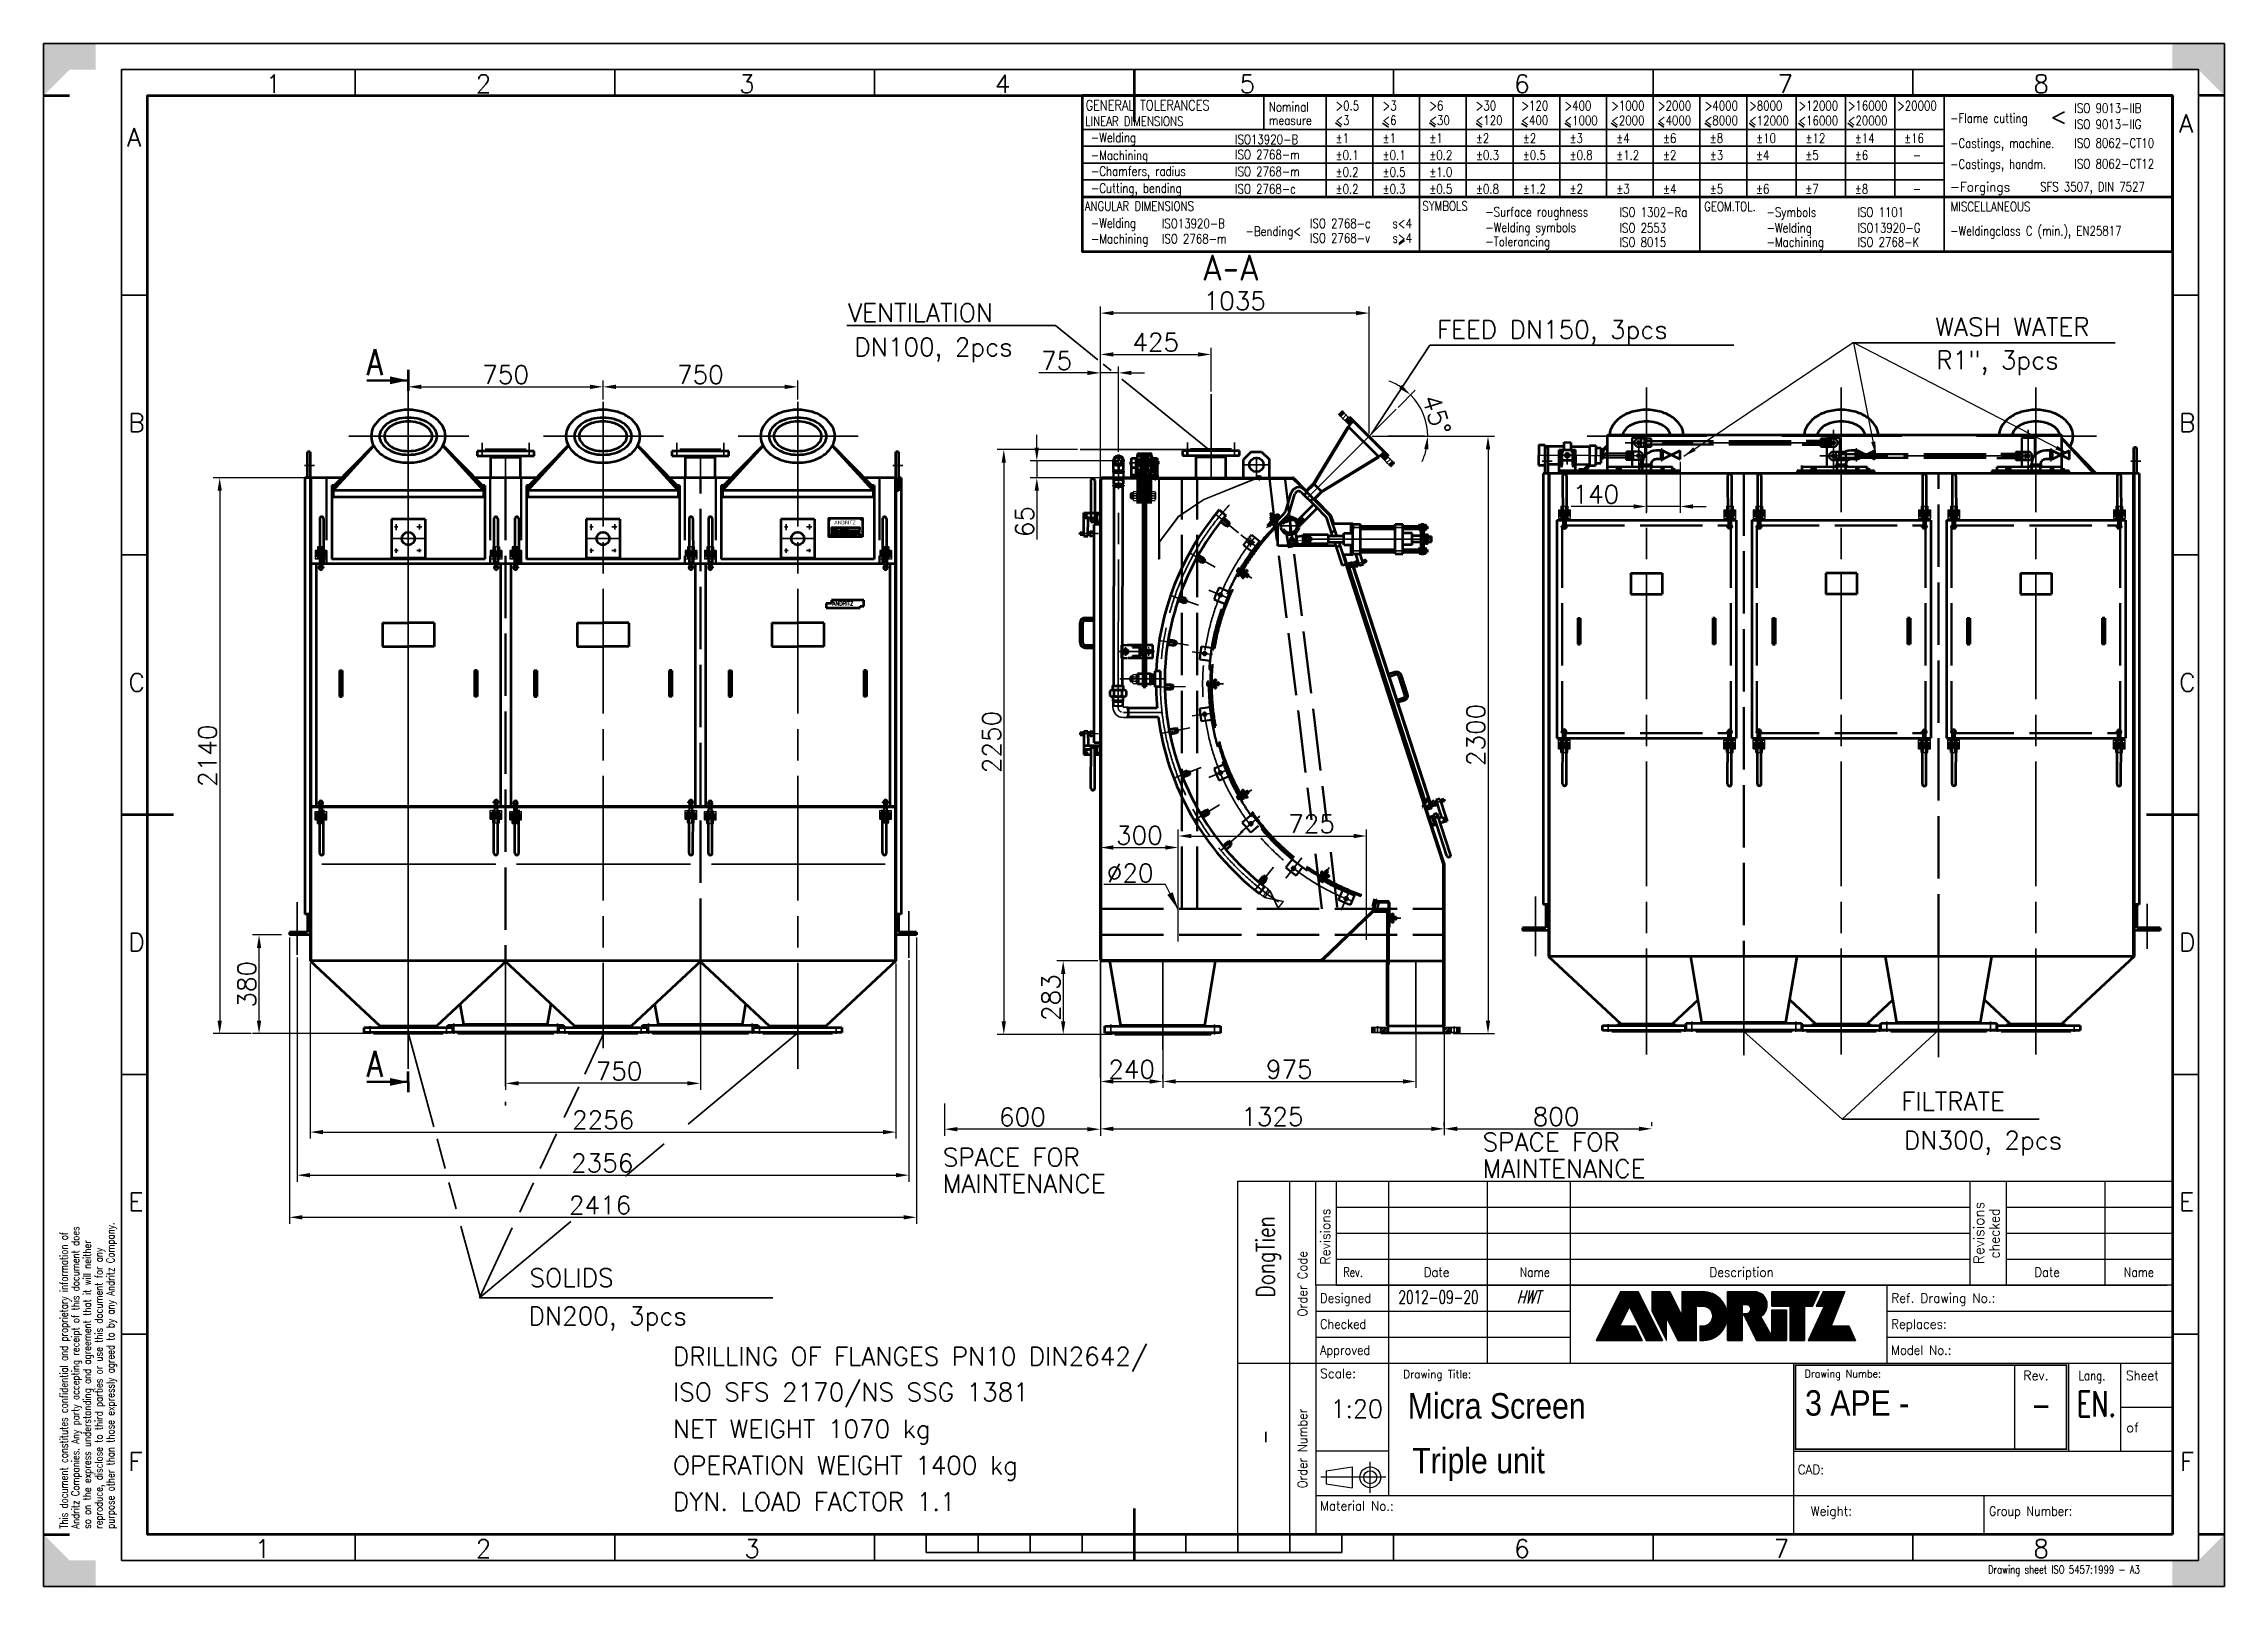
# Model space of a CAD drawing. Extents: x 0 to 8400, y -53 to 5887.
import ezdxf
from ezdxf.enums import TextEntityAlignment as Align

# ---------------------------------------------------------------- set-up
doc = ezdxf.new("R2010")
doc.units = 0
doc.header["$LTSCALE"] = 20
doc.header["$PDSIZE"] = -1
for name, pattern in [('ACAD_ISO02W100', [15, 12, -3]), ('ACAD_ISO08W100', [36, 24, -3, 6, -3]), ('CENTER', [2, 1.25, -0.25, 0.25, -0.25]), ('DASHDOT', [1, 0.5, -0.25, 0, -0.25])]:
    doc.linetypes.add(name, pattern=pattern)
doc.layers.get('0').update_dxf_attribs({"linetype": 'CONTINUOUS'})
doc.layers.get('DEFPOINTS').update_dxf_attribs({"linetype": 'CONTINUOUS'})
for name, color, linetype in [('10', 3, 'CONTINUOUS'), ('20', 4, 'CONTINUOUS'), ('AHG-CON-35', 3, 'CONTINUOUS'), ('AHG-CON-70', 7, 'CONTINUOUS'), ('DIM', 3, 'CONTINUOUS'), ('GEOM1', 7, 'CONTINUOUS'), ('schriftfeld', 7, 'CONTINUOUS')]:
    doc.layers.add(name, color=color, linetype=linetype)
for name, color, linetype, lineweight in [('M_EQUIP_A1', 1, 'CONTINUOUS', 35), ('M_EQUIP_D1', 3, 'CONTINUOUS', 35), ('M_EQUIP_E3', 3, 'ACAD_ISO08W100', 35), ('M_EQUIP_E5', 2, 'ACAD_ISO02W100', 50), ('M_EQUIP_E7', 7, 'CONTINUOUS', 70), ('M_EQUIP_E8', 8, 'ACAD_ISO08W100', 18), ('M_EQUIP_H_', 4, 'CONTINUOUS', 25), ('M_EQUIP_T13', 3, 'CONTINUOUS', 35), ('M_EQUIP_TA5', 2, 'CONTINUOUS', 50), ('Y_______B1', 3, 'CONTINUOUS', 35)]:
    doc.layers.add(name, color=color, linetype=linetype, lineweight=lineweight)
doc.styles.add('Drawing NO', font='arial.ttf')
doc.styles.add('ISOCP2', font='ISOCP2.shx')
doc.styles.add('ROMANS', font='romans')
doc.styles.add('S', font='simplex.shx', dxfattribs={"width": 0.8})
doc.styles.add('SIMPLEX', font='simplex')
doc.dimstyles.new('NORDIC', dxfattribs={"dimscale": 20, "dimtxt": 3.5, "dimasz": 3.5, "dimexe": 1.25, "dimexo": 0, "dimgap": 0.6, "dimtad": 0, "dimdec": 0, "dimdsep": 46, "dimtxsty": 'SIMPLEX', "dimcen": 2.5, "dimclrd": 3, "dimclre": 3, "dimclrt": 3, "dimadec": 0, "dimazin": 0, "dimtfac": 1, "dimtdec": 0, "dimtmove": 2, "dimatfit": 3, "dimfxl": 0, "dimtvp": 1, "dimtolj": 1, "dimarcsym": 0})
doc.dimstyles.new('NORDIC-1-35-0', dxfattribs={"dimscale": 20, "dimtxt": 3.5, "dimasz": 2.5, "dimexe": 1.25, "dimexo": 0.5, "dimgap": 0.6, "dimtad": 1, "dimdec": 0, "dimdsep": 46, "dimtxsty": 'SIMPLEX', "dimcen": 2.5, "dimclrd": 256, "dimclre": 256, "dimclrt": 3, "dimadec": 1, "dimazin": 2, "dimtfac": 1, "dimtdec": 0, "dimtmove": 0, "dimatfit": 0, "dimfxl": 0, "dimtolj": 1, "dimtzin": 0, "dimarcsym": 0})

msp = doc.modelspace()

# ---------------------------------------------------------------- texts
at = {"color": 3, "linetype": 'Continuous', "lineweight": 70, "style": 'ROMANS'}
for s, p in [('PRODUCT', (3037.7, 4015.4)), ('MANUF.NO.', (3037.7, 4005.4)), ('MANUF.YEAR', (3037.7, 3995.4))]:
    msp.add_text(s, height=3.5, dxfattribs=at).set_placement(p)
at = {"color": 1}
for s, style, width, p in [('Micra Screen', 'Drawing NO', 0.85, (5254.3, 592.6)), ('3 APE -', 'Drawing NO', 0.85, (6785, 603.9)), ('EN.', 'SIMPLEX', 0.710102, (7830.8, 600.5)), ('-', 'SIMPLEX', 0.710102, (7655.5, 596.7)), ('Triple unit', 'Drawing NO', 0.85, (5271.9, 381.9))]:
    msp.add_text(s, height=98, dxfattribs=dict(at, style=style, width=width)).set_placement(p)
at = {"color": 4, "linetype": 'Continuous', "lineweight": 70, "insert": (3044.8, 4049.6), "char_height": 14, "width": 25.616, "attachment_point": 1, "style": 'ISOCP2'}
msp.add_mtext('ANDRITZ', dxfattribs=at)
at = {"color": 1, "linetype": 'Continuous', "lineweight": 70, "style": 'ROMANS'}
for tag, p in [('2', (3076.7, 4005.2)), ('3', (3076.6, 3995.2)), ('ENGLANTI', (3076.7, 4015.3))]:
    msp.add_attdef(tag, p, '', height=4, dxfattribs=at)
at = {"layer": '10', "color": 3, "style": 'SIMPLEX', "width": 0.750376}
for s, p in [('DongTien', (4741.6, 1215.1)), ('-', (4737.8, 521.9))]:
    msp.add_text(s, height=70, rotation=90, dxfattribs=at).set_placement(p, align=Align.CENTER)
at = {"layer": '10', "color": 3, "style": 'SIMPLEX', "width": 0.960632}
msp.add_text('1:20', height=70, dxfattribs=at).set_placement((4957.1, 595.4))
at = {"layer": '20', "color": 4, "style": 'SIMPLEX', "width": 0.679426}
msp.add_text('2012-09-20', height=50, dxfattribs=at).set_placement((5373, 1035.2), align=Align.CENTER)
at = {"layer": '20', "color": 4, "style": 'SIMPLEX', "oblique": 15, "width": 0.691837}
msp.add_text('HWT', height=50, dxfattribs=at).set_placement((5720.1, 1035.2), align=Align.CENTER)
at = {"layer": 'M_EQUIP_D1', "linetype": 'Continuous', "lineweight": 35, "style": 'SIMPLEX'}
for s, height, p in [('ANDRITZ', 15, (3038.3, 3723.6)), ('%%c20', 70, (4095.1, 2658.4))]:
    msp.add_text(s, height=height, dxfattribs=at).set_placement(p)
at = {"layer": 'M_EQUIP_T13', "linetype": 'Continuous', "lineweight": 35, "style": 'SIMPLEX'}
for s, p in [('VENTILATION', (3099, 4815.6)), ('FEED DN150, 3pcs', (5367.6, 4750.8)), ('WASH WATER ', (7286.8, 4761.3)), ('DN100, 2pcs', (3122.9, 4683.8)), ('R1", 3pcs', (7290.3, 4633.2)), ('FILTRATE ', (7155.5, 1778.9)), ('SPACE FOR ', (5542.9, 1622.6)), ('DN300, 2pcs', (7165.7, 1629.4)), ('SPACE FOR ', (3463.5, 1564.1)), ('MAINTENANCE', (3463.5, 1462.4)), ('MAINTENANCE', (5542.9, 1519.8)), ('SOLIDS', (1871.6, 1100.1)), ('DN200, 3pcs', (1868.1, 952.8)), ('DRILLING OF FLANGES PN10 DIN2642/', (2423.9, 797.4)), ('ISO SFS 2170/NS SSG 1381', (2423.9, 659.9)), ('NET WEIGHT 1070 kg', (2423.9, 517.9)), ('OPERATION WEIGHT 1400 kg', (2423.9, 377.9)), ('DYN. LOAD FACTOR 1.1', (2423.9, 237.9))]:
    msp.add_text(s, height=70, dxfattribs=at).set_placement(p)
at = {"layer": 'M_EQUIP_TA5', "linetype": 'Continuous', "lineweight": 50, "style": 'ISOCP2'}
msp.add_text('A-A', height=100, dxfattribs=at).set_placement((4461.9, 4974.3))

# ---------------------------------------------------------------- blocks, each defined once
blk = doc.blocks.new('*D27')
at = {"layer": 'DEFPOINTS', "color": 0, "linetype": 'Continuous', "lineweight": 35, "transparency": 16777216}
for p in [(4070.7, 2012.5), (4310.7, 1890.6), (4310.7, 1890.6)]:
    blk.add_point(p, dxfattribs=at)
at = {"layer": 'M_EQUIP_D1', "color": 3, "linetype": 'Continuous', "lineweight": -2, "transparency": 16777216}
for p, q in [((4070.7, 2002.5), (4070.7, 1865.6)), ((4120.7, 1890.6), (4260.7, 1890.6)), ((4310.7, 1900.6), (4310.7, 1915.6))]:
    blk.add_line(p, q, dxfattribs=at)
at = {"layer": 'M_EQUIP_D1', "color": 3, "linetype": 'Continuous', "lineweight": 35, "transparency": 16777216}
for points in [[(4120.7, 1899), (4120.7, 1882.3), (4070.7, 1890.6)], [(4260.7, 1899), (4260.7, 1882.3), (4310.7, 1890.6)]]:
    blk.add_solid(points, dxfattribs=at)
at = {"layer": 'M_EQUIP_D1', "color": 3, "linetype": 'Continuous', "lineweight": 35, "transparency": 16777216, "insert": (4190.7, 1937.6), "char_height": 70, "attachment_point": 5, "style": 'SIMPLEX'}
blk.add_mtext('\\A1;240', dxfattribs=at)
blk = doc.blocks.new('*D25')
at = {"layer": 'DEFPOINTS', "color": 0, "linetype": 'Continuous', "lineweight": 35, "transparency": 16777216}
for p in [(5395.2, 2098), (4070.7, 1959.3), (5395.2, 1708.3)]:
    blk.add_point(p, dxfattribs=at)
at = {"layer": 'M_EQUIP_D1', "color": 3, "linetype": 'Continuous', "lineweight": -2, "transparency": 16777216}
for p, q in [((5395.2, 2088), (5395.2, 1683.3)), ((4070.7, 1949.3), (4070.7, 1683.3)), ((4120.7, 1708.3), (5345.2, 1708.3))]:
    blk.add_line(p, q, dxfattribs=at)
at = {"layer": 'M_EQUIP_D1', "color": 3, "linetype": 'Continuous', "lineweight": 35, "transparency": 16777216}
for points in [[(4120.7, 1716.6), (4120.7, 1699.9), (4070.7, 1708.3)], [(5345.2, 1716.6), (5345.2, 1699.9), (5395.2, 1708.3)]]:
    blk.add_solid(points, dxfattribs=at)
at = {"layer": 'M_EQUIP_D1', "color": 3, "linetype": 'Continuous', "lineweight": 35, "transparency": 16777216, "insert": (4732.9, 1755.3), "char_height": 70, "attachment_point": 5, "style": 'SIMPLEX'}
blk.add_mtext('\\A1;1325', dxfattribs=at)
blk = doc.blocks.new('*X2')
at = {"color": 0, "linetype": 'Continuous'}
for p, q in [((3479.6, 976.4), (3481.4, 978.3)), ((3481.7, 974.3), (3485.7, 978.3)), ((3485.9, 974.3), (3489.9, 978.3)), ((3490.2, 974.3), (3494.2, 978.3)), ((3494.4, 974.3), (3498.4, 978.3)), ((3498.6, 974.3), (3508.1, 983.7)), ((3503.2, 974.6), (3507.7, 979.1)), ((3504.1, 1000.9), (3506.6, 1003.4)), ((3504.1, 996.6), (3508.1, 1000.6)), ((3504.1, 992.4), (3508.1, 996.4)), ((3504.1, 988.2), (3508.1, 992.2)), ((3504.1, 983.9), (3508.1, 987.9)), ((3719.2, 1003.9), (3719.4, 1004.1)), ((3719.2, 999.6), (3722.1, 1002.6)), ((3719.2, 995.4), (3723.2, 999.4)), ((3719.2, 991.1), (3723.2, 995.1)), ((3719.2, 986.9), (3723.2, 990.9)), ((3719.2, 982.6), (3723.2, 986.6)), ((3719.6, 978.8), (3723.2, 982.4)), ((3721.3, 976.3), (3724.1, 979.1)), ((3723.9, 974.6), (3727.5, 978.3)), ((3727.7, 974.3), (3731.7, 978.3)), ((3732, 974.3), (3736, 978.3)), ((3736.2, 974.3), (3740.2, 978.3)), ((3740.5, 974.3), (3744.5, 978.3)), ((3744.7, 974.3), (3747.6, 977.2))]:
    blk.add_line(p, q, dxfattribs=at)
blk = doc.blocks.new('09565564')
at = {"layer": 'M_EQUIP_A1', "color": 7, "linetype": 'Continuous'}
for p, q in [((-109.6, -2.3), (-105.5, 0)), ((105.6, 0), (-105.5, 0)), ((105.6, 0), (109.6, -2.3)), ((-134, -30), (-134, -26)), ((134, -30), (-134, -30)), ((134, -26), (134, -30))]:
    blk.add_line(p, q, dxfattribs=at)
at = {"layer": 'M_EQUIP_A1', "color": 1, "linetype": 'CENTER'}
for p in [(0, 4), (0, -34)]:
    blk.add_line(p, (0, -21), dxfattribs=at)
at = {"layer": 'M_EQUIP_A1', "color": 7, "linetype": 'Continuous'}
for points in [[(-134, -30), (-112.5, -30, 0.414214), (-105.5, -23), (-105.5, 0)], [(105.6, 0), (105.6, -23, 0.414214), (112.6, -30), (134, -30)], [(-134, -26), (-112.5, -26, 0.414214), (-109.6, -23), (-109.6, -2.3)], [(109.6, -2.3), (109.6, -23, 0.414214), (112.6, -26), (134, -26)]]:
    blk.add_lwpolyline(points, format="xyb", dxfattribs=at)
at = {"layer": 'M_EQUIP_H_', "color": 4, "linetype": 'Continuous'}
blk.add_blockref('*X2', (-3613.6, -1004.3), dxfattribs=at)
blk = doc.blocks.new('*X4')
at = {"color": 0, "linetype": 'Continuous'}
for p, q in [((3443.6, 989.9), (3454.2, 1000.5)), ((3443.6, 997), (3447.1, 1000.5)), ((3443.6, 982.9), (3455.1, 994.4)), ((3448.3, 980.5), (3455.1, 987.3)), ((3477.1, 981), (3496.6, 1000.5)), ((3477.1, 988.1), (3489.5, 1000.5)), ((3477.1, 995.2), (3482.4, 1000.5)), ((3483.7, 980.5), (3503.7, 1000.5)), ((3490.7, 980.5), (3504.1, 993.8)), ((3497.8, 980.5), (3504.1, 986.7)), ((3723.2, 993.7), (3729.9, 1000.5)), ((3723.2, 986.6), (3737, 1000.5)), ((3726.1, 982.5), (3744.1, 1000.5)), ((3731.1, 980.5), (3750.1, 999.5)), ((3738.2, 980.5), (3750.1, 992.4)), ((3745.3, 980.5), (3750.1, 985.3)), ((3772.1, 1000.2), (3772.4, 1000.5)), ((3772.1, 993.2), (3779.4, 1000.5)), ((3772.1, 986.1), (3783.6, 997.6)), ((3773.6, 980.5), (3783.6, 990.5)), ((3780.6, 980.5), (3783.6, 983.5))]:
    blk.add_line(p, q, dxfattribs=at)
blk = doc.blocks.new('09580249')
at = {"layer": 'M_EQUIP_A1', "color": 7, "linetype": 'Continuous'}
for p, q in [((-158.5, 15), (-136.5, 15)), ((136.5, 15), (158.5, 15)), ((-136.5, -5), (-158.5, -5)), ((114.6, -5), (-114.5, -5)), ((158.5, -5), (136.5, -5))]:
    blk.add_line(p, q, dxfattribs=at)
at = {"layer": 'M_EQUIP_A1', "color": 1, "linetype": 'CENTER'}
for p, q in [((-147.5, 20), (-147.5, -10)), ((0, 0), (0, -10)), ((147.5, 18.8), (147.5, -10))]:
    blk.add_line(p, q, dxfattribs=at)
at = {"layer": 'M_EQUIP_A1', "color": 7, "linetype": 'Continuous'}
for points in [[(-158.5, -5), (-170, -5), (-170, 15), (-158.5, 15)], [(-114.5, -5), (-136.5, -5), (-136.5, 15), (-109.5, 15), (-109.5, 0)], [(109.6, 15), (136.5, 15), (136.5, -5), (114.6, -5), (109.6, 0)], [(158.5, 15), (170, 15), (170, -5), (158.5, -5)]]:
    blk.add_lwpolyline(points, close=True, dxfattribs=at)
at = {"layer": 'M_EQUIP_H_', "color": 4, "linetype": 'Continuous'}
blk.add_blockref('*X4', (-3613.6, -985.5), dxfattribs=at)
blk = doc.blocks.new('*D26')
at = {"layer": 'DEFPOINTS', "color": 0, "linetype": 'Continuous', "lineweight": 35, "transparency": 16777216}
for p in [(5285.6, 2111.8), (4310.7, 2023), (5285.6, 1890.6)]:
    blk.add_point(p, dxfattribs=at)
at = {"layer": 'M_EQUIP_D1', "color": 3, "linetype": 'Continuous', "lineweight": -2, "transparency": 16777216}
for p, q in [((5285.6, 2101.8), (5285.6, 1865.6)), ((4310.7, 2013), (4310.7, 1865.6)), ((4360.7, 1890.6), (5235.6, 1890.6))]:
    blk.add_line(p, q, dxfattribs=at)
at = {"layer": 'M_EQUIP_D1', "color": 3, "linetype": 'Continuous', "lineweight": 35, "transparency": 16777216}
for points in [[(4360.7, 1899), (4360.7, 1882.3), (4310.7, 1890.6)], [(5235.6, 1899), (5235.6, 1882.3), (5285.6, 1890.6)]]:
    blk.add_solid(points, dxfattribs=at)
at = {"layer": 'M_EQUIP_D1', "color": 3, "linetype": 'Continuous', "lineweight": 35, "transparency": 16777216, "insert": (4798.2, 1937.6), "char_height": 70, "attachment_point": 5, "style": 'SIMPLEX'}
blk.add_mtext('\\A1;975', dxfattribs=at)
blk = doc.blocks.new('15443974')
at = {"layer": 'GEOM1', "color": 1, "linetype": 'CENTER'}
blk.add_line((-3, 0), (6, 0), dxfattribs=at)
at = {"layer": 'GEOM1', "color": 7, "linetype": 'Continuous'}
for p, q in [((0, 18), (0, -18)), ((3, 18), (0, 18)), ((3, -18), (3, 18)), ((0, -18), (3, -18))]:
    blk.add_line(p, q, dxfattribs=at)
blk = doc.blocks.new('15431673')
at = {"layer": 'GEOM1', "color": 1, "linetype": 'CENTER'}
blk.add_line((-2.7, 0), (18.7, 0), dxfattribs=at)
at = {"layer": 'GEOM1', "color": 7, "linetype": 'Continuous'}
for p, q in [((0, 13), (0, -13.1)), ((2.7, 17.4), (13.3, 17.4)), ((2.7, 8.7), (13.3, 8.7)), ((16, 13), (16, -13.1)), ((2.7, -8.7), (13.3, -8.7)), ((2.7, -17.4), (13.3, -17.4))]:
    blk.add_line(p, q, dxfattribs=at)
for centre, radius, start, end in [((4.9, 13), 4.88, 116.98117, 243.01883), ((15.5, 0), 15.5, 145.91799, 214.08201), ((11.1, 13), 4.88, 296.98117, 63.01883), ((0.5, 0), 15.5, 325.91799, 34.08201), ((4.9, -13.1), 4.88, 116.98117, 243.01883), ((11.1, -13.1), 4.88, 296.98117, 63.01883)]:
    blk.add_arc(centre, radius, start, end, dxfattribs=at)
blk = doc.blocks.new('17313462')
at = {"layer": 'GEOM1', "color": 1, "linetype": 'CENTER'}
for p, q in [((16.5, 0), (-16.5, 0)), ((0, 16.5), (0, -16.5))]:
    blk.add_line(p, q, dxfattribs=at)
at = {"layer": 'GEOM1', "color": 7, "linetype": 'Continuous'}
for p, q in [((-9.5, 5.5), (0, 11)), ((-9.5, -5.5), (-9.5, 5.5)), ((0, 11), (9.5, 5.5)), ((9.5, 5.5), (9.5, -5.5)), ((0, -11), (-9.5, -5.5)), ((9.5, -5.5), (0, -11))]:
    blk.add_line(p, q, dxfattribs=at)
for radius in [9, 6]:
    blk.add_circle((0, 0), radius, dxfattribs=at)
at = {"layer": 'GEOM1', "color": 3, "linetype": 'Continuous'}
blk.add_arc((0, 0), 6.9, 270, 180, dxfattribs=at)
blk = doc.blocks.new('LINKKU12')
at = {"layer": 'GEOM1', "color": 7, "linetype": 'Continuous'}
for p, q in [((-13, 64.9), (-22.5, 64.9)), ((-22.5, 64.9), (-22.5, 31.6)), ((-7, 31.6), (-22.5, 31.6)), ((13, 78.8), (-13, 78.8)), ((-13, 78.8), (-13, 31.6)), ((-10, 78.8), (-10, 31.6)), ((-7, 78.8), (-7, -4.7)), ((-4, 78.8), (-4, -4.7)), ((4, 31.6), (-4, 31.6)), ((4, 78.8), (4, -4.7)), ((7, 78.8), (7, -4.7)), ((22.5, 31.6), (7, 31.6)), ((10, 78.8), (10, 31.6)), ((13, 78.8), (13, 31.6)), ((22.5, 64.9), (13, 64.9)), ((22.5, 64.9), (22.5, 31.6))]:
    blk.add_line(p, q, dxfattribs=at)
at = {"layer": 'GEOM1', "color": 1, "linetype": 'CENTER'}
for p, q in [((20.5, 57.3), (-21.4, 57.3)), ((20.5, 39.2), (-20.3, 39.2)), ((-17.5, 64.9), (-17.5, 34.4)), ((14.3, 0), (-12.8, 0)), ((0, 64.9), (0, -11.7)), ((17.5, 64.9), (17.5, 35.9))]:
    blk.add_line(p, q, dxfattribs=at)
at = {"layer": 'GEOM1', "color": 7, "linetype": 'Continuous'}
blk.add_circle((0, 0), 4, dxfattribs=at)
for centre, radius, start, end in [((0, 0), 10, 134.427, 230.77022), ((0, 0), 10, 309.22978, 45.573), ((0, -4.7), 7, 180, 0), ((0, -4.7), 4, 180, 0)]:
    blk.add_arc(centre, radius, start, end, dxfattribs=at)
blk = doc.blocks.new('*D24')
at = {"layer": 'DEFPOINTS', "color": 0, "linetype": 'Continuous', "lineweight": 35, "transparency": 16777216}
for p in [(2154.7, 4565.2), (1404.7, 4507), (2154.7, 4507)]:
    blk.add_point(p, dxfattribs=at)
at = {"layer": 'M_EQUIP_D1', "color": 3, "linetype": 'Continuous', "lineweight": -2, "transparency": 16777216}
for p, q in [((1404.7, 4517), (1404.7, 4590.2)), ((1454.7, 4565.2), (2104.7, 4565.2)), ((2154.7, 4517), (2154.7, 4590.2))]:
    blk.add_line(p, q, dxfattribs=at)
at = {"layer": 'M_EQUIP_D1', "color": 3, "linetype": 'Continuous', "lineweight": 35, "transparency": 16777216}
for points in [[(1454.7, 4573.5), (1454.7, 4556.8), (1404.7, 4565.2)], [(2104.7, 4573.5), (2104.7, 4556.8), (2154.7, 4565.2)]]:
    blk.add_solid(points, dxfattribs=at)
at = {"layer": 'M_EQUIP_D1', "color": 3, "linetype": 'Continuous', "lineweight": 35, "transparency": 16777216, "insert": (1779.7, 4612.2), "char_height": 70, "attachment_point": 5, "style": 'SIMPLEX'}
blk.add_mtext('\\A1;750', dxfattribs=at)
blk = doc.blocks.new('*D23')
at = {"layer": 'DEFPOINTS', "color": 0, "linetype": 'Continuous', "lineweight": 35, "transparency": 16777216}
for p in [(2904.7, 4565.2), (2154.7, 4507), (2904.7, 4507)]:
    blk.add_point(p, dxfattribs=at)
at = {"layer": 'M_EQUIP_D1', "color": 3, "linetype": 'Continuous', "lineweight": -2, "transparency": 16777216}
for p, q in [((2154.7, 4517), (2154.7, 4590.2)), ((2204.7, 4565.2), (2854.7, 4565.2)), ((2904.7, 4517), (2904.7, 4590.2))]:
    blk.add_line(p, q, dxfattribs=at)
at = {"layer": 'M_EQUIP_D1', "color": 3, "linetype": 'Continuous', "lineweight": 35, "transparency": 16777216}
for points in [[(2204.7, 4573.5), (2204.7, 4556.8), (2154.7, 4565.2)], [(2854.7, 4573.5), (2854.7, 4556.8), (2904.7, 4565.2)]]:
    blk.add_solid(points, dxfattribs=at)
at = {"layer": 'M_EQUIP_D1', "color": 3, "linetype": 'Continuous', "lineweight": 35, "transparency": 16777216, "insert": (2529.7, 4612.2), "char_height": 70, "attachment_point": 5, "style": 'SIMPLEX'}
blk.add_mtext('\\A1;750', dxfattribs=at)
blk = doc.blocks.new('*D28')
at = {"layer": 'DEFPOINTS', "color": 0, "linetype": 'Continuous', "lineweight": 35, "transparency": 16777216}
for p in [(829.8, 2454.9), (926.7, 2454.9), (1270.7, 2074.9)]:
    blk.add_point(p, dxfattribs=at)
at = {"layer": 'M_EQUIP_D1', "color": 3, "linetype": 'Continuous', "lineweight": -2, "transparency": 16777216}
for p, q in [((916.7, 2454.9), (804.8, 2454.9)), ((829.8, 2124.9), (829.8, 2404.9)), ((1260.7, 2074.9), (804.8, 2074.9))]:
    blk.add_line(p, q, dxfattribs=at)
at = {"layer": 'M_EQUIP_D1', "color": 3, "linetype": 'Continuous', "lineweight": 35, "transparency": 16777216}
for points in [[(821.5, 2404.9), (838.2, 2404.9), (829.8, 2454.9)], [(821.5, 2124.9), (838.2, 2124.9), (829.8, 2074.9)]]:
    blk.add_solid(points, dxfattribs=at)
at = {"layer": 'M_EQUIP_D1', "color": 3, "linetype": 'Continuous', "lineweight": 35, "transparency": 16777216, "insert": (782.8, 2264.9), "char_height": 70, "attachment_point": 5, "rotation": 90, "style": 'SIMPLEX'}
blk.add_mtext('\\A1;380', dxfattribs=at)
blk = doc.blocks.new('*D31')
at = {"layer": 'DEFPOINTS', "color": 0, "linetype": 'Continuous', "lineweight": 35, "transparency": 16777216}
for p in [(4140.2, 4619), (4140.2, 4304.8), (4070.7, 4200.5)]:
    blk.add_point(p, dxfattribs=at)
at = {"layer": 'M_EQUIP_D1', "color": 3, "linetype": 'Continuous', "lineweight": -2, "transparency": 16777216}
for p, q in [((4070.7, 4210.5), (4070.7, 4644)), ((4140.2, 4314.8), (4140.2, 4644)), ((4020.7, 4619), (3833.3, 4619)), ((4140.2, 4619), (4070.7, 4619)), ((4190.2, 4619), (4240.2, 4619))]:
    blk.add_line(p, q, dxfattribs=at)
at = {"layer": 'M_EQUIP_D1', "color": 3, "linetype": 'Continuous', "lineweight": 35, "transparency": 16777216}
for points in [[(4020.7, 4627.3), (4020.7, 4610.7), (4070.7, 4619)], [(4190.2, 4627.3), (4190.2, 4610.7), (4140.2, 4619)]]:
    blk.add_solid(points, dxfattribs=at)
at = {"layer": 'M_EQUIP_D1', "color": 3, "linetype": 'Continuous', "lineweight": 35, "transparency": 16777216, "insert": (3902, 4666), "char_height": 70, "attachment_point": 5, "style": 'SIMPLEX'}
blk.add_mtext('\\A1;75', dxfattribs=at)
blk = doc.blocks.new('*D30')
at = {"layer": 'DEFPOINTS', "color": 0, "linetype": 'Continuous', "lineweight": 35, "transparency": 16777216}
for p in [(6303.6, 4286.4), (6174.2, 4104.5), (6174.2, 4068.5)]:
    blk.add_point(p, dxfattribs=at)
at = {"layer": 'M_EQUIP_D1', "color": 3, "linetype": 'Continuous', "lineweight": -2, "transparency": 16777216}
for p, q in [((6303.6, 4276.4), (6303.6, 4079.5)), ((6174.2, 4078.5), (6174.2, 4129.5)), ((6124.2, 4104.5), (5883.5, 4104.5)), ((6303.6, 4104.5), (6174.2, 4104.5)), ((6353.6, 4104.5), (6403.6, 4104.5))]:
    blk.add_line(p, q, dxfattribs=at)
at = {"layer": 'M_EQUIP_D1', "color": 3, "linetype": 'Continuous', "lineweight": 35, "transparency": 16777216}
for points in [[(6124.2, 4112.8), (6124.2, 4096.2), (6174.2, 4104.5)], [(6353.6, 4112.8), (6353.6, 4096.2), (6303.6, 4104.5)]]:
    blk.add_solid(points, dxfattribs=at)
at = {"layer": 'M_EQUIP_D1', "color": 3, "linetype": 'Continuous', "lineweight": 35, "transparency": 16777216, "insert": (5978.8, 4151.5), "char_height": 70, "attachment_point": 5, "style": 'SIMPLEX'}
blk.add_mtext('\\A1;140', dxfattribs=at)
blk = doc.blocks.new('07303098')
at = {"layer": 'GEOM1', "color": 1, "linetype": 'CENTER'}
for p, q in [((16.5, 0), (-16.5, 0)), ((0, 16.5), (0, -16.5))]:
    blk.add_line(p, q, dxfattribs=at)
at = {"layer": 'GEOM1', "color": 7, "linetype": 'Continuous'}
for p, q in [((-9.5, 5.5), (0, 11)), ((-9.5, -5.5), (-9.5, 5.5)), ((0, 11), (9.5, 5.5)), ((9.5, 5.5), (9.5, -5.5)), ((0, -11), (-9.5, -5.5)), ((9.5, -5.5), (0, -11))]:
    blk.add_line(p, q, dxfattribs=at)
for radius in [9, 6]:
    blk.add_circle((0, 0), radius, dxfattribs=at)
at = {"layer": 'GEOM1', "color": 3, "linetype": 'Continuous'}
blk.add_arc((0, 0), 6.9, 270, 180, dxfattribs=at)
blk = doc.blocks.new('SIVU')
at = {"layer": 'DEFPOINTS', "color": 0, "linetype": 'Continuous'}
for p in [(-15, 0), (0, 5.1), (401, 5.1), (416, 0), (187.6, -82.3), (386.4, -2), (386.4, -2), (416, -2)]:
    blk.add_point(p, dxfattribs=at)
at = {"layer": 'DIM', "color": 7, "linetype": 'Continuous'}
for p, q in [((-15, 0), (-15, -2)), ((15, 0), (-15, 0)), ((15, 0), (15, -308.5)), ((416, 0), (416, -2)), ((13, -2), (-15, -2)), ((13, -2), (13, -308.5)), ((13, -308.5), (17, -308.5))]:
    blk.add_line(p, q, dxfattribs=at)
at = {"layer": 'DIM', "color": 1, "linetype": 'CENTER'}
for p, q in [((0, 5.1), (0, -7.5)), ((401, 5.1), (401, -7.5))]:
    blk.add_line(p, q, dxfattribs=at)
at = {"layer": 'GEOM1', "color": 7, "linetype": 'Continuous'}
for points in [[(416, 0), (386, 0), (186.7, -80.5), (87.2, -147.6), (15, -243.5), (15, -308.5)], [(416, -2), (386.4, -2), (187.6, -82.3), (88.6, -149.1), (17, -244.1), (17, -308.5)]]:
    blk.add_lwpolyline(points, dxfattribs=at)
blk = doc.blocks.new('SIVUL')
at = {"layer": 'GEOM1', "color": 7, "linetype": 'Continuous'}
for p, q in [((19.5, -48.4), (2.5, -48.4)), ((2.5, -48.4), (2.5, -50)), ((2.5, -50), (19.5, -50)), ((3.5, -48.4), (3.5, -43.7)), ((3.5, -48.4), (18.6, -48.4)), ((5.4, -42.8), (16.7, -42.8)), ((7, -48.4), (7, -50)), ((7.3, -48.4), (7.3, -43.7)), ((14.8, -48.4), (14.8, -43.7)), ((15, -50), (15, -48.4)), ((18.6, -48.4), (18.6, -43.7)), ((19.5, -50), (19.5, -48.4))]:
    blk.add_line(p, q, dxfattribs=at)
at = {"layer": 'GEOM1', "color": 1, "linetype": 'CENTER'}
blk.add_line((11, -50), (11, -40), dxfattribs=at)
at = {"layer": 'GEOM1', "color": 7, "linetype": 'Continuous'}
for centre, radius, start, end in [((5.4, -45.2), 2.37, 37.31657, 142.68343), ((11, -50.9), 8.08, 62.1899, 117.8101), ((16.7, -45.2), 2.37, 37.31657, 142.68343)]:
    blk.add_arc(centre, radius, start, end, dxfattribs=at)
at = {"layer": 'GEOM1', "color": 1, "linetype": 'Continuous'}
blk.add_blockref('SIVU', (-390, -53), dxfattribs=at)
blk = doc.blocks.new('14275546')
at = {"layer": 'M_EQUIP_A1', "color": 7, "linetype": 'Continuous'}
for p, q in [((-19.75, 0), (-19.75, 19)), ((19.75, 0), (-19.75, 0)), ((19.75, 58.5), (38.75, 58.5)), ((38.75, 19), (19.75, 19)), ((19.75, 19), (19.75, 0)), ((38.75, 58.5), (38.75, 19))]:
    blk.add_line(p, q, dxfattribs=at)
at = {"layer": 'M_EQUIP_A1', "color": 1, "linetype": 'CENTER'}
for p, q in [((0, -9.5), (0, 19)), ((19.75, 38.75), (48.25, 38.75))]:
    blk.add_line(p, q, dxfattribs=at)
at = {"layer": 'M_EQUIP_A1', "color": 7, "linetype": 'Continuous'}
blk.add_arc((19.75, 19), 39.5, 90, 180, dxfattribs=at)
at = {"layer": 'M_EQUIP_A1', "color": 1, "linetype": 'CENTER'}
blk.add_arc((19.75, 19), 19.75, 90, 180, dxfattribs=at)
blk = doc.blocks.new('18221981')
at = {"color": 1, "linetype": 'CENTER'}
for p, q in [((-23.7, 38), (23.7, 38)), ((0, 61.7), (0, -3.95))]:
    blk.add_line(p, q, dxfattribs=at)
at = {"color": 7, "linetype": 'Continuous'}
for p, q in [((-19.75, 0), (-19.75, 38)), ((-19.75, 0), (19.75, 0)), ((19.75, 0), (19.75, 38))]:
    blk.add_line(p, q, dxfattribs=at)
for radius in [19.75, 15.14]:
    blk.add_circle((0, 38), radius, dxfattribs=at)
at = {"color": 3, "linetype": 'Continuous'}
blk.add_arc((0, 38), 16.63, 175, 95, dxfattribs=at)
blk = doc.blocks.new('13250724')
at = {"layer": 'AHG-CON-35', "linetype": 'Continuous'}
for p, q in [((6.4, 15.545), (0, 15.145)), ((6.4, -15.545), (0, -15.145))]:
    blk.add_line(p, q, dxfattribs=at)
at = {"layer": 'AHG-CON-70', "linetype": 'Continuous'}
for p, q in [((0, 16.625), (6.4, 17.025)), ((6.4, 17.025), (26.4, 17.025)), ((6.4, 17.025), (6.4, -17.025)), ((26.4, 17.025), (26.4, -17.025)), ((0, -16.625), (6.4, -17.025)), ((6.4, -17.025), (26.4, -17.025))]:
    blk.add_line(p, q, dxfattribs=at)
at = {"layer": 'M_EQUIP_E8', "linetype": 'CENTER'}
blk.add_line((-4, 0), (30.4, 0), dxfattribs=at)
blk = doc.blocks.new('A$C5092')
at = {"layer": 'AHG-CON-35', "linetype": 'Continuous'}
blk.add_line((44.5, 71.1), (24, 44.9), dxfattribs=at)
at = {"layer": 'GEOM1', "color": 7, "linetype": 'Continuous'}
for p, q in [((23.8, 87.6), (3.1, 61)), ((44.2, 71.4), (23.5, 44.8)), ((76.7, 3.4), (97.4, 30))]:
    blk.add_line(p, q, dxfattribs=at)
at = {"layer": 'M_EQUIP_A1', "color": 7, "linetype": 'Continuous'}
for p, q in [((23.5, 44.8), (97.4, 30)), ((44.2, 71.4), (76.7, 3.4))]:
    blk.add_line(p, q, dxfattribs=at)
at = {"linetype": 'Continuous', "rotation": 141.8341628584372}
blk.add_blockref('13250724', (34.2, 58), dxfattribs=at)
blk = doc.blocks.new('*D22')
at = {"layer": 'DEFPOINTS', "color": 0, "linetype": 'Continuous', "lineweight": 35, "transparency": 16777216}
for p in [(4496.7, 4690), (4496.7, 4537), (4070.7, 4200.5)]:
    blk.add_point(p, dxfattribs=at)
at = {"layer": 'M_EQUIP_D1', "color": 3, "linetype": 'Continuous', "lineweight": -2, "transparency": 16777216}
for p, q in [((4070.7, 4210.5), (4070.7, 4715)), ((4496.7, 4547), (4496.7, 4715)), ((4120.7, 4690), (4446.7, 4690))]:
    blk.add_line(p, q, dxfattribs=at)
at = {"layer": 'M_EQUIP_D1', "color": 3, "linetype": 'Continuous', "lineweight": 35, "transparency": 16777216}
for points in [[(4120.7, 4698.3), (4120.7, 4681.6), (4070.7, 4690)], [(4446.7, 4698.3), (4446.7, 4681.6), (4496.7, 4690)]]:
    blk.add_solid(points, dxfattribs=at)
at = {"layer": 'M_EQUIP_D1', "color": 3, "linetype": 'Continuous', "lineweight": 35, "transparency": 16777216, "insert": (4283.7, 4737), "char_height": 70, "attachment_point": 5, "style": 'SIMPLEX'}
blk.add_mtext('\\A1;{425}', dxfattribs=at)
blk = doc.blocks.new('*D29')
at = {"layer": 'DEFPOINTS', "color": 0, "linetype": 'Continuous', "lineweight": 35, "transparency": 16777216}
for p in [(1089.7, 4214.9), (678.2, 2074.9), (809.4, 2074.9)]:
    blk.add_point(p, dxfattribs=at)
at = {"layer": 'M_EQUIP_D1', "color": 3, "linetype": 'Continuous', "lineweight": -2, "transparency": 16777216}
for p, q in [((1079.7, 4214.9), (653.2, 4214.9)), ((678.2, 4164.9), (678.2, 2124.9)), ((799.4, 2074.9), (653.2, 2074.9))]:
    blk.add_line(p, q, dxfattribs=at)
at = {"layer": 'M_EQUIP_D1', "color": 3, "linetype": 'Continuous', "lineweight": 35, "transparency": 16777216}
for points in [[(669.8, 4164.9), (686.5, 4164.9), (678.2, 4214.9)], [(669.8, 2124.9), (686.5, 2124.9), (678.2, 2074.9)]]:
    blk.add_solid(points, dxfattribs=at)
at = {"layer": 'M_EQUIP_D1', "color": 3, "linetype": 'Continuous', "lineweight": 35, "transparency": 16777216, "insert": (631.2, 3144.9), "char_height": 70, "attachment_point": 5, "rotation": 90, "style": 'SIMPLEX'}
blk.add_mtext('\\A1;2140', dxfattribs=at)
blk = doc.blocks.new('*D32')
at = {"layer": 'DEFPOINTS', "color": 0, "linetype": 'Continuous', "lineweight": 35, "transparency": 16777216}
for p in [(3825.6, 4214.9), (4076.7, 4214.9), (4140.2, 4280.6)]:
    blk.add_point(p, dxfattribs=at)
at = {"layer": 'M_EQUIP_D1', "color": 3, "linetype": 'Continuous', "lineweight": -2, "transparency": 16777216}
for p, q in [((3825.6, 4330.6), (3825.6, 4380.6)), ((4130.2, 4280.6), (3800.6, 4280.6)), ((4066.7, 4214.9), (3800.6, 4214.9)), ((3825.6, 4280.6), (3825.6, 4214.9)), ((3825.6, 4164.9), (3825.6, 3977.6))]:
    blk.add_line(p, q, dxfattribs=at)
at = {"layer": 'M_EQUIP_D1', "color": 3, "linetype": 'Continuous', "lineweight": 35, "transparency": 16777216}
for points in [[(3817.3, 4330.6), (3833.9, 4330.6), (3825.6, 4280.6)], [(3817.3, 4164.9), (3833.9, 4164.9), (3825.6, 4214.9)]]:
    blk.add_solid(points, dxfattribs=at)
at = {"layer": 'M_EQUIP_D1', "color": 3, "linetype": 'Continuous', "lineweight": 35, "transparency": 16777216, "insert": (3778.6, 4046.2), "char_height": 70, "attachment_point": 5, "rotation": 90, "style": 'SIMPLEX'}
blk.add_mtext('\\A1;65', dxfattribs=at)
blk = doc.blocks.new('*D33')
at = {"layer": 'DEFPOINTS', "color": 0, "linetype": 'Continuous', "lineweight": 35, "transparency": 16777216}
for p in [(3992.9, 4323.5), (3698.5, 2071.9), (4032.6, 2071.9)]:
    blk.add_point(p, dxfattribs=at)
at = {"layer": 'M_EQUIP_D1', "color": 3, "linetype": 'Continuous', "lineweight": -2, "transparency": 16777216}
for p, q in [((3982.9, 4323.5), (3673.5, 4323.5)), ((3698.5, 4273.5), (3698.5, 2121.9)), ((4022.6, 2071.9), (3673.5, 2071.9))]:
    blk.add_line(p, q, dxfattribs=at)
at = {"layer": 'M_EQUIP_D1', "color": 3, "linetype": 'Continuous', "lineweight": 35, "transparency": 16777216}
for points in [[(3690.1, 4273.5), (3706.8, 4273.5), (3698.5, 4323.5)], [(3690.1, 2121.9), (3706.8, 2121.9), (3698.5, 2071.9)]]:
    blk.add_solid(points, dxfattribs=at)
at = {"layer": 'M_EQUIP_D1', "color": 3, "linetype": 'Continuous', "lineweight": 35, "transparency": 16777216, "insert": (3651.5, 3197.7), "char_height": 70, "attachment_point": 5, "rotation": 90, "style": 'SIMPLEX'}
blk.add_mtext('\\A1;2250', dxfattribs=at)
blk = doc.blocks.new('*D34')
at = {"layer": 'DEFPOINTS', "color": 0, "linetype": 'Continuous', "lineweight": 35, "transparency": 16777216}
for p in [(4370.7, 2791.4), (4070.7, 2360.9), (4370.7, 2419.9)]:
    blk.add_point(p, dxfattribs=at)
at = {"layer": 'M_EQUIP_D1', "color": 3, "linetype": 'Continuous', "lineweight": -2, "transparency": 16777216}
for p, q in [((4070.7, 2370.9), (4070.7, 2816.4)), ((4120.7, 2791.4), (4320.7, 2791.4)), ((4370.7, 2429.9), (4370.7, 2816.4))]:
    blk.add_line(p, q, dxfattribs=at)
at = {"layer": 'M_EQUIP_D1', "color": 3, "linetype": 'Continuous', "lineweight": 35, "transparency": 16777216}
for points in [[(4120.7, 2799.8), (4120.7, 2783.1), (4070.7, 2791.4)], [(4320.7, 2799.8), (4320.7, 2783.1), (4370.7, 2791.4)]]:
    blk.add_solid(points, dxfattribs=at)
at = {"layer": 'M_EQUIP_D1', "color": 3, "linetype": 'Continuous', "lineweight": 35, "transparency": 16777216, "insert": (4220.7, 2838.4), "char_height": 70, "attachment_point": 5, "style": 'SIMPLEX'}
blk.add_mtext('\\A1;300', dxfattribs=at)
blk = doc.blocks.new('*D35')
at = {"layer": 'DEFPOINTS', "color": 0, "linetype": 'Continuous', "lineweight": 35, "transparency": 16777216}
for p in [(5095.7, 2835.7), (4370.7, 2550.5), (5095.7, 2425.9)]:
    blk.add_point(p, dxfattribs=at)
at = {"layer": 'M_EQUIP_D1', "color": 3, "linetype": 'Continuous', "lineweight": -2, "transparency": 16777216}
for p, q in [((4370.7, 2560.5), (4370.7, 2860.7)), ((5095.7, 2435.9), (5095.7, 2860.7)), ((4420.7, 2835.7), (5045.7, 2835.7))]:
    blk.add_line(p, q, dxfattribs=at)
at = {"layer": 'M_EQUIP_D1', "color": 3, "linetype": 'Continuous', "lineweight": 35, "transparency": 16777216}
for points in [[(4420.7, 2844.1), (4420.7, 2827.4), (4370.7, 2835.7)], [(5045.7, 2844.1), (5045.7, 2827.4), (5095.7, 2835.7)]]:
    blk.add_solid(points, dxfattribs=at)
at = {"layer": 'M_EQUIP_D1', "color": 3, "linetype": 'Continuous', "lineweight": 35, "transparency": 16777216, "insert": (4883.9, 2882.7), "char_height": 70, "attachment_point": 5, "style": 'SIMPLEX'}
blk.add_mtext('\\A1;725', dxfattribs=at)
blk = doc.blocks.new('*D36')
at = {"layer": 'DEFPOINTS', "color": 0, "linetype": 'Continuous', "lineweight": 35, "transparency": 16777216}
for p in [(3470, 1815.8), (4070.7, 1831.8), (3470, 1706.8)]:
    blk.add_point(p, dxfattribs=at)
at = {"layer": 'M_EQUIP_D1', "color": 3, "linetype": 'Continuous', "lineweight": -2, "transparency": 16777216}
for p, q in [((3470, 1805.8), (3470, 1681.8)), ((4070.7, 1821.8), (4070.7, 1681.8)), ((4020.7, 1706.8), (3520, 1706.8))]:
    blk.add_line(p, q, dxfattribs=at)
at = {"layer": 'M_EQUIP_D1', "color": 3, "linetype": 'Continuous', "lineweight": 35, "transparency": 16777216}
for points in [[(3520, 1715.1), (3520, 1698.5), (3470, 1706.8)], [(4020.7, 1715.1), (4020.7, 1698.5), (4070.7, 1706.8)]]:
    blk.add_solid(points, dxfattribs=at)
at = {"layer": 'M_EQUIP_D1', "color": 3, "linetype": 'Continuous', "lineweight": 35, "transparency": 16777216, "insert": (3770.3, 1753.8), "char_height": 70, "attachment_point": 5, "style": 'SIMPLEX'}
blk.add_mtext('\\A1;600', dxfattribs=at)
blk = doc.blocks.new('*D37')
at = {"layer": 'DEFPOINTS', "color": 0, "linetype": 'Continuous', "lineweight": 35, "transparency": 16777216}
for p in [(1779.7, 2081.1), (2529.7, 2084.8), (1779.7, 1883.5)]:
    blk.add_point(p, dxfattribs=at)
at = {"layer": 'M_EQUIP_D1', "color": 3, "linetype": 'Continuous', "lineweight": -2, "transparency": 16777216}
for p, q in [((1779.7, 2071.1), (1779.7, 1858.5)), ((2529.7, 2074.8), (2529.7, 1858.5)), ((2479.7, 1883.5), (1829.7, 1883.5))]:
    blk.add_line(p, q, dxfattribs=at)
at = {"layer": 'M_EQUIP_D1', "color": 3, "linetype": 'Continuous', "lineweight": 35, "transparency": 16777216}
for points in [[(1829.7, 1891.8), (1829.7, 1875.2), (1779.7, 1883.5)], [(2479.7, 1891.8), (2479.7, 1875.2), (2529.7, 1883.5)]]:
    blk.add_solid(points, dxfattribs=at)
at = {"layer": 'M_EQUIP_D1', "color": 3, "linetype": 'Continuous', "lineweight": 35, "transparency": 16777216, "insert": (2216.5, 1930.5), "char_height": 70, "attachment_point": 5, "style": 'SIMPLEX'}
blk.add_mtext('\\A1;750', dxfattribs=at)
blk = doc.blocks.new('*D38')
at = {"layer": 'DEFPOINTS', "color": 0, "linetype": 'Continuous', "lineweight": 35, "transparency": 16777216}
for p in [(4070.7, 2354.9), (3927.3, 2071.9), (4126.8, 2071.9)]:
    blk.add_point(p, dxfattribs=at)
at = {"layer": 'M_EQUIP_D1', "color": 3, "linetype": 'Continuous', "lineweight": -2, "transparency": 16777216}
for p, q in [((4060.7, 2354.9), (3902.3, 2354.9)), ((3927.3, 2304.9), (3927.3, 2121.9)), ((4116.8, 2071.9), (3902.3, 2071.9))]:
    blk.add_line(p, q, dxfattribs=at)
at = {"layer": 'M_EQUIP_D1', "color": 3, "linetype": 'Continuous', "lineweight": 35, "transparency": 16777216}
for points in [[(3919, 2304.9), (3935.6, 2304.9), (3927.3, 2354.9)], [(3919, 2121.9), (3935.6, 2121.9), (3927.3, 2071.9)]]:
    blk.add_solid(points, dxfattribs=at)
at = {"layer": 'M_EQUIP_D1', "color": 3, "linetype": 'Continuous', "lineweight": 35, "transparency": 16777216, "insert": (3880.3, 2213.4), "char_height": 70, "attachment_point": 5, "rotation": 90, "style": 'SIMPLEX'}
blk.add_mtext('\\A1;283', dxfattribs=at)
blk = doc.blocks.new('*D39')
at = {"layer": 'DEFPOINTS', "color": 0, "linetype": 'Continuous', "lineweight": 35, "transparency": 16777216}
for p in [(5209.9, 4479.1), (5301.2, 4487.7), (5179.3, 4374.8), (5319.1, 4374.8), (4869.5, 4138.7)]:
    blk.add_point(p, dxfattribs=at)
at = {"layer": 'M_EQUIP_D1', "color": 3, "linetype": 'Continuous', "lineweight": -2, "transparency": 16777216}
for p, q in [((5217, 4486.2), (5282.9, 4552.2)), ((5329.1, 4374.8), (5356.4, 4374.8))]:
    blk.add_line(p, q, dxfattribs=at)
for start, end in [(57.70964, 70.41929), (0, 45), (334.58071, 347.29036)]:
    blk.add_arc((5105.6, 4374.8), 225.9, start, end, dxfattribs=at)
at = {"layer": 'M_EQUIP_D1', "color": 3, "linetype": 'Continuous', "lineweight": 35, "transparency": 16777216}
for points in [[(5231.4, 4572.2), (5221, 4559.2), (5265.3, 4534.5)], [(5317.6, 4326), (5334.2, 4324.2), (5331.4, 4374.8)]]:
    blk.add_solid(points, dxfattribs=at)
at = {"layer": 'M_EQUIP_D1', "color": 3, "linetype": 'Continuous', "lineweight": 35, "transparency": 16777216, "insert": (5365.6, 4457.6), "char_height": 70, "attachment_point": 5, "rotation": 287.66796, "style": 'SIMPLEX'}
blk.add_mtext('\\A1;45°', dxfattribs=at)
blk = doc.blocks.new('*X9')
at = {"color": 0, "linetype": 'Continuous'}
for p, q in [((566.2, 854.7), (566.3, 854.8)), ((566.5, 850.8), (570.5, 854.8)), ((570.7, 850.8), (574.7, 854.8)), ((575, 850.8), (579, 854.8)), ((579.2, 850.8), (583.2, 854.8)), ((583.5, 850.8), (591.3, 858.5)), ((588.1, 876.6), (591.3, 879.8)), ((588.1, 872.3), (591.3, 875.5)), ((588.1, 868.1), (591.3, 871.3)), ((588.1, 863.8), (591.3, 867)), ((588.1, 859.6), (591.3, 862.8)), ((753.2, 880.4), (753.4, 880.6)), ((753.2, 876.2), (756, 879.1)), ((753.2, 872), (756.4, 875.2)), ((753.2, 867.7), (756.4, 870.9)), ((753.2, 863.5), (756.4, 866.7)), ((753.2, 859.2), (756.4, 862.4)), ((753.6, 855.4), (756.4, 858.2)), ((755.2, 852.8), (757.7, 855.3)), ((757.8, 851.2), (761.4, 854.8)), ((761.7, 850.8), (765.7, 854.8)), ((765.9, 850.8), (769.9, 854.8)), ((770.1, 850.8), (774.1, 854.8)), ((774.4, 850.8), (778.2, 854.6))]:
    blk.add_line(p, q, dxfattribs=at)
blk = doc.blocks.new('10230721')
at = {"layer": 'GEOM1', "color": 7, "linetype": 'Continuous'}
for p, q in [((-84.1, -1.8), (-80.9, 0)), ((81, 0), (-80.9, 0)), ((81, 0), (84.2, -1.8)), ((-106, -30), (-106, -26)), ((106, -30), (-106, -30)), ((106, -26), (106, -30))]:
    blk.add_line(p, q, dxfattribs=at)
at = {"layer": 'GEOM1', "color": 1, "linetype": 'CENTER'}
for p in [(0, 4), (0, -34)]:
    blk.add_line(p, (0, -21), dxfattribs=at)
at = {"layer": 'GEOM1', "color": 7, "linetype": 'Continuous'}
for points in [[(-106, -30), (-87.9, -30, 0.414214), (-80.9, -23), (-80.9, 0)], [(81, 0), (81, -23, 0.414214), (88, -30), (106, -30)], [(-106, -26), (-87.1, -26, 0.414214), (-84.1, -23), (-84.1, -1.8)], [(84.2, -1.8), (84.2, -23, 0.414214), (87.2, -26), (106, -26)]]:
    blk.add_lwpolyline(points, format="xyb", dxfattribs=at)
at = {"layer": 'M_EQUIP_H_', "color": 4, "linetype": 'Continuous'}
blk.add_blockref('*X9', (-672.2, -880.8), dxfattribs=at)
blk = doc.blocks.new('*X11')
at = {"color": 0, "linetype": 'Continuous'}
for p, q in [((515.3, 878), (526.7, 889.4)), ((515.3, 884.4), (520.3, 889.4)), ((515.3, 871.7), (526.8, 883.2)), ((521.4, 871.4), (526.8, 876.8)), ((548.8, 873.3), (564.9, 889.4)), ((548.8, 879.7), (558.5, 889.4)), ((548.8, 886.1), (552.1, 889.4)), ((553.2, 871.4), (571.2, 889.4)), ((559.6, 871.4), (573.6, 885.5)), ((566, 871.4), (573.6, 879.1)), ((741.9, 888.3), (743.1, 889.4)), ((741.9, 881.9), (749.4, 889.4)), ((742.4, 876), (755.8, 889.4)), ((745.5, 872.8), (762.1, 889.4)), ((750.5, 871.4), (766.8, 887.7)), ((756.9, 871.4), (766.8, 881.3)), ((763.2, 871.4), (766.8, 875)), ((788.8, 884.2), (794, 889.4)), ((788.8, 877.9), (800.3, 889.4)), ((788.8, 871.5), (800.3, 883)), ((795.1, 871.4), (800.3, 876.7))]:
    blk.add_line(p, q, dxfattribs=at)
blk = doc.blocks.new('10351845')
at = {"layer": 'M_EQUIP_A1', "color": 7, "linetype": 'Continuous'}
for p, q in [((-131, 13), (-109, 13)), ((109, 13), (131, 13)), ((-109, -5), (-131, -5)), ((89.1, -5), (-89.1, -5)), ((131, -5), (109, -5))]:
    blk.add_line(p, q, dxfattribs=at)
at = {"layer": 'M_EQUIP_A1', "color": 1, "linetype": 'CENTER'}
for p, q in [((-120, 17.5), (-120, -9.5)), ((0, 0), (0, -9.5)), ((120, 17.5), (120, -9.5))]:
    blk.add_line(p, q, dxfattribs=at)
at = {"layer": 'M_EQUIP_A1', "color": 7, "linetype": 'Continuous'}
for points in [[(-131, -5), (-142.5, -5), (-142.5, 13), (-131, 13)], [(-89.1, -5), (-109, -5), (-109, 13), (-84.1, 13), (-84.1, 0)], [(84.1, 13), (109, 13), (109, -5), (89.1, -5), (84.1, 0)], [(131, 13), (142.5, 13), (142.5, -5), (131, -5)]]:
    blk.add_lwpolyline(points, close=True, dxfattribs=at)
at = {"layer": 'M_EQUIP_H_', "color": 4, "linetype": 'Continuous'}
blk.add_blockref('*X11', (-657.8, -876.4), dxfattribs=at)
blk = doc.blocks.new('*D40')
at = {"layer": 'DEFPOINTS', "color": 0, "linetype": 'Continuous', "lineweight": 35, "transparency": 16777216}
for p in [(5105.7, 4374.9), (5419.6, 2074.9), (5563.6, 2074.9)]:
    blk.add_point(p, dxfattribs=at)
at = {"layer": 'M_EQUIP_D1', "color": 3, "linetype": 'Continuous', "lineweight": -2, "transparency": 16777216}
for p, q in [((5115.7, 4374.9), (5588.6, 4374.9)), ((5563.6, 4324.9), (5563.6, 2124.9)), ((5429.6, 2074.9), (5588.6, 2074.9))]:
    blk.add_line(p, q, dxfattribs=at)
at = {"layer": 'M_EQUIP_D1', "color": 3, "linetype": 'Continuous', "lineweight": 35, "transparency": 16777216}
for points in [[(5555.3, 4324.9), (5572, 4324.9), (5563.6, 4374.9)], [(5555.3, 2124.9), (5572, 2124.9), (5563.6, 2074.9)]]:
    blk.add_solid(points, dxfattribs=at)
at = {"layer": 'M_EQUIP_D1', "color": 3, "linetype": 'Continuous', "lineweight": 35, "transparency": 16777216, "insert": (5516.6, 3224.9), "char_height": 70, "attachment_point": 5, "rotation": 90, "style": 'SIMPLEX'}
blk.add_mtext('\\A1;2300', dxfattribs=at)
blk = doc.blocks.new('*D41')
at = {"layer": 'DEFPOINTS', "color": 0, "linetype": 'Continuous', "lineweight": 35, "transparency": 16777216}
for p in [(4070.7, 4849.1), (5105.7, 4374.9), (4070.7, 4200.5)]:
    blk.add_point(p, dxfattribs=at)
at = {"layer": 'M_EQUIP_D1', "color": 3, "linetype": 'Continuous', "lineweight": -2, "transparency": 16777216}
for p, q in [((4070.7, 4210.5), (4070.7, 4874.1)), ((5105.7, 4384.9), (5105.7, 4874.1)), ((5055.7, 4849.1), (4120.7, 4849.1))]:
    blk.add_line(p, q, dxfattribs=at)
at = {"layer": 'M_EQUIP_D1', "color": 3, "linetype": 'Continuous', "lineweight": 35, "transparency": 16777216}
for points in [[(4120.7, 4857.5), (4120.7, 4840.8), (4070.7, 4849.1)], [(5055.7, 4857.5), (5055.7, 4840.8), (5105.7, 4849.1)]]:
    blk.add_solid(points, dxfattribs=at)
at = {"layer": 'M_EQUIP_D1', "color": 3, "linetype": 'Continuous', "lineweight": 35, "transparency": 16777216, "insert": (4588.2, 4896.1), "char_height": 70, "attachment_point": 5, "style": 'SIMPLEX'}
blk.add_mtext('\\A1;1035', dxfattribs=at)
blk = doc.blocks.new('*X18')
at = {"color": 0, "linetype": 'Continuous'}
for p, q in [((285, 83), (295, 93)), ((285, 83), (295, 93)), ((285, 84), (294, 93)), ((285, 85), (293, 93)), ((285, 85), (293, 93)), ((285, 86), (292, 93)), ((285, 82), (289, 86)), ((288, 83), (285, 86)), ((285, 81), (288, 85)), ((285, 82), (288, 85)), ((288, 83), (285, 85)), ((288, 82), (285, 85)), ((288, 81), (285, 85)), ((285, 81), (288, 84)), ((288, 81), (285, 84)), ((289, 80), (285, 84)), ((285, 80), (288, 83)), ((285, 81), (288, 83)), ((295, 73), (285, 83)), ((295, 73), (285, 83)), ((294, 73), (285, 82)), ((293, 73), (285, 81)), ((293, 73), (285, 81)), ((292, 73), (285, 80)), ((286, 87), (291, 92)), ((286, 88), (290, 92)), ((289, 86), (286, 88)), ((288, 85), (286, 88)), ((288, 85), (286, 87)), ((288, 85), (286, 87)), ((288, 84), (286, 87)), ((288, 84), (286, 86)), ((286, 79), (288, 82)), ((286, 80), (288, 82)), ((286, 78), (288, 81)), ((286, 79), (288, 81)), ((286, 79), (288, 81)), ((286, 78), (289, 80)), ((291, 74), (286, 79)), ((290, 74), (286, 78)), ((290, 87), (287, 90)), ((289, 87), (287, 89)), ((289, 87), (287, 89)), ((289, 87), (287, 89)), ((289, 86), (287, 88)), ((287, 78), (289, 80)), ((287, 76), (290, 79)), ((287, 77), (289, 79)), ((287, 77), (289, 79)), ((287, 77), (289, 79)), ((290, 88), (288, 90)), ((290, 88), (288, 90)), ((290, 88), (288, 90)), ((288, 76), (290, 78)), ((288, 76), (290, 78)), ((288, 76), (290, 78)), ((292, 89), (289, 91)), ((291, 89), (289, 91)), ((291, 89), (289, 91)), ((291, 89), (289, 91)), ((289, 75), (292, 77)), ((289, 75), (291, 77)), ((289, 75), (291, 77)), ((289, 75), (291, 77)), ((293, 90), (290, 92)), ((292, 89), (290, 92)), ((292, 89), (290, 92)), ((290, 74), (292, 77)), ((290, 74), (292, 77)), ((290, 74), (293, 76)), ((294, 90), (291, 92)), ((293, 90), (291, 92)), ((291, 74), (294, 76)), ((291, 74), (293, 76)), ((292, 89), (296, 93)), ((295, 90), (292, 93)), ((295, 90), (292, 93)), ((294, 90), (292, 92)), ((296, 73), (292, 77)), ((292, 73), (295, 76)), ((292, 73), (295, 76)), ((292, 74), (294, 76)), ((293, 90), (296, 93)), ((296, 90), (293, 93)), ((296, 90), (293, 93)), ((293, 90), (296, 92)), ((293, 73), (296, 76)), ((293, 73), (296, 76)), ((296, 74), (293, 76)), ((296, 73), (293, 76)), ((296, 91), (294, 93)), ((296, 91), (294, 93)), ((294, 90), (296, 92)), ((296, 74), (294, 76)), ((294, 73), (296, 75)), ((294, 73), (296, 75)), ((296, 92), (295, 93)), ((296, 92), (295, 93)), ((295, 90), (296, 91)), ((295, 90), (296, 91)), ((296, 75), (295, 76)), ((296, 75), (295, 76)), ((295, 73), (296, 74)), ((295, 73), (296, 74)), ((296, 93), (296, 93)), ((296, 90), (296, 90)), ((296, 76), (296, 76)), ((296, 73), (296, 73)), ((302, 83), (312, 93)), ((302, 84), (311, 93)), ((302, 84), (311, 93)), ((302, 85), (310, 93)), ((302, 85), (310, 93)), ((302, 82), (306, 86)), ((305, 83), (302, 86)), ((302, 81), (305, 85)), ((302, 82), (305, 85)), ((305, 82), (302, 85)), ((305, 83), (302, 85)), ((302, 81), (305, 84)), ((305, 81), (302, 84)), ((305, 81), (302, 84)), ((306, 80), (302, 84)), ((302, 81), (305, 83)), ((302, 80), (305, 83)), ((312, 73), (302, 83)), ((311, 73), (302, 82)), ((311, 73), (302, 82)), ((310, 73), (302, 81)), ((310, 73), (302, 81)), ((303, 86), (309, 92)), ((303, 87), (308, 92)), ((303, 88), (307, 92)), ((305, 85), (303, 88)), ((306, 86), (303, 88)), ((305, 84), (303, 87)), ((305, 85), (303, 87)), ((305, 85), (303, 87)), ((305, 84), (303, 86)), ((303, 80), (305, 82)), ((303, 79), (305, 82)), ((303, 79), (305, 81)), ((303, 79), (305, 81)), ((303, 78), (305, 81)), ((303, 78), (306, 80)), ((309, 74), (303, 80)), ((308, 74), (303, 79)), ((307, 74), (303, 78)), ((307, 87), (304, 90)), ((306, 87), (304, 89)), ((306, 87), (304, 89)), ((306, 87), (304, 89)), ((306, 86), (304, 88)), ((304, 78), (306, 80)), ((304, 77), (306, 79)), ((304, 77), (306, 79)), ((304, 77), (306, 79)), ((304, 76), (307, 79)), ((307, 88), (305, 90)), ((307, 88), (305, 90)), ((307, 88), (305, 90)), ((305, 84), (306, 84)), ((305, 83), (306, 84)), ((305, 83), (307, 84)), ((305, 82), (307, 84)), ((305, 82), (308, 84)), ((305, 81), (308, 84)), ((307, 81), (305, 84)), ((308, 81), (305, 84)), ((308, 81), (305, 84)), ((306, 81), (305, 83)), ((307, 81), (305, 83)), ((306, 81), (305, 82)), ((305, 76), (307, 78)), ((305, 76), (307, 78)), ((305, 76), (307, 78)), ((308, 88), (306, 91)), ((308, 89), (306, 91)), ((308, 89), (306, 91)), ((309, 89), (306, 91)), ((306, 81), (309, 84)), ((306, 81), (309, 84)), ((309, 81), (306, 84)), ((309, 81), (306, 84)), ((306, 75), (308, 78)), ((306, 75), (308, 77)), ((306, 75), (308, 77)), ((306, 75), (309, 77)), ((309, 89), (307, 92)), ((309, 89), (307, 92)), ((310, 90), (307, 92)), ((307, 81), (310, 84)), ((307, 81), (310, 84)), ((310, 81), (307, 84)), ((310, 82), (307, 84)), ((307, 74), (309, 77)), ((307, 74), (309, 77)), ((307, 74), (310, 76)), ((310, 90), (308, 92)), ((311, 90), (308, 92)), ((308, 81), (310, 84)), ((310, 82), (308, 84)), ((310, 83), (308, 84)), ((308, 81), (310, 83)), ((308, 74), (310, 76)), ((308, 74), (311, 76)), ((311, 90), (309, 93)), ((312, 90), (309, 93)), ((309, 89), (312, 92)), ((311, 90), (309, 92)), ((310, 84), (309, 84)), ((309, 81), (310, 82)), ((312, 74), (309, 77)), ((309, 74), (311, 76)), ((309, 73), (311, 76)), ((309, 73), (312, 76)), ((312, 91), (310, 93)), ((312, 91), (310, 93)), ((310, 90), (312, 92)), ((310, 90), (312, 91)), ((310, 84), (310, 84)), ((310, 81), (310, 82)), ((312, 75), (310, 76)), ((312, 74), (310, 76)), ((310, 73), (312, 75)), ((310, 73), (312, 75)), ((312, 92), (311, 93)), ((312, 92), (311, 93)), ((311, 90), (312, 91)), ((312, 75), (311, 76)), ((311, 73), (312, 74)), ((311, 73), (312, 74)), ((312, 93), (312, 93)), ((312, 90), (312, 90)), ((312, 76), (312, 76)), ((312, 73), (312, 73))]:
    blk.add_line(p, q, dxfattribs=at)
blk = doc.blocks.new('*D42')
at = {"layer": 'DEFPOINTS', "color": 0, "linetype": 'Continuous', "lineweight": 35, "transparency": 16777216}
for p in [(1026.7, 2354.9), (3282.7, 2354.9), (3282.7, 1695.7)]:
    blk.add_point(p, dxfattribs=at)
at = {"layer": 'M_EQUIP_D1', "color": 3, "linetype": 'Continuous', "lineweight": -2, "transparency": 16777216}
for p, q in [((1026.7, 2344.9), (1026.7, 1670.7)), ((3282.7, 2344.9), (3282.7, 1670.7)), ((1076.7, 1695.7), (3232.7, 1695.7))]:
    blk.add_line(p, q, dxfattribs=at)
at = {"layer": 'M_EQUIP_D1', "color": 3, "linetype": 'Continuous', "lineweight": 35, "transparency": 16777216}
for points in [[(1076.7, 1704), (1076.7, 1687.3), (1026.7, 1695.7)], [(3232.7, 1704), (3232.7, 1687.3), (3282.7, 1695.7)]]:
    blk.add_solid(points, dxfattribs=at)
at = {"layer": 'M_EQUIP_D1', "color": 3, "linetype": 'Continuous', "lineweight": 35, "transparency": 16777216, "insert": (2155.3, 1742.7), "char_height": 70, "attachment_point": 5, "style": 'SIMPLEX'}
blk.add_mtext('\\A1;2256', dxfattribs=at)
blk = doc.blocks.new('*D43')
at = {"layer": 'DEFPOINTS', "color": 0, "linetype": 'Continuous', "lineweight": 35, "transparency": 16777216}
for p in [(976.7, 2378.6), (3332.7, 2367.1), (3332.7, 1529.8)]:
    blk.add_point(p, dxfattribs=at)
at = {"layer": 'M_EQUIP_D1', "color": 3, "linetype": 'Continuous', "lineweight": -2, "transparency": 16777216}
for p, q in [((976.7, 2368.6), (976.7, 1504.8)), ((3332.7, 2357.1), (3332.7, 1504.8)), ((1026.7, 1529.8), (3282.7, 1529.8))]:
    blk.add_line(p, q, dxfattribs=at)
at = {"layer": 'M_EQUIP_D1', "color": 3, "linetype": 'Continuous', "lineweight": 35, "transparency": 16777216}
for points in [[(1026.7, 1538.1), (1026.7, 1521.4), (976.7, 1529.8)], [(3282.7, 1538.1), (3282.7, 1521.4), (3332.7, 1529.8)]]:
    blk.add_solid(points, dxfattribs=at)
at = {"layer": 'M_EQUIP_D1', "color": 3, "linetype": 'Continuous', "lineweight": 35, "transparency": 16777216, "insert": (2151.7, 1576.8), "char_height": 70, "attachment_point": 5, "style": 'SIMPLEX'}
blk.add_mtext('\\A1;2356', dxfattribs=at)
blk = doc.blocks.new('*D44')
at = {"layer": 'DEFPOINTS', "color": 0, "linetype": 'Continuous', "lineweight": 35, "transparency": 16777216}
for p in [(946.7, 2454.9), (3362.7, 2454.9), (3362.7, 1367.6)]:
    blk.add_point(p, dxfattribs=at)
at = {"layer": 'M_EQUIP_D1', "color": 3, "linetype": 'Continuous', "lineweight": -2, "transparency": 16777216}
for p, q in [((946.7, 2444.9), (946.7, 1342.6)), ((3362.7, 2444.9), (3362.7, 1342.6)), ((996.7, 1367.6), (3312.7, 1367.6))]:
    blk.add_line(p, q, dxfattribs=at)
at = {"layer": 'M_EQUIP_D1', "color": 3, "linetype": 'Continuous', "lineweight": 35, "transparency": 16777216}
for points in [[(996.7, 1376), (996.7, 1359.3), (946.7, 1367.6)], [(3312.7, 1376), (3312.7, 1359.3), (3362.7, 1367.6)]]:
    blk.add_solid(points, dxfattribs=at)
at = {"layer": 'M_EQUIP_D1', "color": 3, "linetype": 'Continuous', "lineweight": 35, "transparency": 16777216, "insert": (2143.4, 1414.6), "char_height": 70, "attachment_point": 5, "style": 'SIMPLEX'}
blk.add_mtext('\\A1;2416', dxfattribs=at)
blk = doc.blocks.new('cutarrow')
at = {"color": 0, "linetype": 'Continuous', "lineweight": 50}
blk.add_line((-8, 0), (0, 0), dxfattribs=at)
blk.add_solid([(-3.5, 0.75), (-3.5, -0.75), (0, 0)], dxfattribs=at)
at = {"color": 0, "linetype": 'Continuous', "lineweight": 50, "style": 'SIMPLEX', "width": 0.8}
blk.add_attdef('A', (-8, 1), '', height=5, dxfattribs=at)
blk = doc.blocks.new('13482806')
at = {"layer": 'M_EQUIP_E3', "linetype": 'ACAD_ISO08W100', "lineweight": 35}
blk.add_lwpolyline([(0, 0), (0, -2701.3)], dxfattribs=at)
at = {"layer": 'M_EQUIP_E7', "linetype": 'Continuous', "lineweight": 70}
for points in [[(0, 40), (0, -40)], [(0, -2701.3), (0, -2661.3)], [(0, -2701.3), (0, -2741.3)]]:
    blk.add_lwpolyline(points, dxfattribs=at)
blk = doc.blocks.new('*D47')
at = {"layer": 'DEFPOINTS', "color": 0, "linetype": 'Continuous', "lineweight": 35, "transparency": 16777216}
for p in [(5395.2, 1708.3), (6195.2, 1708.4), (6195.2, 1708.3)]:
    blk.add_point(p, dxfattribs=at)
at = {"layer": 'M_EQUIP_D1', "color": 3, "linetype": 'Continuous', "lineweight": -2, "transparency": 16777216}
for p, q in [((5395.2, 1718.3), (5395.2, 1733.4)), ((5445.2, 1708.4), (6145.2, 1708.4)), ((6195.2, 1718.3), (6195.2, 1733.4))]:
    blk.add_line(p, q, dxfattribs=at)
at = {"layer": 'M_EQUIP_D1', "color": 3, "linetype": 'Continuous', "lineweight": 35, "transparency": 16777216}
for points in [[(5445.2, 1716.7), (5445.2, 1700), (5395.2, 1708.4)], [(6145.2, 1716.7), (6145.2, 1700), (6195.2, 1708.4)]]:
    blk.add_solid(points, dxfattribs=at)
at = {"layer": 'M_EQUIP_D1', "color": 3, "linetype": 'Continuous', "lineweight": 35, "transparency": 16777216, "insert": (5825.9, 1755.4), "char_height": 70, "attachment_point": 5, "style": 'SIMPLEX'}
blk.add_mtext('\\A1;800', dxfattribs=at)
blk = doc.blocks.new('A$C6B5D6665')
at = {"color": 3, "linetype": 'Continuous', "lineweight": 35}
for p, q in [((60, 292), (60, 287)), ((110, 292), (110, 287)), ((160, 292), (160, 287)), ((210, 292), (210, 287)), ((260, 292), (260, 287)), ((310, 292), (310, 287)), ((360, 292), (360, 287)), ((20, 248.56), (15, 248.56)), ((415, 248.56), (410, 248.56)), ((20, 198.56), (15, 198.56)), ((415, 198.56), (410, 198.56)), ((20, 148.56), (15, 148.56)), ((415, 148.56), (410, 148.56)), ((20, 98.56), (15, 98.56)), ((415, 98.56), (410, 98.56)), ((20, 48.56), (15, 48.56)), ((415, 48.56), (410, 48.56)), ((60, 10), (60, 5)), ((110, 10), (110, 5)), ((160, 10), (160, 5)), ((210, 10), (210, 5)), ((260, 10), (260, 5)), ((310, 10), (310, 5)), ((360, 10), (360, 5))]:
    blk.add_line(p, q, dxfattribs=at)
at = {"color": 7, "linetype": 'Continuous', "lineweight": 70}
for p, q in [((210, 292), (210, 282)), ((25, 148.56), (15, 148.56)), ((415, 148.56), (405, 148.56)), ((210, 15), (210, 5)), ((210, 15), (210, 5))]:
    blk.add_line(p, q, dxfattribs=at)
at = {"linetype": 'Continuous'}
for p, q in [((0, 287), (5, 287)), ((420, 287), (415, 287)), ((0, 10), (5, 10)), ((420, 10), (415, 10))]:
    blk.add_line(p, q, dxfattribs=at)
at = {"color": 7, "lineweight": 35}
for p, q in [((170, 6.52), (170, 10)), ((180, 6.52), (180, 10)), ((190, 6.52), (190, 10)), ((200, 6.52), (200, 10)), ((220, 6.52), (220, 10)), ((230, 6.52), (230, 10)), ((240, 6.52), (240, 10)), ((250, 6.52), (250, 10)), ((170, 6.52), (250, 6.52))]:
    blk.add_line(p, q, dxfattribs=at)
at = {"color": 3, "linetype": 'Continuous', "lineweight": 35}
for points in [[(420, 0), (0, 0), (0, 297), (420, 297)], [(415, 5), (15, 5), (15, 292), (415, 292)]]:
    blk.add_lwpolyline(points, close=True, dxfattribs=at)
at = {"color": 7, "linetype": 'Continuous', "lineweight": 70}
blk.add_lwpolyline([(410, 10), (20, 10), (20, 287), (410, 287)], close=True, dxfattribs=at)
at = {"linetype": 'Continuous'}
for points in [[(0, 297), (10, 297), (5, 292), (10, 292)], [(5, 292), (10, 292), (0, 287), (0, 297)], [(0, 287), (0, 297), (5, 287), (0, 287)], [(420, 297), (410, 297), (415, 292), (410, 292)], [(415, 292), (410, 292), (420, 287), (420, 297)], [(420, 287), (420, 297), (415, 287), (420, 287)], [(5, 287), (0, 287), (5, 292), (5, 287)], [(415, 287), (420, 287), (415, 292), (415, 287)], [(5, 5), (10, 5), (0, 10), (0, 0)], [(0, 10), (0, 0), (5, 10), (0, 10)], [(5, 10), (0, 10), (5, 5), (5, 10)], [(415, 5), (410, 5), (420, 10), (420, 0)], [(420, 10), (420, 0), (415, 10), (420, 10)], [(415, 10), (420, 10), (415, 5), (415, 10)], [(0, 0), (10, 0), (5, 5), (10, 5)], [(420, 0), (410, 0), (415, 5), (410, 5)]]:
    blk.add_solid(points, dxfattribs=at)
at = {"color": 3, "linetype": 'Continuous', "lineweight": 35, "style": 'S'}
for s, p in [('1', (42.78, 287.51)), ('2', (83.21, 287.51)), ('3', (133.94, 287.51)), ('4', (183.21, 287.51)), ('5', (230.34, 287.51)), ('6', (283.21, 287.51)), ('7', (333.94, 287.51)), ('8', (383.21, 287.51)), ('A', (411.3, 279.89)), ('A', (16.09, 277.23)), ('B', (16.35, 222.27)), ('B', (411.3, 222.27)), ('C', (16.35, 172.27)), ('C', (411.3, 172.27)), ('D', (16.35, 122.27)), ('D', (411.3, 122.27)), ('E', (16.35, 72.27)), ('E', (411.3, 72.27)), ('F', (16.35, 22.27)), ('F', (411.45, 22.27)), ('1', (40.7, 5.51)), ('2', (83.21, 5.51)), ('3', (134.94, 5.51)), ('6', (283.21, 5.51)), ('7', (333.21, 5.51)), ('8', (383.21, 5.51))]:
    blk.add_text(s, height=3.5, dxfattribs=at).set_placement(p)
at = {"color": 3, "linetype": 'Continuous', "lineweight": 35, "style": 'S', "width": 0.8}
for s, p in [('This document constitutes confidential and proprietary information of', (4.64, 11.09)), ('Andritz Companies. Any party accepting receipt of this document does', (6.87, 11.09)), ('purpose other than those expressly agreed to by any Andritz Company.', (13.62, 11.09)), ('so on the express understanding and agreement that it will neither', (9.12, 11.09)), ('reproduce, disclose to third parties or use this document for any', (11.37, 11.09))]:
    blk.add_text(s, height=1.5, rotation=90, dxfattribs=at).set_placement(p)
blk.add_text('Drawing sheet ISO 5457:1999 - A3', height=1.5, dxfattribs=at).set_placement((374.47, 2.49))
blk = doc.blocks.new('*X55')
at = {"color": 0, "linetype": 'ByBlock'}
for p, q in [((1105.615, 84.0099), (1109.964, 84.0099)), ((1105.629, 84.04089), (1109.977, 84.04089)), ((1105.644, 84.0719), (1109.989, 84.0719)), ((1105.658, 84.1029), (1110.001, 84.1029)), ((1105.673, 84.1339), (1110.014, 84.1339)), ((1105.687, 84.16489), (1110.026, 84.16489)), ((1105.702, 84.1959), (1110.039, 84.1959)), ((1105.716, 84.2269), (1110.051, 84.2269)), ((1105.73, 84.2579), (1110.063, 84.2579)), ((1105.745, 84.28889), (1110.076, 84.28889)), ((1105.759, 84.3199), (1110.088, 84.3199)), ((1105.774, 84.3509), (1110.101, 84.3509)), ((1105.788, 84.3819), (1110.113, 84.3819)), ((1105.803, 84.4129), (1110.125, 84.4129)), ((1105.817, 84.44389), (1110.138, 84.44389)), ((1105.832, 84.4749), (1110.15, 84.4749)), ((1105.846, 84.5059), (1110.163, 84.5059)), ((1105.861, 84.5369), (1110.175, 84.5369)), ((1105.875, 84.56789), (1110.188, 84.56789)), ((1105.89, 84.5989), (1110.2, 84.5989)), ((1105.904, 84.6299), (1110.212, 84.6299)), ((1105.918, 84.6609), (1110.225, 84.6609)), ((1105.933, 84.69189), (1110.237, 84.69189)), ((1105.947, 84.7229), (1110.25, 84.7229)), ((1105.962, 84.7539), (1110.262, 84.7539)), ((1105.976, 84.7849), (1110.274, 84.7849)), ((1105.991, 84.8159), (1110.287, 84.8159)), ((1106.005, 84.84689), (1110.299, 84.84689)), ((1106.02, 84.8779), (1110.312, 84.8779)), ((1106.034, 84.9089), (1110.324, 84.9089)), ((1106.049, 84.9399), (1110.336, 84.9399)), ((1106.063, 84.97089), (1110.349, 84.97089)), ((1106.077, 85.0019), (1110.361, 85.0019)), ((1106.092, 85.0329), (1110.374, 85.0329)), ((1106.106, 85.0639), (1110.386, 85.0639)), ((1106.121, 85.09489), (1110.398, 85.09489)), ((1106.135, 85.1259), (1110.411, 85.1259)), ((1106.15, 85.1569), (1110.423, 85.1569)), ((1106.164, 85.1879), (1110.436, 85.1879)), ((1106.179, 85.21889), (1110.448, 85.21889)), ((1106.193, 85.24989), (1110.46, 85.24989)), ((1106.208, 85.2809), (1110.473, 85.2809)), ((1106.222, 85.3119), (1110.485, 85.3119)), ((1106.236, 85.3429), (1110.498, 85.3429)), ((1106.251, 85.37389), (1110.51, 85.37389)), ((1106.265, 85.4049), (1110.522, 85.4049)), ((1106.28, 85.4359), (1110.535, 85.4359)), ((1106.294, 85.4669), (1110.547, 85.4669)), ((1106.309, 85.49789), (1110.56, 85.49789)), ((1106.323, 85.5289), (1110.572, 85.5289)), ((1106.338, 85.5599), (1110.584, 85.5599)), ((1106.352, 85.5909), (1110.597, 85.5909)), ((1106.367, 85.62189), (1110.609, 85.62189)), ((1106.381, 85.65289), (1110.622, 85.65289)), ((1106.396, 85.6839), (1110.634, 85.6839)), ((1106.41, 85.7149), (1110.646, 85.7149)), ((1106.424, 85.7459), (1110.659, 85.7459)), ((1106.439, 85.77689), (1110.671, 85.77689)), ((1106.453, 85.8079), (1110.684, 85.8079)), ((1106.468, 85.8389), (1110.696, 85.8389)), ((1106.482, 85.8699), (1110.708, 85.8699)), ((1106.497, 85.90089), (1110.721, 85.90089)), ((1106.511, 85.9319), (1110.733, 85.9319)), ((1106.526, 85.9629), (1110.746, 85.9629)), ((1106.54, 85.9939), (1110.758, 85.9939)), ((1106.554, 86.02489), (1110.771, 86.02489)), ((1106.569, 86.05589), (1110.783, 86.05589)), ((1106.583, 86.0869), (1110.795, 86.0869)), ((1106.598, 86.1179), (1110.808, 86.1179)), ((1106.612, 86.1489), (1110.82, 86.1489)), ((1106.627, 86.17989), (1110.833, 86.17989)), ((1106.641, 86.2109), (1110.845, 86.2109)), ((1106.656, 86.2419), (1110.857, 86.2419)), ((1106.67, 86.2729), (1110.87, 86.2729)), ((1106.685, 86.30389), (1110.882, 86.30389)), ((1106.699, 86.3349), (1110.895, 86.3349)), ((1106.714, 86.3659), (1110.907, 86.3659)), ((1105.172, 79.8249), (1108.385, 79.8249)), ((1105.186, 79.8559), (1108.345, 79.8559)), ((1105.2, 79.88689), (1108.331, 79.88689)), ((1105.215, 79.9179), (1108.33, 79.9179)), ((1105.229, 79.9489), (1108.339, 79.9489)), ((1105.244, 79.9799), (1108.352, 79.9799)), ((1105.258, 80.01089), (1108.364, 80.01089)), ((1105.273, 80.04189), (1108.376, 80.04189)), ((1105.287, 80.0729), (1108.389, 80.0729)), ((1105.302, 80.1039), (1108.401, 80.1039)), ((1105.316, 80.1349), (1108.414, 80.1349)), ((1105.33, 80.16589), (1108.426, 80.16589)), ((1105.345, 80.1969), (1108.438, 80.1969)), ((1105.359, 80.2279), (1108.451, 80.2279)), ((1105.374, 80.2589), (1108.463, 80.2589)), ((1105.388, 80.28989), (1108.476, 80.28989)), ((1105.403, 80.3209), (1108.488, 80.3209)), ((1105.417, 80.3519), (1108.5, 80.3519)), ((1105.427, 83.6069), (1109.803, 83.6069)), ((1105.432, 80.3829), (1108.513, 80.3829)), ((1105.441, 83.63789), (1109.815, 83.63789)), ((1105.446, 80.41389), (1108.525, 80.41389)), ((1105.456, 83.6689), (1109.828, 83.6689)), ((1105.461, 80.4449), (1108.538, 80.4449)), ((1105.47, 83.6999), (1109.84, 83.6999)), ((1105.475, 80.4759), (1108.55, 80.4759)), ((1105.485, 83.7309), (1109.853, 83.7309)), ((1105.49, 80.5069), (1108.563, 80.5069)), ((1105.499, 83.76189), (1109.865, 83.76189)), ((1105.504, 80.5379), (1108.575, 80.5379)), ((1105.514, 83.7929), (1109.877, 83.7929)), ((1105.518, 80.56889), (1108.587, 80.56889)), ((1105.528, 83.8239), (1109.89, 83.8239)), ((1105.533, 80.5999), (1108.6, 80.5999)), ((1105.543, 83.8549), (1109.902, 83.8549)), ((1105.547, 80.6309), (1108.612, 80.6309)), ((1105.557, 83.88589), (1109.915, 83.88589)), ((1105.562, 80.6619), (1108.625, 80.6619)), ((1105.572, 83.91689), (1109.927, 83.91689)), ((1105.576, 80.69289), (1108.637, 80.69289)), ((1105.586, 83.9479), (1109.939, 83.9479)), ((1105.591, 80.7239), (1108.649, 80.7239)), ((1105.6, 83.9789), (1109.952, 83.9789)), ((1105.605, 80.7549), (1108.662, 80.7549)), ((1105.62, 80.7859), (1108.674, 80.7859)), ((1105.634, 80.81689), (1108.687, 80.81689)), ((1105.649, 80.8479), (1108.699, 80.8479)), ((1105.663, 80.8789), (1108.711, 80.8789)), ((1105.677, 80.9099), (1108.724, 80.9099)), ((1105.692, 80.9409), (1108.736, 80.9409)), ((1105.706, 80.97189), (1108.749, 80.97189)), ((1105.721, 81.0029), (1108.761, 81.0029)), ((1105.735, 81.0339), (1108.773, 81.0339)), ((1105.75, 81.0649), (1108.786, 81.0649)), ((1105.764, 81.09589), (1108.798, 81.09589)), ((1105.779, 81.1269), (1108.811, 81.1269)), ((1105.793, 81.1579), (1108.823, 81.1579)), ((1105.807, 81.1889), (1108.835, 81.1889)), ((1105.822, 81.21989), (1108.848, 81.21989)), ((1105.836, 81.2509), (1108.86, 81.2509)), ((1105.851, 81.2819), (1108.873, 81.2819)), ((1105.865, 81.3129), (1108.885, 81.3129)), ((1105.88, 81.34389), (1108.897, 81.34389)), ((1105.894, 81.37489), (1108.91, 81.37489)), ((1105.909, 81.4059), (1108.922, 81.4059)), ((1105.923, 81.4369), (1108.935, 81.4369)), ((1105.938, 81.4679), (1108.947, 81.4679)), ((1105.952, 81.49889), (1108.959, 81.49889)), ((1105.967, 81.5299), (1108.972, 81.5299)), ((1105.981, 81.5609), (1108.984, 81.5609)), ((1105.995, 81.5919), (1108.997, 81.5919)), ((1106.01, 81.62289), (1109.009, 81.62289)), ((1106.024, 81.6539), (1109.021, 81.6539)), ((1106.039, 81.6849), (1109.034, 81.6849)), ((1106.053, 81.7159), (1109.046, 81.7159)), ((1106.068, 81.74689), (1109.059, 81.74689)), ((1106.082, 81.77789), (1109.071, 81.77789)), ((1106.097, 81.8089), (1109.083, 81.8089)), ((1106.111, 81.8399), (1109.096, 81.8399)), ((1106.125, 81.8709), (1109.108, 81.8709)), ((1106.14, 81.90189), (1109.121, 81.90189)), ((1106.154, 81.9329), (1109.133, 81.9329)), ((1106.169, 81.9639), (1109.146, 81.9639)), ((1106.183, 81.9949), (1109.158, 81.9949)), ((1106.198, 82.02589), (1109.17, 82.02589)), ((1106.212, 82.0569), (1109.183, 82.0569)), ((1106.227, 82.0879), (1109.195, 82.0879)), ((1106.241, 82.1189), (1109.208, 82.1189)), ((1106.256, 82.14989), (1109.22, 82.14989)), ((1106.27, 82.18089), (1109.232, 82.18089)), ((1106.285, 82.2119), (1109.245, 82.2119)), ((1106.299, 82.2429), (1109.257, 82.2429)), ((1106.313, 82.2739), (1109.27, 82.2739)), ((1106.328, 82.30489), (1109.282, 82.30489)), ((1106.342, 82.3359), (1109.294, 82.3359)), ((1106.357, 82.3669), (1109.307, 82.3669)), ((1106.371, 82.3979), (1109.319, 82.3979)), ((1106.386, 82.42889), (1109.332, 82.42889)), ((1106.4, 82.4599), (1109.344, 82.4599)), ((1106.415, 82.4909), (1109.356, 82.4909)), ((1106.429, 82.5219), (1109.369, 82.5219)), ((1106.444, 82.55289), (1109.381, 82.55289)), ((1106.458, 82.5839), (1109.394, 82.5839)), ((1106.472, 82.6149), (1109.406, 82.6149)), ((1106.487, 82.6459), (1109.418, 82.6459)), ((1106.501, 82.6769), (1109.431, 82.6769)), ((1106.516, 82.70789), (1109.443, 82.70789)), ((1106.53, 82.7389), (1109.456, 82.7389)), ((1106.545, 82.7699), (1109.468, 82.7699)), ((1106.559, 82.8009), (1109.48, 82.8009)), ((1106.574, 82.83189), (1109.493, 82.83189)), ((1106.588, 82.8629), (1109.505, 82.8629)), ((1106.603, 82.8939), (1109.518, 82.8939)), ((1106.617, 82.9249), (1109.53, 82.9249)), ((1106.631, 82.95589), (1109.542, 82.95589)), ((1106.646, 82.9869), (1109.555, 82.9869)), ((1106.66, 83.0179), (1109.567, 83.0179)), ((1106.675, 83.0489), (1109.58, 83.0489)), ((1106.689, 83.0799), (1109.592, 83.0799)), ((1106.704, 83.11089), (1109.604, 83.11089)), ((1106.718, 83.1419), (1109.617, 83.1419)), ((1106.733, 83.1729), (1109.629, 83.1729)), ((1106.747, 83.2039), (1109.642, 83.2039)), ((1106.762, 83.23489), (1109.654, 83.23489)), ((1106.776, 83.2659), (1109.667, 83.2659)), ((1106.791, 83.2969), (1109.679, 83.2969)), ((1106.797, 83.5759), (1109.791, 83.5759)), ((1106.805, 83.3279), (1109.691, 83.3279)), ((1106.819, 83.35889), (1109.704, 83.35889)), ((1106.834, 83.3899), (1109.716, 83.3899)), ((1106.848, 83.4209), (1109.729, 83.4209)), ((1106.853, 83.5449), (1109.778, 83.5449)), ((1106.863, 83.4519), (1109.741, 83.4519)), ((1106.869, 83.51389), (1109.766, 83.51389)), ((1106.871, 83.48289), (1109.753, 83.48289)), ((1103.856, 77.0039), (1112.976, 77.0039)), ((1103.87, 77.0349), (1112.962, 77.0349)), ((1103.885, 77.0659), (1112.948, 77.0659)), ((1103.899, 77.09689), (1112.933, 77.09689)), ((1103.914, 77.1279), (1112.919, 77.1279)), ((1103.928, 77.1589), (1112.904, 77.1589)), ((1103.943, 77.1899), (1112.89, 77.1899)), ((1103.957, 77.22089), (1112.875, 77.22089)), ((1103.972, 77.2519), (1112.861, 77.2519)), ((1103.986, 77.2829), (1112.846, 77.2829)), ((1104.001, 77.3139), (1112.832, 77.3139)), ((1104.015, 77.34489), (1112.817, 77.34489)), ((1104.03, 77.3759), (1112.803, 77.3759)), ((1104.044, 77.4069), (1112.788, 77.4069)), ((1104.058, 77.4379), (1112.774, 77.4379)), ((1104.073, 77.46889), (1112.76, 77.46889)), ((1104.087, 77.49989), (1112.745, 77.49989)), ((1104.102, 77.5309), (1112.731, 77.5309)), ((1104.116, 77.5619), (1112.716, 77.5619)), ((1104.131, 77.5929), (1112.702, 77.5929)), ((1104.145, 77.62389), (1112.687, 77.62389)), ((1104.16, 77.6549), (1112.673, 77.6549)), ((1104.174, 77.6859), (1112.658, 77.6859)), ((1104.188, 77.7169), (1112.644, 77.7169)), ((1104.203, 77.74789), (1112.629, 77.74789)), ((1104.217, 77.7789), (1112.615, 77.7789)), ((1104.232, 77.8099), (1112.601, 77.8099)), ((1104.246, 77.8409), (1112.586, 77.8409)), ((1104.261, 77.87189), (1112.572, 77.87189)), ((1104.275, 77.90289), (1112.557, 77.90289)), ((1104.29, 77.9339), (1112.543, 77.9339)), ((1104.304, 77.9649), (1112.528, 77.9649)), ((1104.319, 77.9959), (1112.514, 77.9959)), ((1104.333, 78.02689), (1112.499, 78.02689)), ((1104.348, 78.0579), (1112.485, 78.0579)), ((1104.362, 78.0889), (1112.47, 78.0889)), ((1104.376, 78.1199), (1112.456, 78.1199)), ((1104.391, 78.15089), (1112.442, 78.15089)), ((1104.405, 78.1819), (1112.427, 78.1819)), ((1104.42, 78.2129), (1112.413, 78.2129)), ((1104.434, 78.2439), (1112.398, 78.2439)), ((1104.449, 78.27489), (1112.384, 78.27489)), ((1104.463, 78.30589), (1112.369, 78.30589)), ((1104.478, 78.3369), (1112.355, 78.3369)), ((1104.492, 78.3679), (1112.34, 78.3679)), ((1104.506, 78.3989), (1112.326, 78.3989)), ((1104.521, 78.42989), (1112.311, 78.42989)), ((1104.535, 78.4609), (1112.297, 78.4609)), ((1104.55, 78.4919), (1112.282, 78.4919)), ((1104.564, 78.5229), (1112.268, 78.5229)), ((1104.579, 78.55389), (1112.254, 78.55389)), ((1104.593, 78.5849), (1112.239, 78.5849)), ((1104.608, 78.6159), (1112.225, 78.6159)), ((1104.622, 78.6469), (1112.21, 78.6469)), ((1104.637, 78.67789), (1112.196, 78.67789)), ((1104.651, 78.7089), (1112.181, 78.7089)), ((1104.666, 78.7399), (1112.167, 78.7399)), ((1104.68, 78.7709), (1112.152, 78.7709)), ((1104.694, 78.8019), (1112.138, 78.8019)), ((1104.709, 78.83289), (1112.124, 78.83289)), ((1104.723, 78.8639), (1112.109, 78.8639)), ((1104.738, 78.8949), (1112.095, 78.8949)), ((1104.752, 78.9259), (1112.08, 78.9259)), ((1104.767, 78.95689), (1112.066, 78.95689)), ((1104.781, 78.9879), (1112.051, 78.9879)), ((1104.796, 79.0189), (1112.037, 79.0189)), ((1104.81, 79.0499), (1112.022, 79.0499)), ((1104.825, 79.08089), (1112.008, 79.08089)), ((1104.839, 79.1119), (1111.993, 79.1119)), ((1104.853, 79.1429), (1111.979, 79.1429)), ((1104.868, 79.1739), (1111.964, 79.1739)), ((1104.882, 79.2049), (1111.95, 79.2049)), ((1104.897, 79.23589), (1111.936, 79.23589)), ((1104.911, 79.2669), (1111.921, 79.2669)), ((1104.926, 79.2979), (1111.907, 79.2979)), ((1104.94, 79.3289), (1111.892, 79.3289)), ((1104.955, 79.35989), (1111.878, 79.35989)), ((1104.969, 79.3909), (1111.863, 79.3909)), ((1104.984, 79.4219), (1111.849, 79.4219)), ((1104.998, 79.4529), (1111.834, 79.4529)), ((1105.012, 79.48389), (1111.82, 79.48389)), ((1105.027, 79.5149), (1111.805, 79.5149)), ((1105.041, 79.5459), (1111.791, 79.5459)), ((1105.056, 79.5769), (1111.777, 79.5769)), ((1105.07, 79.60789), (1111.762, 79.60789)), ((1105.085, 79.63889), (1111.748, 79.63889)), ((1105.099, 79.6699), (1111.733, 79.6699)), ((1105.114, 79.7009), (1111.719, 79.7009)), ((1105.128, 79.7319), (1111.704, 79.7319)), ((1105.143, 79.76289), (1111.69, 79.76289)), ((1105.157, 79.7939), (1111.675, 79.7939))]:
    blk.add_line(p, q, dxfattribs=at)
blk = doc.blocks.new('*X52')
at = {"color": 0, "linetype": 'ByBlock'}
for p, q in [((1096.824, 86.3659), (1105.959, 86.3659)), ((1096.824, 86.3349), (1105.945, 86.3349)), ((1096.824, 86.30389), (1105.931, 86.30389)), ((1096.824, 86.2729), (1105.916, 86.2729)), ((1096.824, 86.2419), (1105.902, 86.2419)), ((1096.824, 86.2109), (1105.887, 86.2109)), ((1096.824, 86.17989), (1105.873, 86.17989)), ((1096.824, 86.1489), (1105.858, 86.1489)), ((1096.824, 86.1179), (1105.844, 86.1179)), ((1096.824, 86.0869), (1105.829, 86.0869)), ((1096.824, 86.05589), (1105.815, 86.05589)), ((1096.824, 86.02489), (1105.8, 86.02489)), ((1096.824, 85.9939), (1105.786, 85.9939)), ((1096.824, 85.9629), (1105.771, 85.9629)), ((1096.824, 85.9319), (1105.757, 85.9319)), ((1096.824, 85.90089), (1105.743, 85.90089)), ((1096.824, 85.8699), (1105.728, 85.8699)), ((1096.824, 85.8389), (1105.714, 85.8389)), ((1096.824, 85.8079), (1105.699, 85.8079)), ((1096.824, 85.77689), (1105.685, 85.77689)), ((1096.824, 85.7459), (1105.67, 85.7459)), ((1096.824, 85.7149), (1105.656, 85.7149)), ((1096.824, 85.6839), (1105.641, 85.6839)), ((1096.824, 85.65289), (1105.627, 85.65289)), ((1096.824, 85.62189), (1105.612, 85.62189)), ((1096.824, 85.5909), (1105.598, 85.5909)), ((1096.824, 85.5599), (1105.584, 85.5599)), ((1096.824, 85.5289), (1105.569, 85.5289)), ((1096.824, 85.49789), (1105.555, 85.49789)), ((1096.824, 85.4669), (1105.54, 85.4669)), ((1096.824, 85.4359), (1105.526, 85.4359)), ((1096.824, 85.4049), (1105.511, 85.4049)), ((1096.824, 85.37389), (1105.497, 85.37389)), ((1096.824, 85.3429), (1105.482, 85.3429)), ((1096.824, 85.3119), (1105.468, 85.3119)), ((1096.824, 85.2809), (1105.453, 85.2809)), ((1096.824, 85.24989), (1105.439, 85.24989)), ((1096.824, 85.21889), (1105.425, 85.21889)), ((1096.824, 85.1879), (1105.41, 85.1879)), ((1096.824, 85.1569), (1105.396, 85.1569)), ((1096.824, 85.1259), (1105.381, 85.1259)), ((1096.824, 85.09489), (1105.367, 85.09489)), ((1096.824, 85.0639), (1105.352, 85.0639)), ((1096.824, 85.0329), (1105.338, 85.0329)), ((1096.824, 85.0019), (1105.323, 85.0019)), ((1096.824, 84.97089), (1105.309, 84.97089)), ((1096.824, 84.9399), (1105.294, 84.9399)), ((1096.824, 84.9089), (1105.28, 84.9089)), ((1096.824, 84.8779), (1105.266, 84.8779)), ((1096.824, 84.84689), (1105.251, 84.84689)), ((1096.824, 84.8159), (1105.237, 84.8159)), ((1096.824, 84.7849), (1105.222, 84.7849)), ((1096.824, 84.7539), (1105.208, 84.7539)), ((1096.824, 84.7229), (1105.193, 84.7229)), ((1096.824, 84.69189), (1105.179, 84.69189)), ((1096.824, 84.6609), (1105.164, 84.6609)), ((1096.824, 84.6299), (1105.15, 84.6299)), ((1096.824, 84.5989), (1105.135, 84.5989)), ((1096.824, 84.56789), (1105.121, 84.56789)), ((1096.824, 84.5369), (1105.107, 84.5369)), ((1096.824, 84.5059), (1105.092, 84.5059)), ((1096.824, 84.4749), (1105.078, 84.4749)), ((1096.824, 84.44389), (1105.063, 84.44389)), ((1096.824, 84.4129), (1105.049, 84.4129)), ((1096.824, 84.3819), (1105.034, 84.3819)), ((1096.824, 84.3509), (1105.02, 84.3509)), ((1096.824, 84.3199), (1105.005, 84.3199)), ((1096.824, 84.28889), (1104.991, 84.28889)), ((1096.824, 84.2579), (1104.976, 84.2579)), ((1096.824, 84.2269), (1104.962, 84.2269)), ((1096.824, 84.1959), (1104.948, 84.1959)), ((1096.824, 84.16489), (1104.933, 84.16489)), ((1096.824, 84.1339), (1104.919, 84.1339)), ((1096.824, 84.1029), (1104.904, 84.1029)), ((1096.824, 84.0719), (1104.89, 84.0719)), ((1096.824, 84.04089), (1104.875, 84.04089)), ((1096.824, 84.0099), (1104.861, 84.0099)), ((1096.824, 83.9789), (1104.846, 83.9789)), ((1096.824, 83.9479), (1104.832, 83.9479)), ((1096.824, 83.91689), (1104.817, 83.91689)), ((1096.824, 83.88589), (1104.803, 83.88589)), ((1096.824, 83.8549), (1104.789, 83.8549)), ((1096.824, 83.8239), (1104.774, 83.8239)), ((1096.824, 83.7929), (1104.76, 83.7929)), ((1096.824, 83.76189), (1104.745, 83.76189)), ((1096.824, 83.7309), (1104.731, 83.7309)), ((1096.824, 83.6999), (1104.716, 83.6999)), ((1096.824, 83.6689), (1104.702, 83.6689)), ((1096.824, 83.63789), (1104.687, 83.63789)), ((1096.824, 83.6069), (1104.673, 83.6069)), ((1100.327, 83.5759), (1103.146, 83.5759)), ((1100.327, 83.5449), (1103.146, 83.5449)), ((1100.327, 83.51389), (1103.146, 83.51389)), ((1100.327, 83.48289), (1103.146, 83.48289)), ((1100.327, 83.4519), (1103.146, 83.4519)), ((1100.327, 83.4209), (1103.146, 83.4209)), ((1100.327, 83.3899), (1103.146, 83.3899)), ((1100.327, 83.35889), (1103.146, 83.35889)), ((1100.327, 83.3279), (1103.146, 83.3279)), ((1100.327, 83.2969), (1103.146, 83.2969)), ((1100.327, 83.2659), (1103.146, 83.2659)), ((1100.327, 83.23489), (1103.146, 83.23489)), ((1100.327, 83.2039), (1103.146, 83.2039)), ((1100.327, 83.1729), (1103.146, 83.1729)), ((1100.327, 83.1419), (1103.146, 83.1419)), ((1100.327, 83.11089), (1103.146, 83.11089)), ((1100.327, 83.0799), (1103.146, 83.0799)), ((1100.327, 83.0489), (1103.146, 83.0489)), ((1100.327, 83.0179), (1103.146, 83.0179)), ((1100.327, 82.9869), (1103.146, 82.9869)), ((1100.327, 82.95589), (1103.146, 82.95589)), ((1100.327, 82.9249), (1103.146, 82.9249)), ((1100.327, 82.8939), (1103.146, 82.8939)), ((1100.327, 82.8629), (1103.146, 82.8629)), ((1100.327, 82.83189), (1103.146, 82.83189)), ((1100.327, 82.8009), (1103.146, 82.8009)), ((1100.327, 82.7699), (1103.146, 82.7699)), ((1100.327, 82.7389), (1103.146, 82.7389)), ((1100.327, 82.70789), (1103.146, 82.70789)), ((1100.327, 82.6769), (1103.146, 82.6769)), ((1100.327, 82.6459), (1103.146, 82.6459)), ((1100.327, 82.6149), (1103.146, 82.6149)), ((1100.327, 82.5839), (1103.146, 82.5839)), ((1100.327, 82.55289), (1103.146, 82.55289)), ((1100.327, 82.5219), (1103.146, 82.5219)), ((1100.327, 82.4909), (1103.146, 82.4909)), ((1100.327, 82.4599), (1103.146, 82.4599)), ((1100.327, 82.42889), (1103.146, 82.42889)), ((1100.327, 82.3979), (1103.146, 82.3979)), ((1100.327, 82.3669), (1103.146, 82.3669)), ((1100.327, 82.3359), (1103.146, 82.3359)), ((1100.327, 82.30489), (1103.146, 82.30489)), ((1100.327, 82.2739), (1103.146, 82.2739)), ((1100.327, 82.2429), (1103.146, 82.2429)), ((1100.327, 82.2119), (1103.146, 82.2119)), ((1100.327, 82.18089), (1103.146, 82.18089)), ((1100.327, 82.14989), (1103.146, 82.14989)), ((1100.327, 82.1189), (1103.146, 82.1189)), ((1100.327, 82.0879), (1103.146, 82.0879)), ((1100.327, 82.0569), (1103.146, 82.0569)), ((1100.327, 82.02589), (1103.146, 82.02589)), ((1100.327, 81.9949), (1103.146, 81.9949)), ((1100.327, 81.9639), (1103.146, 81.9639)), ((1100.327, 81.9329), (1103.146, 81.9329)), ((1100.327, 81.90189), (1103.146, 81.90189)), ((1100.327, 81.8709), (1103.146, 81.8709)), ((1100.327, 81.8399), (1103.146, 81.8399)), ((1100.327, 81.8089), (1103.146, 81.8089)), ((1100.327, 81.77789), (1103.146, 81.77789)), ((1100.327, 81.74689), (1103.146, 81.74689)), ((1100.327, 81.7159), (1103.146, 81.7159)), ((1100.327, 81.6849), (1103.146, 81.6849)), ((1100.327, 81.6539), (1103.146, 81.6539)), ((1100.327, 81.62289), (1103.146, 81.62289)), ((1100.327, 81.5919), (1103.146, 81.5919)), ((1100.327, 81.5609), (1103.146, 81.5609)), ((1100.327, 81.5299), (1103.146, 81.5299)), ((1100.327, 81.49889), (1103.146, 81.49889)), ((1100.327, 81.4679), (1103.146, 81.4679)), ((1100.327, 81.4369), (1103.146, 81.4369)), ((1100.327, 81.4059), (1103.146, 81.4059)), ((1100.327, 81.37489), (1103.146, 81.37489)), ((1100.327, 81.34389), (1103.146, 81.34389)), ((1100.327, 81.3129), (1103.146, 81.3129)), ((1100.327, 81.2819), (1103.146, 81.2819)), ((1100.327, 81.2509), (1103.146, 81.2509)), ((1100.327, 81.21989), (1103.146, 81.21989)), ((1100.327, 81.1889), (1103.146, 81.1889)), ((1100.327, 81.1579), (1103.146, 81.1579)), ((1100.327, 81.1269), (1103.146, 81.1269)), ((1100.327, 81.09589), (1103.146, 81.09589)), ((1100.327, 81.0649), (1103.146, 81.0649)), ((1100.327, 81.0339), (1103.146, 81.0339)), ((1100.327, 81.0029), (1103.146, 81.0029)), ((1100.327, 80.97189), (1103.146, 80.97189)), ((1100.327, 80.9409), (1103.146, 80.9409)), ((1100.327, 80.9099), (1103.146, 80.9099)), ((1100.327, 80.8789), (1103.146, 80.8789)), ((1100.327, 80.8479), (1103.146, 80.8479)), ((1100.327, 80.81689), (1103.146, 80.81689)), ((1100.327, 80.7859), (1103.146, 80.7859)), ((1100.327, 80.7549), (1103.146, 80.7549)), ((1100.327, 80.7239), (1103.146, 80.7239)), ((1100.327, 80.69289), (1103.146, 80.69289)), ((1100.327, 80.6619), (1103.146, 80.6619)), ((1100.327, 80.6309), (1103.146, 80.6309)), ((1100.327, 80.5999), (1103.146, 80.5999)), ((1100.327, 80.56889), (1103.146, 80.56889)), ((1100.327, 80.5379), (1103.146, 80.5379)), ((1100.327, 80.5069), (1103.146, 80.5069)), ((1100.327, 80.4759), (1103.146, 80.4759)), ((1100.327, 80.4449), (1103.146, 80.4449)), ((1100.327, 80.41389), (1103.146, 80.41389)), ((1100.327, 80.3829), (1103.146, 80.3829)), ((1100.327, 80.3519), (1103.146, 80.3519)), ((1100.327, 80.3209), (1103.146, 80.3209)), ((1100.327, 80.28989), (1103.146, 80.28989)), ((1100.327, 80.2589), (1103.146, 80.2589)), ((1100.327, 80.2279), (1103.146, 80.2279)), ((1100.327, 80.1969), (1103.146, 80.1969)), ((1100.327, 80.16589), (1103.146, 80.16589)), ((1100.327, 80.1349), (1103.146, 80.1349)), ((1100.327, 80.1039), (1103.146, 80.1039)), ((1100.327, 80.0729), (1103.146, 80.0729)), ((1100.327, 80.04189), (1103.146, 80.04189)), ((1100.327, 80.01089), (1103.146, 80.01089)), ((1100.327, 79.9799), (1103.146, 79.9799)), ((1100.327, 79.9489), (1103.146, 79.9489)), ((1100.327, 79.9179), (1103.146, 79.9179)), ((1100.327, 79.88689), (1103.146, 79.88689)), ((1100.327, 79.8559), (1103.146, 79.8559)), ((1100.327, 79.8249), (1103.146, 79.8249)), ((1100.327, 79.7939), (1103.146, 79.7939)), ((1100.327, 79.76289), (1103.146, 79.76289)), ((1100.327, 79.7319), (1103.146, 79.7319)), ((1100.327, 79.7009), (1103.146, 79.7009)), ((1100.327, 79.6699), (1103.146, 79.6699)), ((1100.327, 79.63889), (1103.146, 79.63889)), ((1100.327, 79.60789), (1103.146, 79.60789)), ((1100.327, 79.5769), (1103.146, 79.5769)), ((1100.327, 79.5459), (1103.146, 79.5459)), ((1100.327, 79.5149), (1103.146, 79.5149)), ((1100.327, 79.48389), (1103.146, 79.48389)), ((1100.327, 79.4529), (1103.146, 79.4529)), ((1100.327, 79.4219), (1103.146, 79.4219)), ((1100.327, 79.3909), (1103.146, 79.3909)), ((1100.327, 79.35989), (1103.146, 79.35989)), ((1100.327, 79.3289), (1103.146, 79.3289)), ((1100.327, 79.2979), (1103.146, 79.2979)), ((1100.327, 79.2669), (1103.146, 79.2669)), ((1100.327, 79.23589), (1103.146, 79.23589)), ((1100.327, 79.2049), (1103.146, 79.2049)), ((1100.327, 79.1739), (1103.146, 79.1739)), ((1100.327, 79.1429), (1103.146, 79.1429)), ((1100.327, 79.1119), (1103.146, 79.1119)), ((1100.327, 79.08089), (1103.146, 79.08089)), ((1100.327, 79.0499), (1103.146, 79.0499)), ((1100.327, 79.0189), (1103.146, 79.0189)), ((1100.327, 78.9879), (1103.146, 78.9879)), ((1100.327, 78.95689), (1103.146, 78.95689)), ((1100.327, 78.9259), (1103.146, 78.9259)), ((1100.327, 78.8949), (1103.146, 78.8949)), ((1100.327, 78.8639), (1103.146, 78.8639)), ((1100.327, 78.83289), (1103.146, 78.83289)), ((1100.327, 78.8019), (1103.146, 78.8019)), ((1100.327, 78.7709), (1103.146, 78.7709)), ((1100.327, 78.7399), (1103.146, 78.7399)), ((1100.327, 78.7089), (1103.146, 78.7089)), ((1100.327, 78.67789), (1103.146, 78.67789)), ((1100.327, 78.6469), (1103.146, 78.6469)), ((1100.327, 78.6159), (1103.146, 78.6159)), ((1100.327, 78.5849), (1103.146, 78.5849)), ((1100.327, 78.55389), (1103.146, 78.55389)), ((1100.327, 78.5229), (1103.146, 78.5229)), ((1100.327, 78.4919), (1103.146, 78.4919)), ((1100.327, 78.4609), (1103.146, 78.4609)), ((1100.327, 78.42989), (1103.146, 78.42989)), ((1100.327, 78.3989), (1103.146, 78.3989)), ((1100.327, 78.3679), (1103.146, 78.3679)), ((1100.327, 78.3369), (1103.146, 78.3369)), ((1100.327, 78.30589), (1103.146, 78.30589)), ((1100.327, 78.27489), (1103.146, 78.27489)), ((1100.327, 78.2439), (1103.146, 78.2439)), ((1100.327, 78.2129), (1103.146, 78.2129)), ((1100.327, 78.1819), (1103.146, 78.1819)), ((1100.327, 78.15089), (1103.146, 78.15089)), ((1100.327, 78.1199), (1103.146, 78.1199)), ((1100.327, 78.0889), (1103.146, 78.0889)), ((1100.327, 78.0579), (1103.146, 78.0579)), ((1100.327, 78.02689), (1103.146, 78.02689)), ((1100.327, 77.9959), (1103.146, 77.9959)), ((1100.327, 77.9649), (1103.146, 77.9649)), ((1100.327, 77.9339), (1103.146, 77.9339)), ((1100.327, 77.90289), (1103.146, 77.90289)), ((1100.327, 77.87189), (1103.146, 77.87189)), ((1100.327, 77.8409), (1103.146, 77.8409)), ((1100.327, 77.8099), (1103.146, 77.8099)), ((1100.327, 77.7789), (1103.146, 77.7789)), ((1100.327, 77.74789), (1103.146, 77.74789)), ((1100.327, 77.7169), (1103.146, 77.7169)), ((1100.327, 77.6859), (1103.146, 77.6859)), ((1100.327, 77.6549), (1103.146, 77.6549)), ((1100.327, 77.62389), (1103.146, 77.62389)), ((1100.327, 77.5929), (1103.146, 77.5929)), ((1100.327, 77.5619), (1103.146, 77.5619)), ((1100.327, 77.5309), (1103.146, 77.5309)), ((1100.327, 77.49989), (1103.146, 77.49989)), ((1100.327, 77.46889), (1103.146, 77.46889)), ((1100.327, 77.4379), (1103.146, 77.4379)), ((1100.327, 77.4069), (1103.146, 77.4069)), ((1100.327, 77.3759), (1103.146, 77.3759)), ((1100.327, 77.34489), (1103.146, 77.34489)), ((1100.327, 77.3139), (1103.146, 77.3139)), ((1100.327, 77.2829), (1103.146, 77.2829)), ((1100.327, 77.2519), (1103.146, 77.2519)), ((1100.327, 77.22089), (1103.146, 77.22089)), ((1100.327, 77.1899), (1103.146, 77.1899)), ((1100.327, 77.1589), (1103.146, 77.1589)), ((1100.327, 77.1279), (1103.146, 77.1279)), ((1100.327, 77.09689), (1103.146, 77.09689)), ((1100.327, 77.0659), (1103.146, 77.0659)), ((1100.327, 77.0349), (1103.146, 77.0349)), ((1100.327, 77.0039), (1103.146, 77.0039))]:
    blk.add_line(p, q, dxfattribs=at)
blk = doc.blocks.new('*X54')
at = {"color": 0, "linetype": 'ByBlock'}
for p, q in [((1088.281, 86.3659), (1093.784, 86.3659)), ((1088.281, 86.3349), (1093.957, 86.3349)), ((1088.281, 86.3039), (1094.082, 86.3039)), ((1088.281, 86.2729), (1094.188, 86.2729)), ((1088.281, 86.2419), (1094.276, 86.2419)), ((1088.281, 86.2109), (1094.363, 86.2109)), ((1088.281, 86.1799), (1094.434, 86.1799)), ((1088.281, 86.1489), (1094.5, 86.1489)), ((1088.281, 86.1179), (1094.566, 86.1179)), ((1088.281, 86.0869), (1094.627, 86.0869)), ((1088.281, 86.0559), (1094.679, 86.0559)), ((1088.281, 86.0249), (1094.731, 86.0249)), ((1088.281, 85.9939), (1094.783, 85.9939)), ((1088.281, 85.9629), (1094.833, 85.9629)), ((1088.281, 85.9319), (1094.875, 85.9319)), ((1088.281, 85.9009), (1094.917, 85.9009)), ((1088.281, 85.8699), (1094.959, 85.8699)), ((1088.281, 85.8389), (1095.001, 85.8389)), ((1088.281, 85.8079), (1095.041, 85.8079)), ((1088.281, 85.7769), (1095.075, 85.7769)), ((1088.281, 85.7459), (1095.109, 85.7459)), ((1088.281, 85.7149), (1095.144, 85.7149)), ((1088.281, 85.6839), (1095.178, 85.6839)), ((1088.281, 85.6529), (1095.212, 85.6529)), ((1088.281, 85.6219), (1095.241, 85.6219)), ((1088.281, 85.5909), (1095.269, 85.5909)), ((1088.281, 85.5599), (1095.297, 85.5599)), ((1088.281, 85.5289), (1095.326, 85.5289)), ((1088.281, 85.4979), (1095.354, 85.4979)), ((1088.281, 85.4669), (1095.382, 85.4669)), ((1088.281, 85.4359), (1095.406, 85.4359)), ((1088.281, 85.4049), (1095.429, 85.4049)), ((1088.281, 85.3739), (1095.452, 85.3739)), ((1088.281, 85.3429), (1095.475, 85.3429)), ((1088.281, 85.3119), (1095.498, 85.3119)), ((1088.281, 85.2809), (1095.521, 85.2809)), ((1088.281, 85.2499), (1095.542, 85.2499)), ((1088.281, 85.2189), (1095.561, 85.2189)), ((1088.281, 85.1879), (1095.58, 85.1879)), ((1088.281, 85.1569), (1095.598, 85.1569)), ((1088.281, 85.1259), (1095.617, 85.1259)), ((1088.281, 85.0949), (1095.636, 85.0949)), ((1088.281, 85.0639), (1095.654, 85.0639)), ((1088.281, 85.0329), (1095.672, 85.0329)), ((1088.281, 85.0019), (1095.686, 85.0019)), ((1088.281, 84.9709), (1095.701, 84.9709)), ((1088.281, 84.9399), (1095.716, 84.9399)), ((1088.281, 84.9089), (1095.73, 84.9089)), ((1088.281, 84.8779), (1095.745, 84.8779)), ((1088.281, 84.8469), (1095.76, 84.8469)), ((1088.281, 84.8159), (1095.774, 84.8159)), ((1088.281, 84.7849), (1095.785, 84.7849)), ((1088.281, 84.7539), (1095.797, 84.7539)), ((1088.281, 84.7229), (1095.808, 84.7229)), ((1088.281, 84.6919), (1095.819, 84.6919)), ((1088.281, 84.6609), (1095.83, 84.6609)), ((1088.281, 84.6299), (1095.841, 84.6299)), ((1088.281, 84.5989), (1095.852, 84.5989)), ((1088.281, 84.5679), (1095.862, 84.5679)), ((1088.281, 84.5369), (1095.87, 84.5369)), ((1088.281, 84.5059), (1095.877, 84.5059)), ((1088.281, 84.4749), (1095.885, 84.4749)), ((1088.281, 84.4439), (1095.893, 84.4439)), ((1088.281, 84.4129), (1095.901, 84.4129)), ((1088.281, 84.3819), (1095.909, 84.3819)), ((1088.281, 84.3509), (1095.916, 84.3509)), ((1088.281, 84.3199), (1095.923, 84.3199)), ((1088.281, 84.2889), (1095.927, 84.2889)), ((1088.281, 84.2579), (1095.932, 84.2579)), ((1088.281, 84.2269), (1095.936, 84.2269)), ((1088.281, 84.1959), (1095.941, 84.1959)), ((1088.281, 84.1649), (1095.946, 84.1649)), ((1088.281, 84.1339), (1095.95, 84.1339)), ((1088.281, 84.1029), (1095.955, 84.1029)), ((1088.281, 84.0719), (1095.958, 84.0719)), ((1088.281, 84.0409), (1095.96, 84.0409)), ((1088.281, 84.0099), (1095.961, 84.0099)), ((1088.281, 83.9789), (1095.963, 83.9789)), ((1088.281, 83.9479), (1095.964, 83.9479)), ((1088.281, 83.9169), (1091.173, 83.9169)), ((1088.281, 83.8859), (1091.12, 83.8859)), ((1088.281, 83.8549), (1091.104, 83.8549)), ((1088.281, 83.8239), (1091.1, 83.8239)), ((1088.281, 83.7929), (1091.1, 83.7929)), ((1088.281, 83.7619), (1091.1, 83.7619)), ((1088.281, 83.7309), (1091.1, 83.7309)), ((1088.281, 83.6999), (1091.1, 83.6999)), ((1088.281, 83.6689), (1091.1, 83.6689)), ((1088.281, 83.6379), (1091.1, 83.6379)), ((1088.281, 83.6069), (1091.1, 83.6069)), ((1088.281, 83.5759), (1091.1, 83.5759)), ((1088.281, 83.5449), (1091.1, 83.5449)), ((1088.281, 83.5139), (1091.1, 83.5139)), ((1088.281, 83.4829), (1091.1, 83.4829)), ((1088.281, 83.4519), (1091.1, 83.4519)), ((1088.281, 83.4209), (1091.1, 83.4209)), ((1088.281, 83.3899), (1091.1, 83.3899)), ((1088.281, 83.3589), (1091.1, 83.3589)), ((1088.281, 83.3279), (1091.1, 83.3279)), ((1088.281, 83.2969), (1091.1, 83.2969)), ((1088.281, 83.2659), (1091.1, 83.2659)), ((1088.281, 83.2349), (1091.1, 83.2349)), ((1088.281, 83.2039), (1091.1, 83.2039)), ((1088.281, 83.1729), (1091.1, 83.1729)), ((1088.281, 83.1419), (1091.1, 83.1419)), ((1088.281, 83.1109), (1091.1, 83.1109)), ((1088.281, 83.0799), (1091.1, 83.0799)), ((1088.281, 83.0489), (1091.1, 83.0489)), ((1088.281, 83.0179), (1091.1, 83.0179)), ((1088.281, 82.9869), (1091.1, 82.9869)), ((1088.281, 82.9559), (1091.1, 82.9559)), ((1088.281, 82.9249), (1091.1, 82.9249)), ((1088.281, 82.8939), (1091.1, 82.8939)), ((1088.281, 82.8629), (1091.1, 82.8629)), ((1088.281, 82.8319), (1091.1, 82.8319)), ((1088.281, 82.8009), (1091.1, 82.8009)), ((1088.281, 82.7699), (1091.1, 82.7699)), ((1088.281, 82.7389), (1091.1, 82.7389)), ((1088.281, 82.7079), (1091.1, 82.7079)), ((1088.281, 82.6769), (1091.1, 82.6769)), ((1088.281, 82.6459), (1091.1, 82.6459)), ((1088.281, 82.6149), (1091.1, 82.6149)), ((1088.281, 82.5839), (1091.1, 82.5839)), ((1088.281, 82.5529), (1091.1, 82.5529)), ((1088.281, 82.5219), (1091.1, 82.5219)), ((1088.281, 82.4909), (1091.1, 82.4909)), ((1088.281, 82.4599), (1091.1, 82.4599)), ((1088.281, 82.4289), (1091.1, 82.4289)), ((1088.281, 82.3979), (1091.1, 82.3979)), ((1088.281, 82.3669), (1091.1, 82.3669)), ((1088.281, 82.3359), (1091.1, 82.3359)), ((1088.281, 82.3049), (1091.1, 82.3049)), ((1088.281, 82.2739), (1091.105, 82.2739)), ((1088.281, 82.2429), (1091.121, 82.2429)), ((1088.281, 82.2119), (1091.181, 82.2119)), ((1088.281, 82.1809), (1095.363, 82.1809)), ((1088.281, 82.1499), (1095.338, 82.1499)), ((1088.281, 82.1189), (1095.309, 82.1189)), ((1088.281, 82.0879), (1095.279, 82.0879)), ((1088.281, 82.0569), (1095.249, 82.0569)), ((1088.281, 82.0259), (1095.219, 82.0259)), ((1088.281, 81.9949), (1095.19, 81.9949)), ((1088.281, 81.9639), (1091.219, 81.9639)), ((1088.281, 81.9329), (1091.163, 81.9329)), ((1088.281, 81.9019), (1091.135, 81.9019)), ((1088.281, 81.8709), (1091.115, 81.8709)), ((1088.281, 81.8399), (1091.107, 81.8399)), ((1088.281, 81.8089), (1091.101, 81.8089)), ((1088.281, 81.7779), (1091.1, 81.7779)), ((1088.281, 81.7469), (1091.1, 81.7469)), ((1088.281, 81.7159), (1091.1, 81.7159)), ((1088.281, 81.6849), (1091.1, 81.6849)), ((1088.281, 81.6539), (1091.1, 81.6539)), ((1088.281, 81.6229), (1091.1, 81.6229)), ((1088.281, 81.5919), (1091.1, 81.5919)), ((1088.281, 81.5609), (1091.1, 81.5609)), ((1088.281, 81.5299), (1091.1, 81.5299)), ((1088.281, 81.4989), (1091.1, 81.4989)), ((1088.281, 81.4679), (1091.1, 81.4679)), ((1088.281, 81.4369), (1091.1, 81.4369)), ((1088.281, 81.4059), (1091.1, 81.4059)), ((1088.281, 81.3749), (1091.1, 81.3749)), ((1088.281, 81.3439), (1091.1, 81.3439)), ((1088.281, 81.3129), (1091.1, 81.3129)), ((1088.281, 81.2819), (1091.1, 81.2819)), ((1088.281, 81.2509), (1091.1, 81.2509)), ((1088.281, 81.2199), (1091.1, 81.2199)), ((1088.281, 81.1889), (1091.1, 81.1889)), ((1088.281, 81.1579), (1091.1, 81.1579)), ((1088.281, 81.1269), (1091.1, 81.1269)), ((1088.281, 81.0959), (1091.1, 81.0959)), ((1088.281, 81.0649), (1091.1, 81.0649)), ((1088.281, 81.0339), (1091.1, 81.0339)), ((1088.281, 81.0029), (1091.1, 81.0029)), ((1088.281, 80.9719), (1091.1, 80.9719)), ((1088.281, 80.9409), (1091.1, 80.9409)), ((1088.281, 80.9099), (1091.1, 80.9099)), ((1088.281, 80.8789), (1091.1, 80.8789)), ((1088.281, 80.8479), (1091.1, 80.8479)), ((1088.281, 80.8169), (1091.1, 80.8169)), ((1088.281, 80.7859), (1091.1, 80.7859)), ((1088.281, 80.7549), (1091.1, 80.7549)), ((1088.281, 80.7239), (1091.1, 80.7239)), ((1088.281, 80.6929), (1091.1, 80.6929)), ((1088.281, 80.6619), (1091.1, 80.6619)), ((1088.281, 80.6309), (1091.1, 80.6309)), ((1088.281, 80.5999), (1091.1, 80.5999)), ((1088.281, 80.5689), (1091.1, 80.5689)), ((1088.281, 80.5379), (1091.1, 80.5379)), ((1088.281, 80.5069), (1091.1, 80.5069)), ((1088.281, 80.4759), (1091.1, 80.4759)), ((1088.281, 80.4449), (1091.1, 80.4449)), ((1088.281, 80.4139), (1091.1, 80.4139)), ((1088.281, 80.3829), (1091.1, 80.3829)), ((1088.281, 80.3519), (1091.1, 80.3519)), ((1088.281, 80.3209), (1091.1, 80.3209)), ((1088.281, 80.2899), (1091.1, 80.2899)), ((1088.281, 80.2589), (1091.1, 80.2589)), ((1088.281, 80.2279), (1091.1, 80.2279)), ((1088.281, 80.1969), (1091.1, 80.1969)), ((1088.281, 80.1659), (1091.1, 80.1659)), ((1088.281, 80.1349), (1091.1, 80.1349)), ((1088.281, 80.1039), (1091.1, 80.1039)), ((1088.281, 80.0729), (1091.1, 80.0729)), ((1088.281, 80.0419), (1091.1, 80.0419)), ((1088.281, 80.0109), (1091.1, 80.0109)), ((1088.281, 79.9799), (1091.1, 79.9799)), ((1088.281, 79.9489), (1091.1, 79.9489)), ((1088.281, 79.9179), (1091.1, 79.9179)), ((1088.281, 79.8869), (1091.1, 79.8869)), ((1088.281, 79.8559), (1091.1, 79.8559)), ((1088.281, 79.8249), (1091.1, 79.8249)), ((1091.33, 81.9639), (1095.158, 81.9639)), ((1091.383, 81.9329), (1095.122, 81.9329)), ((1091.408, 81.9019), (1095.086, 81.9019)), ((1091.429, 81.8709), (1095.05, 81.8709)), ((1091.444, 81.8399), (1095.014, 81.8399)), ((1091.46, 81.8089), (1094.977, 81.8089)), ((1091.475, 81.7779), (1094.933, 81.7779)), ((1091.491, 81.7469), (1094.889, 81.7469)), ((1091.506, 81.7159), (1094.844, 81.7159)), ((1091.522, 81.6849), (1094.8, 81.6849)), ((1091.537, 81.6539), (1094.758, 81.6539)), ((1091.553, 81.6229), (1094.737, 81.6229)), ((1091.568, 81.5919), (1094.731, 81.5919)), ((1091.584, 81.5609), (1094.737, 81.5609)), ((1091.599, 81.5299), (1094.753, 81.5299)), ((1091.615, 81.4989), (1094.77, 81.4989)), ((1091.63, 81.4679), (1094.788, 81.4679)), ((1091.646, 81.4369), (1094.805, 81.4369)), ((1091.661, 81.4059), (1094.823, 81.4059)), ((1091.677, 81.3749), (1094.84, 81.3749)), ((1091.693, 81.3439), (1094.858, 81.3439)), ((1091.708, 81.3129), (1094.875, 81.3129)), ((1091.723, 81.2819), (1094.892, 81.2819)), ((1091.739, 81.2509), (1094.91, 81.2509)), ((1091.754, 81.2199), (1094.927, 81.2199)), ((1091.77, 81.1889), (1094.945, 81.1889)), ((1091.785, 81.1579), (1094.962, 81.1579)), ((1091.801, 81.1269), (1094.98, 81.1269)), ((1091.816, 81.0959), (1094.997, 81.0959)), ((1091.832, 81.0649), (1095.015, 81.0649)), ((1091.847, 81.0339), (1095.032, 81.0339)), ((1091.863, 81.0029), (1095.05, 81.0029)), ((1091.878, 80.9719), (1095.067, 80.9719)), ((1091.894, 80.9409), (1095.085, 80.9409)), ((1091.909, 80.9099), (1095.102, 80.9099)), ((1091.925, 80.8789), (1095.12, 80.8789)), ((1091.94, 80.8479), (1095.137, 80.8479)), ((1091.956, 80.8169), (1095.155, 80.8169)), ((1091.965, 82.2119), (1095.388, 82.2119)), ((1091.971, 80.7859), (1095.172, 80.7859)), ((1091.987, 80.7549), (1095.189, 80.7549)), ((1092.002, 80.7239), (1095.207, 80.7239)), ((1092.003, 83.9169), (1095.966, 83.9169)), ((1092.018, 80.6929), (1095.224, 80.6929)), ((1092.033, 80.6619), (1095.242, 80.6619)), ((1092.049, 80.6309), (1095.259, 80.6309)), ((1092.064, 80.5999), (1095.277, 80.5999)), ((1092.08, 80.5689), (1095.294, 80.5689)), ((1092.095, 80.5379), (1095.312, 80.5379)), ((1092.111, 80.5069), (1095.329, 80.5069)), ((1092.126, 80.4759), (1095.347, 80.4759)), ((1092.142, 80.4449), (1095.364, 80.4449)), ((1092.157, 80.4139), (1095.382, 80.4139)), ((1092.173, 80.3829), (1095.399, 80.3829)), ((1092.174, 82.2429), (1095.412, 82.2429)), ((1092.182, 83.8859), (1095.967, 83.8859)), ((1092.188, 80.3519), (1095.417, 80.3519)), ((1092.204, 80.3209), (1095.434, 80.3209)), ((1092.219, 80.2899), (1095.452, 80.2899)), ((1092.235, 80.2589), (1095.469, 80.2589)), ((1092.25, 80.2279), (1095.486, 80.2279)), ((1092.266, 80.1969), (1095.504, 80.1969)), ((1092.271, 82.2739), (1095.436, 82.2739)), ((1092.279, 83.8549), (1095.969, 83.8549)), ((1092.281, 80.1659), (1095.521, 80.1659)), ((1092.297, 80.1349), (1095.539, 80.1349)), ((1092.313, 80.1039), (1095.556, 80.1039)), ((1092.328, 80.0729), (1095.574, 80.0729)), ((1092.339, 82.3049), (1095.461, 82.3049)), ((1092.341, 83.8239), (1095.97, 83.8239)), ((1092.344, 80.0419), (1095.591, 80.0419)), ((1092.359, 80.0109), (1095.609, 80.0109)), ((1092.374, 79.9799), (1095.626, 79.9799)), ((1092.39, 79.9489), (1095.644, 79.9489)), ((1092.396, 82.3359), (1095.485, 82.3359)), ((1092.402, 83.7929), (1095.969, 83.7929)), ((1092.405, 79.9179), (1095.661, 79.9179)), ((1092.421, 79.8869), (1095.679, 79.8869)), ((1092.436, 79.8559), (1095.696, 79.8559)), ((1092.442, 82.3669), (1095.507, 82.3669)), ((1092.444, 83.7619), (1095.969, 83.7619)), ((1092.452, 79.8249), (1095.714, 79.8249)), ((1092.486, 83.7309), (1095.966, 83.7309)), ((1092.487, 82.3979), (1095.527, 82.3979)), ((1092.521, 82.4289), (1095.547, 82.4289)), ((1092.525, 83.6999), (1095.964, 83.6999)), ((1092.553, 82.4599), (1095.567, 82.4599)), ((1092.555, 83.6689), (1095.962, 83.6689)), ((1092.585, 83.6379), (1095.959, 83.6379)), ((1092.585, 82.4909), (1095.586, 82.4909)), ((1092.612, 82.5219), (1095.606, 82.5219)), ((1092.615, 83.6069), (1095.957, 83.6069)), ((1092.635, 82.5529), (1095.626, 82.5529)), ((1092.637, 83.5759), (1095.954, 83.5759)), ((1092.657, 82.5839), (1095.643, 82.5839)), ((1092.658, 83.5449), (1095.952, 83.5449)), ((1092.679, 83.5139), (1095.95, 83.5139)), ((1092.68, 82.6149), (1095.659, 82.6149)), ((1092.697, 82.6459), (1095.674, 82.6459)), ((1092.7, 83.4829), (1095.944, 83.4829)), ((1092.712, 82.6769), (1095.69, 82.6769)), ((1092.714, 83.4519), (1095.939, 83.4519)), ((1092.728, 83.4209), (1095.933, 83.4209)), ((1092.728, 82.7079), (1095.706, 82.7079)), ((1092.742, 83.3899), (1095.928, 83.3899)), ((1092.743, 82.7389), (1095.722, 82.7389)), ((1092.755, 82.7699), (1095.737, 82.7699)), ((1092.756, 83.3589), (1095.922, 83.3589)), ((1092.764, 82.8009), (1095.752, 82.8009)), ((1092.766, 83.3279), (1095.917, 83.3279)), ((1092.773, 82.8319), (1095.764, 82.8319)), ((1092.774, 83.2969), (1095.911, 83.2969)), ((1092.782, 83.2659), (1095.906, 83.2659)), ((1092.783, 82.8629), (1095.776, 82.8629)), ((1092.79, 83.2349), (1095.897, 83.2349)), ((1092.791, 82.8939), (1095.788, 82.8939)), ((1092.795, 82.9249), (1095.8, 82.9249)), ((1092.797, 83.2039), (1095.889, 83.2039)), ((1092.799, 82.9559), (1095.812, 82.9559)), ((1092.8, 83.1729), (1095.88, 83.1729)), ((1092.802, 83.1419), (1095.871, 83.1419)), ((1092.803, 82.9869), (1095.824, 82.9869)), ((1092.805, 83.1109), (1095.863, 83.1109)), ((1092.807, 83.0179), (1095.836, 83.0179)), ((1092.808, 83.0799), (1095.854, 83.0799)), ((1092.809, 83.0489), (1095.845, 83.0489)), ((1096.824, 82.8939), (1099.643, 82.8939)), ((1096.824, 82.8629), (1099.643, 82.8629)), ((1096.824, 82.8319), (1099.643, 82.8319)), ((1096.824, 82.8009), (1099.643, 82.8009)), ((1096.824, 82.7699), (1099.643, 82.7699)), ((1096.824, 82.7389), (1099.643, 82.7389)), ((1096.824, 82.7079), (1099.643, 82.7079)), ((1096.824, 82.6769), (1099.643, 82.6769)), ((1096.824, 82.6459), (1099.643, 82.6459)), ((1096.824, 82.6149), (1099.643, 82.6149)), ((1096.824, 82.5839), (1099.643, 82.5839)), ((1096.824, 82.5529), (1099.643, 82.5529)), ((1096.824, 82.5219), (1099.643, 82.5219)), ((1096.824, 82.4909), (1099.643, 82.4909)), ((1096.824, 82.4599), (1099.643, 82.4599)), ((1096.824, 82.4289), (1099.643, 82.4289)), ((1096.824, 82.3979), (1099.643, 82.3979)), ((1096.824, 82.3669), (1099.643, 82.3669)), ((1096.824, 82.3359), (1099.643, 82.3359)), ((1096.824, 82.3049), (1099.643, 82.3049)), ((1096.824, 82.2739), (1099.643, 82.2739)), ((1096.824, 82.2429), (1099.643, 82.2429)), ((1096.824, 82.2119), (1099.643, 82.2119)), ((1096.824, 82.1809), (1099.643, 82.1809)), ((1096.824, 82.1499), (1099.643, 82.1499)), ((1096.824, 82.1189), (1099.643, 82.1189)), ((1096.824, 82.0879), (1099.643, 82.0879)), ((1096.824, 82.0569), (1099.643, 82.0569)), ((1096.824, 82.0259), (1099.643, 82.0259)), ((1096.824, 81.9949), (1099.643, 81.9949)), ((1096.824, 81.9639), (1099.643, 81.9639)), ((1096.824, 81.9329), (1099.643, 81.9329)), ((1096.824, 81.9019), (1099.643, 81.9019)), ((1096.824, 81.8709), (1099.643, 81.8709)), ((1096.824, 81.8399), (1099.643, 81.8399)), ((1096.824, 81.8089), (1099.643, 81.8089)), ((1096.824, 81.7779), (1099.643, 81.7779)), ((1096.824, 81.7469), (1099.643, 81.7469)), ((1096.824, 81.7159), (1099.643, 81.7159)), ((1096.824, 81.6849), (1099.643, 81.6849)), ((1096.824, 81.6539), (1099.643, 81.6539)), ((1096.824, 81.6229), (1099.643, 81.6229)), ((1096.824, 81.5919), (1099.643, 81.5919)), ((1096.824, 81.5609), (1099.643, 81.5609)), ((1096.824, 81.5299), (1099.643, 81.5299)), ((1096.824, 81.4989), (1099.643, 81.4989)), ((1096.824, 81.4679), (1099.643, 81.4679)), ((1096.824, 81.4369), (1099.643, 81.4369)), ((1096.824, 81.4059), (1099.643, 81.4059)), ((1096.824, 81.3749), (1099.643, 81.3749)), ((1096.824, 81.3439), (1099.643, 81.3439)), ((1096.824, 81.3129), (1099.643, 81.3129)), ((1096.824, 81.2819), (1099.643, 81.2819)), ((1096.824, 81.2509), (1099.643, 81.2509)), ((1096.824, 81.2199), (1099.643, 81.2199)), ((1096.824, 81.1889), (1099.643, 81.1889)), ((1096.824, 81.1579), (1099.643, 81.1579)), ((1096.824, 81.1269), (1099.643, 81.1269)), ((1096.824, 81.0959), (1099.643, 81.0959)), ((1096.824, 81.0649), (1099.643, 81.0649)), ((1096.824, 81.0339), (1099.643, 81.0339)), ((1096.824, 81.0029), (1099.643, 81.0029)), ((1096.824, 80.9719), (1099.643, 80.9719)), ((1096.824, 80.9409), (1099.643, 80.9409)), ((1096.824, 80.9099), (1099.643, 80.9099)), ((1096.824, 80.8789), (1099.643, 80.8789)), ((1096.824, 80.8479), (1099.643, 80.8479)), ((1096.824, 80.8169), (1099.643, 80.8169)), ((1096.824, 80.7859), (1099.643, 80.7859)), ((1096.824, 80.7549), (1099.643, 80.7549)), ((1096.824, 80.7239), (1099.643, 80.7239)), ((1096.824, 80.6929), (1099.643, 80.6929)), ((1096.824, 80.6619), (1099.643, 80.6619)), ((1096.824, 80.6309), (1099.643, 80.6309)), ((1096.824, 80.5999), (1099.643, 80.5999)), ((1096.824, 80.5689), (1099.643, 80.5689)), ((1096.824, 80.5379), (1099.643, 80.5379)), ((1096.824, 80.5069), (1099.643, 80.5069)), ((1096.824, 80.4759), (1099.643, 80.4759)), ((1096.824, 80.4449), (1099.643, 80.4449)), ((1096.824, 80.4139), (1099.643, 80.4139)), ((1096.824, 80.3829), (1099.643, 80.3829)), ((1096.824, 80.3519), (1099.643, 80.3519)), ((1096.824, 80.3209), (1099.643, 80.3209)), ((1096.824, 80.2899), (1099.643, 80.2899)), ((1096.824, 80.2589), (1099.643, 80.2589)), ((1096.824, 80.2279), (1099.643, 80.2279)), ((1096.824, 80.1969), (1099.643, 80.1969)), ((1096.824, 80.1659), (1099.643, 80.1659)), ((1096.824, 80.1349), (1099.643, 80.1349)), ((1096.824, 80.1039), (1099.643, 80.1039)), ((1096.824, 80.0729), (1099.643, 80.0729)), ((1096.824, 80.0419), (1099.643, 80.0419)), ((1096.824, 80.0109), (1099.643, 80.0109)), ((1096.824, 79.9799), (1099.643, 79.9799)), ((1096.824, 79.9489), (1099.643, 79.9489)), ((1096.824, 79.9179), (1099.643, 79.9179)), ((1096.824, 79.8869), (1099.643, 79.8869)), ((1096.824, 79.8559), (1099.643, 79.8559)), ((1096.824, 79.8249), (1099.643, 79.8249)), ((1088.281, 79.7939), (1091.1, 79.7939)), ((1088.281, 79.7629), (1091.1, 79.7629)), ((1088.281, 79.7319), (1091.1, 79.7319)), ((1088.281, 79.7009), (1091.1, 79.7009)), ((1088.281, 79.6699), (1091.1, 79.6699)), ((1088.281, 79.6389), (1091.1, 79.6389)), ((1088.281, 79.6079), (1091.1, 79.6079)), ((1088.281, 79.5769), (1091.1, 79.5769)), ((1088.281, 79.5459), (1091.1, 79.5459)), ((1088.281, 79.5149), (1091.1, 79.5149)), ((1088.281, 79.4839), (1091.1, 79.4839)), ((1088.281, 79.4529), (1091.1, 79.4529)), ((1088.281, 79.4219), (1091.1, 79.4219)), ((1088.281, 79.3909), (1091.1, 79.3909)), ((1088.281, 79.3599), (1091.1, 79.3599)), ((1088.281, 79.3289), (1091.1, 79.3289)), ((1088.281, 79.2979), (1091.1, 79.2979)), ((1088.281, 79.2669), (1091.1, 79.2669)), ((1088.281, 79.2359), (1091.1, 79.2359)), ((1088.281, 79.2049), (1091.1, 79.2049)), ((1088.281, 79.1739), (1091.1, 79.1739)), ((1088.281, 79.1429), (1091.1, 79.1429)), ((1088.281, 79.1119), (1091.1, 79.1119)), ((1088.281, 79.0809), (1091.1, 79.0809)), ((1088.281, 79.0499), (1091.1, 79.0499)), ((1088.281, 79.0189), (1091.1, 79.0189)), ((1088.281, 78.9879), (1091.1, 78.9879)), ((1088.281, 78.9569), (1091.1, 78.9569)), ((1088.281, 78.9259), (1091.1, 78.9259)), ((1088.281, 78.8949), (1091.1, 78.8949)), ((1088.281, 78.8639), (1091.1, 78.8639)), ((1088.281, 78.8329), (1091.1, 78.8329)), ((1088.281, 78.8019), (1091.1, 78.8019)), ((1088.281, 78.7709), (1091.1, 78.7709)), ((1088.281, 78.7399), (1091.1, 78.7399)), ((1088.281, 78.7089), (1091.1, 78.7089)), ((1088.281, 78.6779), (1091.1, 78.6779)), ((1088.281, 78.6469), (1091.1, 78.6469)), ((1088.281, 78.6159), (1091.1, 78.6159)), ((1088.281, 78.5849), (1091.1, 78.5849)), ((1088.281, 78.5539), (1091.1, 78.5539)), ((1088.281, 78.5229), (1091.1, 78.5229)), ((1088.281, 78.4919), (1091.1, 78.4919)), ((1088.281, 78.4609), (1091.1, 78.4609)), ((1088.281, 78.4299), (1091.1, 78.4299)), ((1088.281, 78.3989), (1091.1, 78.3989)), ((1088.281, 78.3679), (1091.1, 78.3679)), ((1088.281, 78.3369), (1091.1, 78.3369)), ((1088.281, 78.3059), (1091.1, 78.3059)), ((1088.281, 78.2749), (1091.1, 78.2749)), ((1088.281, 78.2439), (1091.1, 78.2439)), ((1088.281, 78.2129), (1091.1, 78.2129)), ((1088.281, 78.1819), (1091.1, 78.1819)), ((1088.281, 78.1509), (1091.1, 78.1509)), ((1088.281, 78.1199), (1091.1, 78.1199)), ((1088.281, 78.0889), (1091.1, 78.0889)), ((1088.281, 78.0579), (1091.1, 78.0579)), ((1088.281, 78.0269), (1091.1, 78.0269)), ((1088.281, 77.9959), (1091.1, 77.9959)), ((1088.281, 77.9649), (1091.1, 77.9649)), ((1088.281, 77.9339), (1091.1, 77.9339)), ((1088.281, 77.9029), (1091.1, 77.9029)), ((1088.281, 77.8719), (1091.1, 77.8719)), ((1088.281, 77.8409), (1091.1, 77.8409)), ((1088.281, 77.8099), (1091.1, 77.8099)), ((1088.281, 77.7789), (1091.1, 77.7789)), ((1088.281, 77.7479), (1091.1, 77.7479)), ((1088.281, 77.7169), (1091.1, 77.7169)), ((1088.281, 77.6859), (1091.1, 77.6859)), ((1088.281, 77.6549), (1091.1, 77.6549)), ((1088.281, 77.6239), (1091.1, 77.6239)), ((1088.281, 77.5929), (1091.1, 77.5929)), ((1088.281, 77.5619), (1091.1, 77.5619)), ((1088.281, 77.5309), (1091.1, 77.5309)), ((1088.281, 77.4999), (1091.1, 77.4999)), ((1088.281, 77.4689), (1091.1, 77.4689)), ((1088.281, 77.4379), (1091.1, 77.4379)), ((1088.281, 77.4069), (1091.1, 77.4069)), ((1088.281, 77.3759), (1091.1, 77.3759)), ((1088.281, 77.3449), (1091.1, 77.3449)), ((1088.281, 77.3139), (1091.1, 77.3139)), ((1088.281, 77.2829), (1091.1, 77.2829)), ((1088.281, 77.2519), (1091.1, 77.2519)), ((1088.281, 77.2209), (1091.1, 77.2209)), ((1088.281, 77.1899), (1091.1, 77.1899)), ((1088.281, 77.1589), (1091.1, 77.1589)), ((1088.281, 77.1279), (1091.1, 77.1279)), ((1088.281, 77.0969), (1091.1, 77.0969)), ((1088.281, 77.0659), (1091.1, 77.0659)), ((1088.281, 77.0349), (1091.1, 77.0349)), ((1088.281, 77.0039), (1091.1, 77.0039)), ((1092.467, 79.7939), (1095.731, 79.7939)), ((1092.483, 79.7629), (1095.748, 79.7629)), ((1092.498, 79.7319), (1095.766, 79.7319)), ((1092.514, 79.7009), (1095.783, 79.7009)), ((1092.529, 79.6699), (1095.801, 79.6699)), ((1092.545, 79.6389), (1095.818, 79.6389)), ((1092.56, 79.6079), (1095.836, 79.6079)), ((1092.576, 79.5769), (1095.853, 79.5769)), ((1092.591, 79.5459), (1095.871, 79.5459)), ((1092.607, 79.5149), (1095.888, 79.5149)), ((1092.622, 79.4839), (1095.906, 79.4839)), ((1092.638, 79.4529), (1095.923, 79.4529)), ((1092.653, 79.4219), (1095.941, 79.4219)), ((1092.669, 79.3909), (1095.958, 79.3909)), ((1092.684, 79.3599), (1095.976, 79.3599)), ((1092.7, 79.3289), (1095.993, 79.3289)), ((1092.715, 79.2979), (1096.01, 79.2979)), ((1092.731, 79.2669), (1096.028, 79.2669)), ((1092.746, 79.2359), (1096.045, 79.2359)), ((1092.762, 79.2049), (1096.063, 79.2049)), ((1092.777, 79.1739), (1096.08, 79.1739)), ((1092.793, 79.1429), (1096.098, 79.1429)), ((1092.808, 79.1119), (1096.115, 79.1119)), ((1092.824, 79.0809), (1096.133, 79.0809)), ((1092.839, 79.0499), (1096.15, 79.0499)), ((1092.855, 79.0189), (1096.168, 79.0189)), ((1092.87, 78.9879), (1096.185, 78.9879)), ((1092.886, 78.9569), (1096.203, 78.9569)), ((1092.901, 78.9259), (1096.22, 78.9259)), ((1092.917, 78.8949), (1096.238, 78.8949)), ((1092.932, 78.8639), (1096.255, 78.8639)), ((1092.948, 78.8329), (1096.273, 78.8329)), ((1092.964, 78.8019), (1096.29, 78.8019)), ((1092.979, 78.7709), (1096.307, 78.7709)), ((1092.995, 78.7399), (1096.325, 78.7399)), ((1093.01, 78.7089), (1096.342, 78.7089)), ((1093.025, 78.6779), (1096.36, 78.6779)), ((1093.041, 78.6469), (1096.377, 78.6469)), ((1093.056, 78.6159), (1096.395, 78.6159)), ((1093.072, 78.5849), (1096.412, 78.5849)), ((1093.087, 78.5539), (1096.43, 78.5539)), ((1093.103, 78.5229), (1096.447, 78.5229)), ((1093.118, 78.4919), (1096.465, 78.4919)), ((1093.134, 78.4609), (1096.482, 78.4609)), ((1093.149, 78.4299), (1096.5, 78.4299)), ((1093.165, 78.3989), (1096.517, 78.3989)), ((1093.18, 78.3679), (1096.535, 78.3679)), ((1093.196, 78.3369), (1096.552, 78.3369)), ((1093.211, 78.3059), (1096.569, 78.3059)), ((1093.227, 78.2749), (1096.587, 78.2749)), ((1093.242, 78.2439), (1096.604, 78.2439)), ((1093.258, 78.2129), (1096.622, 78.2129)), ((1093.273, 78.1819), (1096.639, 78.1819)), ((1093.289, 78.1509), (1096.657, 78.1509)), ((1093.304, 78.1199), (1096.674, 78.1199)), ((1093.32, 78.0889), (1096.692, 78.0889)), ((1093.335, 78.0579), (1096.709, 78.0579)), ((1093.351, 78.0269), (1096.727, 78.0269)), ((1093.366, 77.9959), (1096.744, 77.9959)), ((1093.382, 77.9649), (1096.762, 77.9649)), ((1093.397, 77.9339), (1096.779, 77.9339)), ((1093.413, 77.9029), (1096.797, 77.9029)), ((1093.428, 77.8719), (1096.814, 77.8719)), ((1093.444, 77.8409), (1099.643, 77.8409)), ((1093.459, 77.8099), (1099.643, 77.8099)), ((1093.475, 77.7789), (1099.643, 77.7789)), ((1093.49, 77.7479), (1099.643, 77.7479)), ((1093.506, 77.7169), (1099.643, 77.7169)), ((1093.521, 77.6859), (1099.643, 77.6859)), ((1093.537, 77.6549), (1099.643, 77.6549)), ((1093.552, 77.6239), (1099.643, 77.6239)), ((1093.568, 77.5929), (1099.643, 77.5929)), ((1093.583, 77.5619), (1099.643, 77.5619)), ((1093.599, 77.5309), (1099.643, 77.5309)), ((1093.615, 77.4999), (1099.643, 77.4999)), ((1093.63, 77.4689), (1099.643, 77.4689)), ((1093.645, 77.4379), (1099.643, 77.4379)), ((1093.661, 77.4069), (1099.643, 77.4069)), ((1093.676, 77.3759), (1099.643, 77.3759)), ((1093.692, 77.3449), (1099.643, 77.3449)), ((1093.707, 77.3139), (1099.643, 77.3139)), ((1093.723, 77.2829), (1099.643, 77.2829)), ((1093.738, 77.2519), (1099.643, 77.2519)), ((1093.754, 77.2209), (1099.643, 77.2209)), ((1093.769, 77.1899), (1099.643, 77.1899)), ((1093.785, 77.1589), (1099.643, 77.1589)), ((1093.8, 77.1279), (1099.643, 77.1279)), ((1093.816, 77.0969), (1099.643, 77.0969)), ((1093.831, 77.0659), (1099.643, 77.0659)), ((1093.847, 77.0349), (1099.643, 77.0349)), ((1093.862, 77.0039), (1099.643, 77.0039)), ((1096.824, 79.7939), (1099.643, 79.7939)), ((1096.824, 79.7629), (1099.643, 79.7629)), ((1096.824, 79.7319), (1099.643, 79.7319)), ((1096.824, 79.7009), (1099.643, 79.7009)), ((1096.824, 79.6699), (1099.643, 79.6699)), ((1096.824, 79.6389), (1099.643, 79.6389)), ((1096.824, 79.6079), (1099.643, 79.6079)), ((1096.824, 79.5769), (1099.643, 79.5769)), ((1096.824, 79.5459), (1099.643, 79.5459)), ((1096.824, 79.5149), (1099.643, 79.5149)), ((1096.824, 79.4839), (1099.643, 79.4839)), ((1096.824, 79.4529), (1099.643, 79.4529)), ((1096.824, 79.4219), (1099.643, 79.4219)), ((1096.824, 79.3909), (1099.643, 79.3909)), ((1096.824, 79.3599), (1099.643, 79.3599)), ((1096.824, 79.3289), (1099.643, 79.3289)), ((1096.824, 79.2979), (1099.643, 79.2979)), ((1096.824, 79.2669), (1099.643, 79.2669)), ((1096.824, 79.2359), (1099.643, 79.2359)), ((1096.824, 79.2049), (1099.643, 79.2049)), ((1096.824, 79.1739), (1099.643, 79.1739)), ((1096.824, 79.1429), (1099.643, 79.1429)), ((1096.824, 79.1119), (1099.643, 79.1119)), ((1096.824, 79.0809), (1099.643, 79.0809)), ((1096.824, 79.0499), (1099.643, 79.0499)), ((1096.824, 79.0189), (1099.643, 79.0189)), ((1096.824, 78.9879), (1099.643, 78.9879)), ((1096.824, 78.9569), (1099.643, 78.9569)), ((1096.824, 78.9259), (1099.643, 78.9259)), ((1096.824, 78.8949), (1099.643, 78.8949)), ((1096.824, 78.8639), (1099.643, 78.8639)), ((1096.824, 78.8329), (1099.643, 78.8329)), ((1096.824, 78.8019), (1099.643, 78.8019)), ((1096.824, 78.7709), (1099.643, 78.7709)), ((1096.824, 78.7399), (1099.643, 78.7399)), ((1096.824, 78.7089), (1099.643, 78.7089)), ((1096.824, 78.6779), (1099.643, 78.6779)), ((1096.824, 78.6469), (1099.643, 78.6469)), ((1096.824, 78.6159), (1099.643, 78.6159)), ((1096.824, 78.5849), (1099.643, 78.5849)), ((1096.824, 78.5539), (1099.643, 78.5539)), ((1096.824, 78.5229), (1099.643, 78.5229)), ((1096.824, 78.4919), (1099.643, 78.4919)), ((1096.824, 78.4609), (1099.643, 78.4609)), ((1096.824, 78.4299), (1099.643, 78.4299)), ((1096.824, 78.3989), (1099.643, 78.3989)), ((1096.824, 78.3679), (1099.643, 78.3679)), ((1096.824, 78.3369), (1099.643, 78.3369)), ((1096.824, 78.3059), (1099.643, 78.3059)), ((1096.824, 78.2749), (1099.643, 78.2749)), ((1096.824, 78.2439), (1099.643, 78.2439)), ((1096.824, 78.2129), (1099.643, 78.2129)), ((1096.824, 78.1819), (1099.643, 78.1819)), ((1096.824, 78.1509), (1099.643, 78.1509)), ((1096.824, 78.1199), (1099.643, 78.1199)), ((1096.824, 78.0889), (1099.643, 78.0889)), ((1096.824, 78.0579), (1099.643, 78.0579)), ((1096.824, 78.0269), (1099.643, 78.0269)), ((1096.824, 77.9959), (1099.643, 77.9959)), ((1096.824, 77.9649), (1099.643, 77.9649)), ((1096.824, 77.9339), (1099.643, 77.9339)), ((1096.824, 77.9029), (1099.643, 77.9029)), ((1096.824, 77.8719), (1099.643, 77.8719))]:
    blk.add_line(p, q, dxfattribs=at)
blk = doc.blocks.new('*X53')
at = {"color": 0, "linetype": 'ByBlock'}
for p, q in [((1066.505, 84.0099), (1072.309, 84.0099)), ((1066.52, 84.04089), (1072.293, 84.04089)), ((1066.536, 84.0719), (1072.278, 84.0719)), ((1066.551, 84.1029), (1072.262, 84.1029)), ((1066.567, 84.1339), (1072.247, 84.1339)), ((1066.582, 84.16489), (1072.231, 84.16489)), ((1066.598, 84.1959), (1072.216, 84.1959)), ((1066.613, 84.2269), (1072.2, 84.2269)), ((1066.629, 84.2579), (1072.185, 84.2579)), ((1066.644, 84.28889), (1072.17, 84.28889)), ((1066.66, 84.3199), (1072.154, 84.3199)), ((1066.675, 84.3509), (1072.139, 84.3509)), ((1066.691, 84.3819), (1072.123, 84.3819)), ((1066.706, 84.4129), (1072.108, 84.4129)), ((1066.722, 84.44389), (1072.092, 84.44389)), ((1066.737, 84.4749), (1072.077, 84.4749)), ((1066.753, 84.5059), (1072.061, 84.5059)), ((1066.768, 84.5369), (1072.046, 84.5369)), ((1066.784, 84.56789), (1072.03, 84.56789)), ((1066.799, 84.5989), (1072.015, 84.5989)), ((1066.815, 84.6299), (1071.999, 84.6299)), ((1066.83, 84.6609), (1071.984, 84.6609)), ((1066.846, 84.69189), (1071.968, 84.69189)), ((1066.861, 84.7229), (1071.953, 84.7229)), ((1066.877, 84.7539), (1071.937, 84.7539)), ((1066.892, 84.7849), (1071.922, 84.7849)), ((1066.908, 84.8159), (1071.906, 84.8159)), ((1066.923, 84.84689), (1071.891, 84.84689)), ((1066.939, 84.8779), (1071.875, 84.8779)), ((1066.954, 84.9089), (1071.859, 84.9089)), ((1066.97, 84.9399), (1071.844, 84.9399)), ((1066.985, 84.97089), (1071.828, 84.97089)), ((1067.001, 85.0019), (1071.813, 85.0019)), ((1067.016, 85.0329), (1071.797, 85.0329)), ((1067.032, 85.0639), (1071.782, 85.0639)), ((1067.047, 85.09489), (1071.766, 85.09489)), ((1067.063, 85.1259), (1071.751, 85.1259)), ((1067.078, 85.1569), (1071.735, 85.1569)), ((1067.094, 85.1879), (1071.72, 85.1879)), ((1067.109, 85.21889), (1071.704, 85.21889)), ((1067.125, 85.24989), (1071.689, 85.24989)), ((1067.14, 85.2809), (1071.673, 85.2809)), ((1067.156, 85.3119), (1071.658, 85.3119)), ((1067.171, 85.3429), (1071.642, 85.3429)), ((1067.187, 85.37389), (1071.627, 85.37389)), ((1067.202, 85.4049), (1071.611, 85.4049)), ((1067.218, 85.4359), (1071.596, 85.4359)), ((1067.233, 85.4669), (1071.58, 85.4669)), ((1067.249, 85.49789), (1071.565, 85.49789)), ((1067.264, 85.5289), (1071.549, 85.5289)), ((1067.28, 85.5599), (1071.534, 85.5599)), ((1067.295, 85.5909), (1071.519, 85.5909)), ((1067.311, 85.62189), (1071.503, 85.62189)), ((1067.326, 85.65289), (1071.488, 85.65289)), ((1067.342, 85.6839), (1071.472, 85.6839)), ((1067.357, 85.7149), (1071.457, 85.7149)), ((1067.373, 85.7459), (1071.441, 85.7459)), ((1067.388, 85.77689), (1071.426, 85.77689)), ((1067.404, 85.8079), (1071.41, 85.8079)), ((1067.419, 85.8389), (1071.395, 85.8389)), ((1067.435, 85.8699), (1071.379, 85.8699)), ((1067.45, 85.90089), (1071.364, 85.90089)), ((1067.466, 85.9319), (1071.348, 85.9319)), ((1067.481, 85.9629), (1071.333, 85.9629)), ((1067.497, 85.9939), (1071.317, 85.9939)), ((1067.512, 86.02489), (1071.302, 86.02489)), ((1067.528, 86.05589), (1071.286, 86.05589)), ((1067.543, 86.0869), (1071.271, 86.0869)), ((1067.559, 86.1179), (1071.255, 86.1179)), ((1067.574, 86.1489), (1071.24, 86.1489)), ((1067.59, 86.17989), (1071.224, 86.17989)), ((1067.605, 86.2109), (1071.208, 86.2109)), ((1067.621, 86.2419), (1071.193, 86.2419)), ((1067.636, 86.2729), (1071.177, 86.2729)), ((1067.652, 86.30389), (1071.162, 86.30389)), ((1067.667, 86.3349), (1071.146, 86.3349)), ((1067.683, 86.3659), (1071.131, 86.3659)), ((1064.412, 79.8249), (1067.671, 79.8249)), ((1064.428, 79.8559), (1067.631, 79.8559)), ((1064.443, 79.88689), (1067.618, 79.88689)), ((1064.459, 79.9179), (1067.617, 79.9179)), ((1064.474, 79.9489), (1067.626, 79.9489)), ((1064.49, 79.9799), (1067.642, 79.9799)), ((1064.505, 80.01089), (1067.657, 80.01089)), ((1064.521, 80.04189), (1067.673, 80.04189)), ((1064.536, 80.0729), (1067.688, 80.0729)), ((1064.552, 80.1039), (1067.704, 80.1039)), ((1064.568, 80.1349), (1067.719, 80.1349)), ((1064.583, 80.16589), (1067.735, 80.16589)), ((1064.598, 80.1969), (1067.75, 80.1969)), ((1064.614, 80.2279), (1067.766, 80.2279)), ((1064.629, 80.2589), (1067.781, 80.2589)), ((1064.645, 80.28989), (1067.797, 80.28989)), ((1064.66, 80.3209), (1067.812, 80.3209)), ((1064.676, 80.3519), (1067.828, 80.3519)), ((1064.691, 80.3829), (1067.843, 80.3829)), ((1064.707, 80.41389), (1067.859, 80.41389)), ((1064.722, 80.4449), (1067.874, 80.4449)), ((1064.738, 80.4759), (1067.89, 80.4759)), ((1064.753, 80.5069), (1067.905, 80.5069)), ((1064.769, 80.5379), (1067.921, 80.5379)), ((1064.784, 80.56889), (1067.936, 80.56889)), ((1064.8, 80.5999), (1067.952, 80.5999)), ((1064.815, 80.6309), (1067.967, 80.6309)), ((1064.831, 80.6619), (1067.983, 80.6619)), ((1064.846, 80.69289), (1067.998, 80.69289)), ((1064.862, 80.7239), (1068.014, 80.7239)), ((1064.877, 80.7549), (1068.029, 80.7549)), ((1064.893, 80.7859), (1068.045, 80.7859)), ((1064.908, 80.81689), (1068.06, 80.81689)), ((1064.924, 80.8479), (1068.076, 80.8479)), ((1064.939, 80.8789), (1068.091, 80.8789)), ((1064.955, 80.9099), (1068.107, 80.9099)), ((1064.97, 80.9409), (1068.122, 80.9409)), ((1064.986, 80.97189), (1068.138, 80.97189)), ((1065.001, 81.0029), (1068.153, 81.0029)), ((1065.017, 81.0339), (1068.169, 81.0339)), ((1065.032, 81.0649), (1068.184, 81.0649)), ((1065.048, 81.09589), (1068.2, 81.09589)), ((1065.063, 81.1269), (1068.215, 81.1269)), ((1065.079, 81.1579), (1068.231, 81.1579)), ((1065.094, 81.1889), (1068.246, 81.1889)), ((1065.11, 81.21989), (1068.262, 81.21989)), ((1065.125, 81.2509), (1068.277, 81.2509)), ((1065.141, 81.2819), (1068.293, 81.2819)), ((1065.156, 81.3129), (1068.308, 81.3129)), ((1065.172, 81.34389), (1068.324, 81.34389)), ((1065.188, 81.37489), (1068.339, 81.37489)), ((1065.203, 81.4059), (1068.355, 81.4059)), ((1065.219, 81.4369), (1068.37, 81.4369)), ((1065.234, 81.4679), (1068.386, 81.4679)), ((1065.249, 81.49889), (1068.401, 81.49889)), ((1065.265, 81.5299), (1068.417, 81.5299)), ((1065.28, 81.5609), (1068.432, 81.5609)), ((1065.296, 81.5919), (1068.448, 81.5919)), ((1065.311, 81.62289), (1068.463, 81.62289)), ((1065.327, 81.6539), (1068.479, 81.6539)), ((1065.342, 81.6849), (1068.494, 81.6849)), ((1065.358, 81.7159), (1068.51, 81.7159)), ((1065.373, 81.74689), (1068.525, 81.74689)), ((1065.389, 81.77789), (1068.541, 81.77789)), ((1065.404, 81.8089), (1068.556, 81.8089)), ((1065.42, 81.8399), (1068.572, 81.8399)), ((1065.435, 81.8709), (1068.587, 81.8709)), ((1065.451, 81.90189), (1068.603, 81.90189)), ((1065.466, 81.9329), (1068.618, 81.9329)), ((1065.482, 81.9639), (1068.634, 81.9639)), ((1065.497, 81.9949), (1068.649, 81.9949)), ((1065.513, 82.02589), (1068.665, 82.02589)), ((1065.528, 82.0569), (1068.68, 82.0569)), ((1065.544, 82.0879), (1068.696, 82.0879)), ((1065.559, 82.1189), (1068.711, 82.1189)), ((1065.575, 82.14989), (1068.727, 82.14989)), ((1065.59, 82.18089), (1068.742, 82.18089)), ((1065.606, 82.2119), (1068.758, 82.2119)), ((1065.621, 82.2429), (1068.773, 82.2429)), ((1065.637, 82.2739), (1068.789, 82.2739)), ((1065.652, 82.30489), (1068.804, 82.30489)), ((1065.668, 82.3359), (1068.82, 82.3359)), ((1065.683, 82.3669), (1068.835, 82.3669)), ((1065.699, 82.3979), (1068.851, 82.3979)), ((1065.714, 82.42889), (1068.866, 82.42889)), ((1065.73, 82.4599), (1068.882, 82.4599)), ((1065.745, 82.4909), (1068.897, 82.4909)), ((1065.761, 82.5219), (1068.913, 82.5219)), ((1065.776, 82.55289), (1068.928, 82.55289)), ((1065.792, 82.5839), (1068.944, 82.5839)), ((1065.807, 82.6149), (1068.959, 82.6149)), ((1065.823, 82.6459), (1068.975, 82.6459)), ((1065.839, 82.6769), (1068.99, 82.6769)), ((1065.854, 82.70789), (1069.006, 82.70789)), ((1065.869, 82.7389), (1069.021, 82.7389)), ((1065.885, 82.7699), (1069.037, 82.7699)), ((1065.9, 82.8009), (1069.052, 82.8009)), ((1065.916, 82.83189), (1069.068, 82.83189)), ((1065.931, 82.8629), (1069.083, 82.8629)), ((1065.947, 82.8939), (1069.099, 82.8939)), ((1065.962, 82.9249), (1069.114, 82.9249)), ((1065.978, 82.95589), (1069.13, 82.95589)), ((1065.993, 82.9869), (1069.145, 82.9869)), ((1066.009, 83.0179), (1069.161, 83.0179)), ((1066.024, 83.0489), (1069.176, 83.0489)), ((1066.04, 83.0799), (1069.192, 83.0799)), ((1066.055, 83.11089), (1069.207, 83.11089)), ((1066.071, 83.1419), (1069.223, 83.1419)), ((1066.086, 83.1729), (1069.238, 83.1729)), ((1066.102, 83.2039), (1069.254, 83.2039)), ((1066.117, 83.23489), (1069.269, 83.23489)), ((1066.133, 83.2659), (1069.285, 83.2659)), ((1066.148, 83.2969), (1069.3, 83.2969)), ((1066.164, 83.3279), (1069.316, 83.3279)), ((1066.179, 83.35889), (1069.332, 83.35889)), ((1066.195, 83.3899), (1069.362, 83.3899)), ((1066.21, 83.4209), (1072.604, 83.4209)), ((1066.226, 83.4519), (1072.588, 83.4519)), ((1066.241, 83.48289), (1072.573, 83.48289)), ((1066.257, 83.51389), (1072.557, 83.51389)), ((1066.272, 83.5449), (1072.542, 83.5449)), ((1066.288, 83.5759), (1072.526, 83.5759)), ((1066.303, 83.6069), (1072.51, 83.6069)), ((1066.319, 83.63789), (1072.495, 83.63789)), ((1066.334, 83.6689), (1072.479, 83.6689)), ((1066.35, 83.6999), (1072.464, 83.6999)), ((1066.365, 83.7309), (1072.448, 83.7309)), ((1066.381, 83.76189), (1072.433, 83.76189)), ((1066.396, 83.7929), (1072.417, 83.7929)), ((1066.412, 83.8239), (1072.402, 83.8239)), ((1066.427, 83.8549), (1072.386, 83.8549)), ((1066.443, 83.88589), (1072.371, 83.88589)), ((1066.458, 83.91689), (1072.355, 83.91689)), ((1066.474, 83.9479), (1072.34, 83.9479)), ((1066.49, 83.9789), (1072.324, 83.9789)), ((1069.453, 83.3899), (1072.619, 83.3899)), ((1069.483, 83.35889), (1072.635, 83.35889)), ((1069.498, 83.3279), (1072.65, 83.3279)), ((1069.514, 83.2969), (1072.666, 83.2969)), ((1069.529, 83.2659), (1072.681, 83.2659)), ((1069.545, 83.23489), (1072.697, 83.23489)), ((1069.56, 83.2039), (1072.712, 83.2039)), ((1069.576, 83.1729), (1072.728, 83.1729)), ((1069.591, 83.1419), (1072.743, 83.1419)), ((1069.607, 83.11089), (1072.759, 83.11089)), ((1069.622, 83.0799), (1072.774, 83.0799)), ((1069.638, 83.0489), (1072.79, 83.0489)), ((1069.653, 83.0179), (1072.805, 83.0179)), ((1069.669, 82.9869), (1072.82, 82.9869)), ((1069.684, 82.95589), (1072.836, 82.95589)), ((1069.7, 82.9249), (1072.851, 82.9249)), ((1069.715, 82.8939), (1072.867, 82.8939)), ((1069.731, 82.8629), (1072.882, 82.8629)), ((1069.746, 82.83189), (1072.898, 82.83189)), ((1069.762, 82.8009), (1072.913, 82.8009)), ((1069.777, 82.7699), (1072.929, 82.7699)), ((1069.793, 82.7389), (1072.944, 82.7389)), ((1069.808, 82.70789), (1072.96, 82.70789)), ((1069.824, 82.6769), (1072.975, 82.6769)), ((1069.839, 82.6459), (1072.991, 82.6459)), ((1069.855, 82.6149), (1073.006, 82.6149)), ((1069.87, 82.5839), (1073.022, 82.5839)), ((1069.886, 82.55289), (1073.037, 82.55289)), ((1069.901, 82.5219), (1073.053, 82.5219)), ((1069.917, 82.4909), (1073.068, 82.4909)), ((1069.932, 82.4599), (1073.084, 82.4599)), ((1069.948, 82.42889), (1073.099, 82.42889)), ((1069.963, 82.3979), (1073.115, 82.3979)), ((1069.979, 82.3669), (1073.13, 82.3669)), ((1069.994, 82.3359), (1073.146, 82.3359)), ((1070.01, 82.30489), (1073.161, 82.30489)), ((1070.025, 82.2739), (1073.177, 82.2739)), ((1070.041, 82.2429), (1073.193, 82.2429)), ((1070.056, 82.2119), (1073.208, 82.2119)), ((1070.072, 82.18089), (1073.224, 82.18089)), ((1070.087, 82.14989), (1073.239, 82.14989)), ((1070.103, 82.1189), (1073.255, 82.1189)), ((1070.118, 82.0879), (1073.27, 82.0879)), ((1070.134, 82.0569), (1073.286, 82.0569)), ((1070.149, 82.02589), (1073.301, 82.02589)), ((1070.165, 81.9949), (1073.317, 81.9949)), ((1070.18, 81.9639), (1073.332, 81.9639)), ((1070.196, 81.9329), (1073.348, 81.9329)), ((1070.211, 81.90189), (1073.363, 81.90189)), ((1070.227, 81.8709), (1073.379, 81.8709)), ((1070.242, 81.8399), (1073.394, 81.8399)), ((1070.258, 81.8089), (1073.41, 81.8089)), ((1070.273, 81.77789), (1073.425, 81.77789)), ((1070.289, 81.74689), (1073.441, 81.74689)), ((1070.304, 81.7159), (1073.456, 81.7159)), ((1070.32, 81.6849), (1073.471, 81.6849)), ((1070.335, 81.6539), (1073.487, 81.6539)), ((1070.351, 81.62289), (1073.502, 81.62289)), ((1070.366, 81.5919), (1073.518, 81.5919)), ((1070.382, 81.5609), (1073.533, 81.5609)), ((1070.397, 81.5299), (1073.549, 81.5299)), ((1070.413, 81.49889), (1073.564, 81.49889)), ((1070.428, 81.4679), (1073.58, 81.4679)), ((1070.444, 81.4369), (1073.595, 81.4369)), ((1070.459, 81.4059), (1073.611, 81.4059)), ((1070.475, 81.37489), (1073.626, 81.37489)), ((1070.49, 81.34389), (1073.642, 81.34389)), ((1070.506, 81.3129), (1073.657, 81.3129)), ((1070.521, 81.2819), (1073.673, 81.2819)), ((1070.537, 81.2509), (1073.688, 81.2509)), ((1070.552, 81.21989), (1073.704, 81.21989)), ((1070.568, 81.1889), (1073.719, 81.1889)), ((1070.583, 81.1579), (1073.735, 81.1579)), ((1070.599, 81.1269), (1073.75, 81.1269)), ((1070.614, 81.09589), (1073.766, 81.09589)), ((1070.63, 81.0649), (1073.781, 81.0649)), ((1070.645, 81.0339), (1073.797, 81.0339)), ((1070.661, 81.0029), (1073.813, 81.0029)), ((1070.676, 80.97189), (1073.828, 80.97189)), ((1070.692, 80.9409), (1073.844, 80.9409)), ((1070.707, 80.9099), (1073.859, 80.9099)), ((1070.723, 80.8789), (1073.875, 80.8789)), ((1070.738, 80.8479), (1073.89, 80.8479)), ((1070.754, 80.81689), (1073.906, 80.81689)), ((1070.769, 80.7859), (1073.921, 80.7859)), ((1070.785, 80.7549), (1073.937, 80.7549)), ((1070.8, 80.7239), (1073.952, 80.7239)), ((1070.816, 80.69289), (1073.968, 80.69289)), ((1070.831, 80.6619), (1073.983, 80.6619)), ((1070.847, 80.6309), (1073.999, 80.6309)), ((1070.862, 80.5999), (1074.014, 80.5999)), ((1070.878, 80.56889), (1074.03, 80.56889)), ((1070.893, 80.5379), (1074.045, 80.5379)), ((1070.909, 80.5069), (1074.061, 80.5069)), ((1070.924, 80.4759), (1074.076, 80.4759)), ((1070.94, 80.4449), (1074.092, 80.4449)), ((1070.955, 80.41389), (1074.107, 80.41389)), ((1070.971, 80.3829), (1074.122, 80.3829)), ((1070.986, 80.3519), (1074.138, 80.3519)), ((1071.002, 80.3209), (1074.153, 80.3209)), ((1071.017, 80.28989), (1074.169, 80.28989)), ((1071.033, 80.2589), (1074.184, 80.2589)), ((1071.048, 80.2279), (1074.2, 80.2279)), ((1071.064, 80.1969), (1074.215, 80.1969)), ((1071.079, 80.16589), (1074.231, 80.16589)), ((1071.095, 80.1349), (1074.246, 80.1349)), ((1071.11, 80.1039), (1074.262, 80.1039)), ((1071.126, 80.0729), (1074.277, 80.0729)), ((1071.141, 80.04189), (1074.293, 80.04189)), ((1071.157, 80.01089), (1074.308, 80.01089)), ((1071.172, 79.9799), (1074.324, 79.9799)), ((1071.188, 79.9489), (1074.339, 79.9489)), ((1071.203, 79.9179), (1074.355, 79.9179)), ((1071.219, 79.88689), (1074.37, 79.88689)), ((1071.234, 79.8559), (1074.386, 79.8559)), ((1071.25, 79.8249), (1074.401, 79.8249)), ((1063.002, 77.0039), (1071.896, 77.0039)), ((1063.017, 77.0349), (1071.881, 77.0349)), ((1063.033, 77.0659), (1071.865, 77.0659)), ((1063.048, 77.09689), (1071.85, 77.09689)), ((1063.064, 77.1279), (1071.834, 77.1279)), ((1063.079, 77.1589), (1071.819, 77.1589)), ((1063.095, 77.1899), (1071.803, 77.1899)), ((1063.11, 77.22089), (1071.788, 77.22089)), ((1063.126, 77.2519), (1071.772, 77.2519)), ((1063.141, 77.2829), (1071.757, 77.2829)), ((1063.157, 77.3139), (1071.741, 77.3139)), ((1063.172, 77.34489), (1071.726, 77.34489)), ((1063.188, 77.3759), (1071.71, 77.3759)), ((1063.203, 77.4069), (1071.695, 77.4069)), ((1063.219, 77.4379), (1071.679, 77.4379)), ((1063.234, 77.46889), (1071.664, 77.46889)), ((1063.25, 77.49989), (1071.648, 77.49989)), ((1063.266, 77.5309), (1071.633, 77.5309)), ((1063.281, 77.5619), (1071.617, 77.5619)), ((1063.297, 77.5929), (1071.602, 77.5929)), ((1063.312, 77.62389), (1071.586, 77.62389)), ((1063.327, 77.6549), (1071.571, 77.6549)), ((1063.343, 77.6859), (1071.555, 77.6859)), ((1063.358, 77.7169), (1071.54, 77.7169)), ((1063.374, 77.74789), (1071.524, 77.74789)), ((1063.389, 77.7789), (1071.509, 77.7789)), ((1063.405, 77.8099), (1071.493, 77.8099)), ((1063.42, 77.8409), (1071.478, 77.8409)), ((1063.436, 77.87189), (1071.462, 77.87189)), ((1063.451, 77.90289), (1071.447, 77.90289)), ((1063.467, 77.9339), (1071.431, 77.9339)), ((1063.482, 77.9649), (1071.416, 77.9649)), ((1063.498, 77.9959), (1071.4, 77.9959)), ((1063.513, 78.02689), (1071.385, 78.02689)), ((1063.529, 78.0579), (1071.369, 78.0579)), ((1063.544, 78.0889), (1071.354, 78.0889)), ((1063.56, 78.1199), (1071.338, 78.1199)), ((1063.575, 78.15089), (1071.323, 78.15089)), ((1063.591, 78.1819), (1071.307, 78.1819)), ((1063.606, 78.2129), (1071.292, 78.2129)), ((1063.622, 78.2439), (1071.276, 78.2439)), ((1063.637, 78.27489), (1071.261, 78.27489)), ((1063.653, 78.30589), (1071.245, 78.30589)), ((1063.668, 78.3369), (1071.23, 78.3369)), ((1063.684, 78.3679), (1071.214, 78.3679)), ((1063.699, 78.3989), (1071.199, 78.3989)), ((1063.715, 78.42989), (1071.183, 78.42989)), ((1063.73, 78.4609), (1071.168, 78.4609)), ((1063.746, 78.4919), (1071.152, 78.4919)), ((1063.761, 78.5229), (1071.137, 78.5229)), ((1063.777, 78.55389), (1071.121, 78.55389)), ((1063.792, 78.5849), (1071.106, 78.5849)), ((1063.808, 78.6159), (1071.09, 78.6159)), ((1063.823, 78.6469), (1071.075, 78.6469)), ((1063.839, 78.67789), (1071.059, 78.67789)), ((1063.854, 78.7089), (1071.044, 78.7089)), ((1063.87, 78.7399), (1071.028, 78.7399)), ((1063.885, 78.7709), (1071.013, 78.7709)), ((1063.901, 78.8019), (1070.997, 78.8019)), ((1063.917, 78.83289), (1070.982, 78.83289)), ((1063.932, 78.8639), (1070.966, 78.8639)), ((1063.947, 78.8949), (1070.951, 78.8949)), ((1063.963, 78.9259), (1070.935, 78.9259)), ((1063.978, 78.95689), (1070.92, 78.95689)), ((1063.994, 78.9879), (1070.904, 78.9879)), ((1064.009, 79.0189), (1070.889, 79.0189)), ((1064.025, 79.0499), (1070.873, 79.0499)), ((1064.04, 79.08089), (1070.858, 79.08089)), ((1064.056, 79.1119), (1070.842, 79.1119)), ((1064.071, 79.1429), (1070.827, 79.1429)), ((1064.087, 79.1739), (1070.811, 79.1739)), ((1064.102, 79.2049), (1070.796, 79.2049)), ((1064.118, 79.23589), (1070.78, 79.23589)), ((1064.133, 79.2669), (1070.765, 79.2669)), ((1064.149, 79.2979), (1070.749, 79.2979)), ((1064.164, 79.3289), (1070.734, 79.3289)), ((1064.18, 79.35989), (1070.718, 79.35989)), ((1064.195, 79.3909), (1070.703, 79.3909)), ((1064.211, 79.4219), (1070.687, 79.4219)), ((1064.226, 79.4529), (1070.672, 79.4529)), ((1064.242, 79.48389), (1070.656, 79.48389)), ((1064.257, 79.5149), (1070.641, 79.5149)), ((1064.273, 79.5459), (1070.625, 79.5459)), ((1064.288, 79.5769), (1070.61, 79.5769)), ((1064.304, 79.60789), (1070.594, 79.60789)), ((1064.319, 79.63889), (1070.579, 79.63889)), ((1064.335, 79.6699), (1070.563, 79.6699)), ((1064.35, 79.7009), (1070.548, 79.7009)), ((1064.366, 79.7319), (1070.532, 79.7319)), ((1064.381, 79.76289), (1070.517, 79.76289)), ((1064.397, 79.7939), (1070.501, 79.7939)), ((1071.265, 79.7939), (1074.417, 79.7939)), ((1071.281, 79.76289), (1074.432, 79.76289)), ((1071.296, 79.7319), (1074.448, 79.7319)), ((1071.312, 79.7009), (1074.464, 79.7009)), ((1071.327, 79.6699), (1074.479, 79.6699)), ((1071.343, 79.63889), (1074.495, 79.63889)), ((1071.358, 79.60789), (1074.51, 79.60789)), ((1071.374, 79.5769), (1074.526, 79.5769)), ((1071.389, 79.5459), (1074.541, 79.5459)), ((1071.405, 79.5149), (1074.557, 79.5149)), ((1071.42, 79.48389), (1074.572, 79.48389)), ((1071.436, 79.4529), (1074.588, 79.4529)), ((1071.451, 79.4219), (1074.603, 79.4219)), ((1071.467, 79.3909), (1074.619, 79.3909)), ((1071.482, 79.35989), (1074.634, 79.35989)), ((1071.498, 79.3289), (1074.65, 79.3289)), ((1071.513, 79.2979), (1074.665, 79.2979)), ((1071.529, 79.2669), (1074.681, 79.2669)), ((1071.544, 79.23589), (1074.696, 79.23589)), ((1071.56, 79.2049), (1074.712, 79.2049)), ((1071.575, 79.1739), (1074.727, 79.1739)), ((1071.591, 79.1429), (1074.743, 79.1429)), ((1071.606, 79.1119), (1074.758, 79.1119)), ((1071.622, 79.08089), (1074.773, 79.08089)), ((1071.637, 79.0499), (1074.789, 79.0499)), ((1071.653, 79.0189), (1074.804, 79.0189)), ((1071.668, 78.9879), (1074.82, 78.9879)), ((1071.684, 78.95689), (1074.835, 78.95689)), ((1071.699, 78.9259), (1074.851, 78.9259)), ((1071.715, 78.8949), (1074.866, 78.8949)), ((1071.73, 78.8639), (1074.882, 78.8639)), ((1071.746, 78.83289), (1074.897, 78.83289)), ((1071.761, 78.8019), (1074.913, 78.8019)), ((1071.777, 78.7709), (1074.928, 78.7709)), ((1071.792, 78.7399), (1074.944, 78.7399)), ((1071.808, 78.7089), (1074.959, 78.7089)), ((1071.823, 78.67789), (1074.975, 78.67789)), ((1071.839, 78.6469), (1074.99, 78.6469)), ((1071.854, 78.6159), (1075.006, 78.6159)), ((1071.87, 78.5849), (1075.021, 78.5849)), ((1071.885, 78.55389), (1075.037, 78.55389)), ((1071.901, 78.5229), (1075.052, 78.5229)), ((1071.916, 78.4919), (1075.068, 78.4919)), ((1071.932, 78.4609), (1075.083, 78.4609)), ((1071.947, 78.42989), (1075.099, 78.42989)), ((1071.963, 78.3989), (1075.115, 78.3989)), ((1071.978, 78.3679), (1075.13, 78.3679)), ((1071.994, 78.3369), (1075.146, 78.3369)), ((1072.009, 78.30589), (1075.161, 78.30589)), ((1072.025, 78.27489), (1075.177, 78.27489)), ((1072.04, 78.2439), (1075.192, 78.2439)), ((1072.056, 78.2129), (1075.208, 78.2129)), ((1072.071, 78.1819), (1075.223, 78.1819)), ((1072.087, 78.15089), (1075.239, 78.15089)), ((1072.102, 78.1199), (1075.254, 78.1199)), ((1072.118, 78.0889), (1075.27, 78.0889)), ((1072.133, 78.0579), (1075.285, 78.0579)), ((1072.149, 78.02689), (1075.301, 78.02689)), ((1072.164, 77.9959), (1075.316, 77.9959)), ((1072.18, 77.9649), (1075.332, 77.9649)), ((1072.195, 77.9339), (1075.347, 77.9339)), ((1072.211, 77.90289), (1075.363, 77.90289)), ((1072.226, 77.87189), (1075.378, 77.87189)), ((1072.242, 77.8409), (1075.394, 77.8409)), ((1072.257, 77.8099), (1075.409, 77.8099)), ((1072.273, 77.7789), (1075.424, 77.7789)), ((1072.288, 77.74789), (1075.44, 77.74789)), ((1072.304, 77.7169), (1075.455, 77.7169)), ((1072.319, 77.6859), (1075.471, 77.6859)), ((1072.335, 77.6549), (1075.486, 77.6549)), ((1072.35, 77.62389), (1075.502, 77.62389)), ((1072.366, 77.5929), (1075.517, 77.5929)), ((1072.381, 77.5619), (1075.533, 77.5619)), ((1072.397, 77.5309), (1075.548, 77.5309)), ((1072.412, 77.49989), (1075.564, 77.49989)), ((1072.428, 77.46889), (1075.579, 77.46889)), ((1072.443, 77.4379), (1075.595, 77.4379)), ((1072.459, 77.4069), (1075.61, 77.4069)), ((1072.474, 77.3759), (1075.626, 77.3759)), ((1072.49, 77.34489), (1075.641, 77.34489)), ((1072.505, 77.3139), (1075.657, 77.3139)), ((1072.521, 77.2829), (1075.672, 77.2829)), ((1072.536, 77.2519), (1075.688, 77.2519)), ((1072.552, 77.22089), (1075.703, 77.22089)), ((1072.567, 77.1899), (1075.719, 77.1899)), ((1072.583, 77.1589), (1075.734, 77.1589)), ((1072.598, 77.1279), (1075.75, 77.1279)), ((1072.614, 77.09689), (1075.766, 77.09689)), ((1072.629, 77.0659), (1075.781, 77.0659)), ((1072.645, 77.0349), (1075.797, 77.0349)), ((1072.66, 77.0039), (1075.812, 77.0039))]:
    blk.add_line(p, q, dxfattribs=at)
blk = doc.blocks.new('*X51')
at = {"color": 0, "linetype": 'ByBlock'}
for p, q in [((1073.759, 86.3659), (1077.192, 86.3659)), ((1073.759, 86.3349), (1077.207, 86.3349)), ((1073.759, 86.30389), (1077.223, 86.30389)), ((1073.759, 86.2729), (1077.238, 86.2729)), ((1073.759, 86.2419), (1077.254, 86.2419)), ((1073.759, 86.2109), (1077.269, 86.2109)), ((1073.759, 86.17989), (1077.285, 86.17989)), ((1073.759, 86.1489), (1077.3, 86.1489)), ((1073.759, 86.1179), (1077.316, 86.1179)), ((1073.759, 86.0869), (1077.331, 86.0869)), ((1073.759, 86.05589), (1077.347, 86.05589)), ((1073.759, 86.02489), (1077.362, 86.02489)), ((1073.759, 85.9939), (1077.378, 85.9939)), ((1073.759, 85.9629), (1077.393, 85.9629)), ((1073.759, 85.9319), (1077.408, 85.9319)), ((1073.759, 85.90089), (1077.424, 85.90089)), ((1073.759, 85.8699), (1077.439, 85.8699)), ((1073.759, 85.8389), (1077.455, 85.8389)), ((1073.759, 85.8079), (1077.47, 85.8079)), ((1073.759, 85.77689), (1077.486, 85.77689)), ((1073.759, 85.7459), (1077.501, 85.7459)), ((1073.759, 85.7149), (1077.517, 85.7149)), ((1073.759, 85.6839), (1077.532, 85.6839)), ((1073.759, 85.65289), (1077.548, 85.65289)), ((1073.759, 85.62189), (1077.563, 85.62189)), ((1073.759, 85.5909), (1077.579, 85.5909)), ((1073.759, 85.5599), (1077.594, 85.5599)), ((1073.759, 85.5289), (1077.61, 85.5289)), ((1073.759, 85.49789), (1077.625, 85.49789)), ((1073.759, 85.4669), (1077.641, 85.4669)), ((1073.759, 85.4359), (1077.656, 85.4359)), ((1073.759, 85.4049), (1077.672, 85.4049)), ((1073.759, 85.37389), (1077.688, 85.37389)), ((1073.759, 85.3429), (1077.703, 85.3429)), ((1073.759, 85.3119), (1077.719, 85.3119)), ((1073.759, 85.2809), (1077.734, 85.2809)), ((1073.759, 85.24989), (1077.75, 85.24989)), ((1073.759, 85.21889), (1077.765, 85.21889)), ((1073.759, 85.1879), (1077.781, 85.1879)), ((1073.759, 85.1569), (1077.796, 85.1569)), ((1073.759, 85.1259), (1077.812, 85.1259)), ((1073.759, 85.09489), (1077.827, 85.09489)), ((1073.759, 85.0639), (1077.843, 85.0639)), ((1073.759, 85.0329), (1077.858, 85.0329)), ((1073.759, 85.0019), (1077.874, 85.0019)), ((1073.759, 84.97089), (1077.889, 84.97089)), ((1073.759, 84.9399), (1077.905, 84.9399)), ((1073.759, 84.9089), (1077.92, 84.9089)), ((1073.759, 84.8779), (1077.936, 84.8779)), ((1073.759, 84.84689), (1077.951, 84.84689)), ((1073.759, 84.8159), (1077.967, 84.8159)), ((1073.759, 84.7849), (1077.982, 84.7849)), ((1073.759, 84.7539), (1077.998, 84.7539)), ((1073.759, 84.7229), (1078.013, 84.7229)), ((1073.759, 84.69189), (1078.029, 84.69189)), ((1073.759, 84.6609), (1078.044, 84.6609)), ((1073.759, 84.6299), (1078.059, 84.6299)), ((1073.759, 84.5989), (1078.075, 84.5989)), ((1073.759, 84.56789), (1078.09, 84.56789)), ((1073.759, 84.5369), (1078.106, 84.5369)), ((1073.759, 84.5059), (1078.121, 84.5059)), ((1073.759, 84.4749), (1078.137, 84.4749)), ((1073.759, 84.44389), (1078.152, 84.44389)), ((1073.759, 84.4129), (1078.168, 84.4129)), ((1073.759, 84.3819), (1078.183, 84.3819)), ((1073.759, 84.3509), (1078.199, 84.3509)), ((1073.759, 84.3199), (1078.214, 84.3199)), ((1073.759, 84.28889), (1078.23, 84.28889)), ((1073.759, 84.2579), (1078.245, 84.2579)), ((1073.759, 84.2269), (1078.261, 84.2269)), ((1073.759, 84.1959), (1078.276, 84.1959)), ((1073.759, 84.16489), (1078.292, 84.16489)), ((1073.759, 84.1339), (1078.307, 84.1339)), ((1073.759, 84.1029), (1078.323, 84.1029)), ((1073.759, 84.0719), (1078.339, 84.0719)), ((1073.759, 84.04089), (1078.354, 84.04089)), ((1073.759, 84.0099), (1078.37, 84.0099)), ((1079.483, 86.3659), (1084.094, 86.3659)), ((1079.483, 86.3349), (1084.331, 86.3349)), ((1079.483, 86.30389), (1084.5, 86.30389)), ((1079.483, 86.2729), (1084.648, 86.2729)), ((1079.483, 86.2419), (1084.768, 86.2419)), ((1079.483, 86.2109), (1084.887, 86.2109)), ((1079.483, 86.17989), (1084.988, 86.17989)), ((1079.483, 86.1489), (1085.08, 86.1489)), ((1079.483, 86.1179), (1085.171, 86.1179)), ((1079.483, 86.0869), (1085.26, 86.0869)), ((1079.483, 86.05589), (1085.334, 86.05589)), ((1079.483, 86.02489), (1085.407, 86.02489)), ((1079.483, 85.9939), (1085.481, 85.9939)), ((1079.483, 85.9629), (1085.554, 85.9629)), ((1079.483, 85.9319), (1085.617, 85.9319)), ((1079.483, 85.90089), (1085.678, 85.90089)), ((1079.483, 85.8699), (1085.738, 85.8699)), ((1079.483, 85.8389), (1085.799, 85.8389)), ((1079.483, 85.8079), (1085.86, 85.8079)), ((1079.483, 85.77689), (1085.913, 85.77689)), ((1079.483, 85.7459), (1085.964, 85.7459)), ((1079.483, 85.7149), (1086.015, 85.7149)), ((1079.483, 85.6839), (1086.066, 85.6839)), ((1079.483, 85.65289), (1086.117, 85.65289)), ((1079.483, 85.62189), (1086.168, 85.62189)), ((1079.483, 85.5909), (1086.211, 85.5909)), ((1079.483, 85.5599), (1086.255, 85.5599)), ((1079.483, 85.5289), (1086.298, 85.5289)), ((1079.483, 85.49789), (1086.342, 85.49789)), ((1079.483, 85.4669), (1086.386, 85.4669)), ((1079.483, 85.4359), (1086.429, 85.4359)), ((1079.483, 85.4049), (1086.469, 85.4049)), ((1079.483, 85.37389), (1086.506, 85.37389)), ((1079.483, 85.3429), (1086.544, 85.3429)), ((1079.483, 85.3119), (1086.581, 85.3119)), ((1079.483, 85.2809), (1086.619, 85.2809)), ((1079.483, 85.24989), (1086.656, 85.24989)), ((1079.483, 85.21889), (1086.694, 85.21889)), ((1079.483, 85.1879), (1086.728, 85.1879)), ((1079.483, 85.1569), (1086.76, 85.1569)), ((1079.483, 85.1259), (1086.792, 85.1259)), ((1079.483, 85.09489), (1086.825, 85.09489)), ((1079.483, 85.0639), (1086.857, 85.0639)), ((1079.483, 85.0329), (1086.89, 85.0329)), ((1079.483, 85.0019), (1086.922, 85.0019)), ((1079.483, 84.97089), (1086.954, 84.97089)), ((1079.483, 84.9399), (1086.982, 84.9399)), ((1079.483, 84.9089), (1087.01, 84.9089)), ((1079.483, 84.8779), (1087.038, 84.8779)), ((1079.483, 84.84689), (1087.066, 84.84689)), ((1079.483, 84.8159), (1087.094, 84.8159)), ((1079.483, 84.7849), (1087.122, 84.7849)), ((1079.483, 84.7539), (1087.15, 84.7539)), ((1079.483, 84.7229), (1087.178, 84.7229)), ((1079.483, 84.69189), (1087.203, 84.69189)), ((1079.483, 84.6609), (1087.227, 84.6609)), ((1079.483, 84.6299), (1087.251, 84.6299)), ((1079.483, 84.5989), (1087.275, 84.5989)), ((1079.483, 84.56789), (1087.3, 84.56789)), ((1079.483, 84.5369), (1087.324, 84.5369)), ((1079.483, 84.5059), (1087.348, 84.5059)), ((1079.483, 84.4749), (1087.372, 84.4749)), ((1079.483, 84.44389), (1087.395, 84.44389)), ((1079.483, 84.4129), (1087.416, 84.4129)), ((1079.483, 84.3819), (1087.437, 84.3819)), ((1079.483, 84.3509), (1087.458, 84.3509)), ((1079.483, 84.3199), (1087.478, 84.3199)), ((1079.483, 84.28889), (1087.499, 84.28889)), ((1079.483, 84.2579), (1087.52, 84.2579)), ((1079.483, 84.2269), (1087.541, 84.2269)), ((1079.483, 84.1959), (1087.561, 84.1959)), ((1079.483, 84.16489), (1087.582, 84.16489)), ((1079.483, 84.1339), (1087.599, 84.1339)), ((1079.483, 84.1029), (1087.617, 84.1029)), ((1079.483, 84.0719), (1087.635, 84.0719)), ((1079.483, 84.04089), (1087.652, 84.04089)), ((1079.483, 84.0099), (1087.67, 84.0099)), ((1073.759, 83.9789), (1078.385, 83.9789)), ((1073.759, 83.9479), (1078.401, 83.9479)), ((1073.759, 83.91689), (1078.416, 83.91689)), ((1073.759, 83.88589), (1078.432, 83.88589)), ((1073.759, 83.8549), (1078.447, 83.8549)), ((1073.759, 83.8239), (1078.463, 83.8239)), ((1073.759, 83.7929), (1078.478, 83.7929)), ((1073.759, 83.76189), (1078.494, 83.76189)), ((1073.759, 83.7309), (1078.509, 83.7309)), ((1073.759, 83.6999), (1078.525, 83.6999)), ((1073.759, 83.6689), (1078.54, 83.6689)), ((1073.759, 83.63789), (1078.556, 83.63789)), ((1073.759, 83.6069), (1078.571, 83.6069)), ((1073.759, 83.5759), (1078.587, 83.5759)), ((1073.759, 83.5449), (1078.602, 83.5449)), ((1073.759, 83.51389), (1078.618, 83.51389)), ((1073.759, 83.48289), (1078.633, 83.48289)), ((1073.759, 83.4519), (1078.649, 83.4519)), ((1073.759, 83.4209), (1078.664, 83.4209)), ((1073.759, 83.3899), (1078.68, 83.3899)), ((1073.759, 83.35889), (1078.695, 83.35889)), ((1073.759, 83.3279), (1078.71, 83.3279)), ((1073.759, 83.2969), (1078.726, 83.2969)), ((1073.759, 83.2659), (1078.741, 83.2659)), ((1073.759, 83.23489), (1078.757, 83.23489)), ((1073.759, 83.2039), (1078.772, 83.2039)), ((1073.759, 83.1729), (1078.788, 83.1729)), ((1073.759, 83.1419), (1078.803, 83.1419)), ((1073.759, 83.11089), (1078.819, 83.11089)), ((1073.759, 83.0799), (1078.834, 83.0799)), ((1073.759, 83.0489), (1078.85, 83.0489)), ((1073.759, 83.0179), (1078.865, 83.0179)), ((1073.759, 82.9869), (1078.881, 82.9869)), ((1073.759, 82.95589), (1078.896, 82.95589)), ((1073.759, 82.9249), (1078.912, 82.9249)), ((1073.759, 82.8939), (1078.927, 82.8939)), ((1073.759, 82.8629), (1078.943, 82.8629)), ((1073.759, 82.83189), (1078.958, 82.83189)), ((1073.759, 82.8009), (1078.974, 82.8009)), ((1073.759, 82.7699), (1078.99, 82.7699)), ((1073.759, 82.7389), (1079.005, 82.7389)), ((1073.759, 82.70789), (1079.021, 82.70789)), ((1073.759, 82.6769), (1079.036, 82.6769)), ((1073.759, 82.6459), (1079.052, 82.6459)), ((1073.771, 82.6149), (1079.067, 82.6149)), ((1073.786, 82.5839), (1079.083, 82.5839)), ((1073.802, 82.55289), (1079.098, 82.55289)), ((1073.817, 82.5219), (1079.114, 82.5219)), ((1073.833, 82.4909), (1079.129, 82.4909)), ((1073.848, 82.4599), (1079.145, 82.4599)), ((1073.864, 82.42889), (1079.16, 82.42889)), ((1073.879, 82.3979), (1079.176, 82.3979)), ((1073.895, 82.3669), (1079.191, 82.3669)), ((1073.91, 82.3359), (1079.207, 82.3359)), ((1073.926, 82.30489), (1079.222, 82.30489)), ((1073.941, 82.2739), (1079.238, 82.2739)), ((1073.957, 82.2429), (1079.253, 82.2429)), ((1073.972, 82.2119), (1079.269, 82.2119)), ((1073.988, 82.18089), (1079.284, 82.18089)), ((1074.003, 82.14989), (1079.3, 82.14989)), ((1074.019, 82.1189), (1079.315, 82.1189)), ((1074.034, 82.0879), (1079.336, 82.0879)), ((1074.05, 82.0569), (1082.302, 82.0569)), ((1074.065, 82.02589), (1082.302, 82.02589)), ((1074.081, 81.9949), (1082.302, 81.9949)), ((1074.096, 81.9639), (1082.302, 81.9639)), ((1074.112, 81.9329), (1082.302, 81.9329)), ((1074.127, 81.90189), (1082.302, 81.90189)), ((1074.143, 81.8709), (1082.302, 81.8709)), ((1074.158, 81.8399), (1082.302, 81.8399)), ((1074.174, 81.8089), (1082.302, 81.8089)), ((1074.189, 81.77789), (1082.302, 81.77789)), ((1074.205, 81.74689), (1082.302, 81.74689)), ((1074.22, 81.7159), (1082.302, 81.7159)), ((1074.236, 81.6849), (1082.302, 81.6849)), ((1074.251, 81.6539), (1082.302, 81.6539)), ((1074.267, 81.62289), (1082.302, 81.62289)), ((1074.282, 81.5919), (1082.302, 81.5919)), ((1074.298, 81.5609), (1082.302, 81.5609)), ((1074.313, 81.5299), (1082.302, 81.5299)), ((1074.329, 81.49889), (1082.302, 81.49889)), ((1074.344, 81.4679), (1082.302, 81.4679)), ((1074.36, 81.4369), (1082.302, 81.4369)), ((1074.375, 81.4059), (1082.302, 81.4059)), ((1074.391, 81.37489), (1082.302, 81.37489)), ((1074.406, 81.34389), (1082.302, 81.34389)), ((1074.422, 81.3129), (1082.302, 81.3129)), ((1074.437, 81.2819), (1082.302, 81.2819)), ((1074.453, 81.2509), (1082.302, 81.2509)), ((1074.468, 81.21989), (1082.302, 81.21989)), ((1074.484, 81.1889), (1082.302, 81.1889)), ((1074.499, 81.1579), (1082.302, 81.1579)), ((1074.515, 81.1269), (1082.302, 81.1269)), ((1074.53, 81.09589), (1082.302, 81.09589)), ((1074.546, 81.0649), (1082.302, 81.0649)), ((1074.561, 81.0339), (1082.302, 81.0339)), ((1074.577, 81.0029), (1076.624, 81.0029)), ((1074.592, 80.97189), (1076.592, 80.97189)), ((1074.608, 80.9409), (1076.58, 80.9409)), ((1074.623, 80.9099), (1076.578, 80.9099)), ((1074.639, 80.8789), (1076.578, 80.8789)), ((1074.654, 80.8479), (1076.578, 80.8479)), ((1074.67, 80.81689), (1076.578, 80.81689)), ((1074.685, 80.7859), (1076.578, 80.7859)), ((1074.701, 80.7549), (1076.578, 80.7549)), ((1074.716, 80.7239), (1076.578, 80.7239)), ((1074.732, 80.69289), (1076.578, 80.69289)), ((1074.747, 80.6619), (1076.578, 80.6619)), ((1074.763, 80.6309), (1076.578, 80.6309)), ((1074.778, 80.5999), (1076.578, 80.5999)), ((1074.794, 80.56889), (1076.578, 80.56889)), ((1074.809, 80.5379), (1076.578, 80.5379)), ((1074.825, 80.5069), (1076.578, 80.5069)), ((1074.84, 80.4759), (1076.578, 80.4759)), ((1074.856, 80.4449), (1076.578, 80.4449)), ((1074.871, 80.41389), (1076.578, 80.41389)), ((1074.887, 80.3829), (1076.578, 80.3829)), ((1074.902, 80.3519), (1076.578, 80.3519)), ((1074.918, 80.3209), (1076.578, 80.3209)), ((1074.933, 80.28989), (1076.578, 80.28989)), ((1074.949, 80.2589), (1076.578, 80.2589)), ((1074.964, 80.2279), (1076.578, 80.2279)), ((1074.98, 80.1969), (1076.578, 80.1969)), ((1074.995, 80.16589), (1076.578, 80.16589)), ((1075.011, 80.1349), (1076.578, 80.1349)), ((1075.026, 80.1039), (1076.578, 80.1039)), ((1075.042, 80.0729), (1076.578, 80.0729)), ((1075.057, 80.04189), (1076.578, 80.04189)), ((1075.073, 80.01089), (1076.578, 80.01089)), ((1075.088, 79.9799), (1076.578, 79.9799)), ((1075.104, 79.9489), (1076.578, 79.9489)), ((1075.119, 79.9179), (1076.578, 79.9179)), ((1075.135, 79.88689), (1076.578, 79.88689)), ((1075.15, 79.8559), (1076.578, 79.8559)), ((1075.166, 79.8249), (1076.578, 79.8249)), ((1076.7, 81.0029), (1082.302, 81.0029)), ((1076.735, 80.97189), (1082.302, 80.97189)), ((1076.752, 80.9409), (1082.302, 80.9409)), ((1076.768, 80.9099), (1082.302, 80.9099)), ((1076.783, 80.8789), (1082.302, 80.8789)), ((1076.799, 80.8479), (1082.302, 80.8479)), ((1076.814, 80.81689), (1082.302, 80.81689)), ((1076.83, 80.7859), (1082.302, 80.7859)), ((1076.845, 80.7549), (1082.302, 80.7549)), ((1076.861, 80.7239), (1082.302, 80.7239)), ((1076.876, 80.69289), (1082.302, 80.69289)), ((1076.892, 80.6619), (1082.302, 80.6619)), ((1076.907, 80.6309), (1082.302, 80.6309)), ((1076.923, 80.5999), (1082.302, 80.5999)), ((1076.938, 80.56889), (1082.302, 80.56889)), ((1076.954, 80.5379), (1082.302, 80.5379)), ((1076.969, 80.5069), (1082.302, 80.5069)), ((1076.985, 80.4759), (1082.302, 80.4759)), ((1077, 80.4449), (1082.302, 80.4449)), ((1077.016, 80.41389), (1082.302, 80.41389)), ((1077.031, 80.3829), (1082.302, 80.3829)), ((1077.047, 80.3519), (1082.302, 80.3519)), ((1077.062, 80.3209), (1082.302, 80.3209)), ((1077.078, 80.28989), (1082.302, 80.28989)), ((1077.093, 80.2589), (1082.302, 80.2589)), ((1077.109, 80.2279), (1082.302, 80.2279)), ((1077.124, 80.1969), (1082.302, 80.1969)), ((1077.14, 80.16589), (1082.302, 80.16589)), ((1077.155, 80.1349), (1082.302, 80.1349)), ((1077.171, 80.1039), (1082.302, 80.1039)), ((1077.186, 80.0729), (1082.302, 80.0729)), ((1077.202, 80.04189), (1082.302, 80.04189)), ((1077.217, 80.01089), (1082.302, 80.01089)), ((1077.233, 79.9799), (1082.302, 79.9799)), ((1077.248, 79.9489), (1082.302, 79.9489)), ((1077.264, 79.9179), (1082.302, 79.9179)), ((1077.279, 79.88689), (1082.302, 79.88689)), ((1077.295, 79.8559), (1082.302, 79.8559)), ((1077.31, 79.8249), (1082.302, 79.8249)), ((1079.458, 82.0879), (1082.302, 82.0879)), ((1079.477, 82.1189), (1082.302, 82.1189)), ((1079.483, 83.9789), (1087.688, 83.9789)), ((1079.483, 83.9479), (1087.705, 83.9479)), ((1079.483, 83.91689), (1087.723, 83.91689)), ((1079.483, 83.88589), (1087.741, 83.88589)), ((1079.483, 83.8549), (1087.757, 83.8549)), ((1079.483, 83.8239), (1087.771, 83.8239)), ((1079.483, 83.7929), (1087.786, 83.7929)), ((1079.483, 83.76189), (1087.801, 83.76189)), ((1079.483, 83.7309), (1087.816, 83.7309)), ((1079.483, 83.6999), (1087.83, 83.6999)), ((1079.483, 83.6689), (1087.845, 83.6689)), ((1079.483, 83.63789), (1087.86, 83.63789)), ((1079.483, 83.6069), (1087.875, 83.6069)), ((1079.483, 83.5759), (1082.302, 83.5759)), ((1079.483, 83.5449), (1082.302, 83.5449)), ((1079.483, 83.51389), (1082.302, 83.51389)), ((1079.483, 83.48289), (1082.302, 83.48289)), ((1079.483, 83.4519), (1082.302, 83.4519)), ((1079.483, 83.4209), (1082.302, 83.4209)), ((1079.483, 83.3899), (1082.302, 83.3899)), ((1079.483, 83.35889), (1082.302, 83.35889)), ((1079.483, 83.3279), (1082.302, 83.3279)), ((1079.483, 83.2969), (1082.302, 83.2969)), ((1079.483, 83.2659), (1082.302, 83.2659)), ((1079.483, 83.23489), (1082.302, 83.23489)), ((1079.483, 83.2039), (1082.302, 83.2039)), ((1079.483, 83.1729), (1082.302, 83.1729)), ((1079.483, 83.1419), (1082.302, 83.1419)), ((1079.483, 83.11089), (1082.302, 83.11089)), ((1079.483, 83.0799), (1082.302, 83.0799)), ((1079.483, 83.0489), (1082.302, 83.0489)), ((1079.483, 83.0179), (1082.302, 83.0179)), ((1079.483, 82.9869), (1082.302, 82.9869)), ((1079.483, 82.95589), (1082.302, 82.95589)), ((1079.483, 82.9249), (1082.302, 82.9249)), ((1079.483, 82.8939), (1082.302, 82.8939)), ((1079.483, 82.8629), (1082.302, 82.8629)), ((1079.483, 82.83189), (1082.302, 82.83189)), ((1079.483, 82.8009), (1082.302, 82.8009)), ((1079.483, 82.7699), (1082.302, 82.7699)), ((1079.483, 82.7389), (1082.302, 82.7389)), ((1079.483, 82.70789), (1082.302, 82.70789)), ((1079.483, 82.6769), (1082.302, 82.6769)), ((1079.483, 82.6459), (1082.302, 82.6459)), ((1079.483, 82.6149), (1082.302, 82.6149)), ((1079.483, 82.5839), (1082.302, 82.5839)), ((1079.483, 82.55289), (1082.302, 82.55289)), ((1079.483, 82.5219), (1082.302, 82.5219)), ((1079.483, 82.4909), (1082.302, 82.4909)), ((1079.483, 82.4599), (1082.302, 82.4599)), ((1079.483, 82.42889), (1082.302, 82.42889)), ((1079.483, 82.3979), (1082.302, 82.3979)), ((1079.483, 82.3669), (1082.302, 82.3669)), ((1079.483, 82.3359), (1082.302, 82.3359)), ((1079.483, 82.30489), (1082.302, 82.30489)), ((1079.483, 82.2739), (1082.302, 82.2739)), ((1079.483, 82.2429), (1082.302, 82.2429)), ((1079.483, 82.2119), (1082.302, 82.2119)), ((1079.483, 82.18089), (1082.302, 82.18089)), ((1079.483, 82.14989), (1082.302, 82.14989)), ((1083.633, 83.5759), (1087.89, 83.5759)), ((1083.684, 79.8249), (1087.889, 79.8249)), ((1083.93, 83.5449), (1087.903, 83.5449)), ((1083.939, 79.8559), (1087.902, 79.8559)), ((1084.057, 83.51389), (1087.915, 83.51389)), ((1084.073, 79.88689), (1087.915, 79.88689)), ((1084.169, 83.48289), (1087.927, 83.48289)), ((1084.178, 79.9179), (1087.928, 79.9179)), ((1084.251, 83.4519), (1087.939, 83.4519)), ((1084.263, 79.9489), (1087.941, 79.9489)), ((1084.332, 83.4209), (1087.951, 83.4209)), ((1084.336, 79.9799), (1087.954, 79.9799)), ((1084.397, 83.3899), (1087.963, 83.3899)), ((1084.409, 80.01089), (1087.967, 80.01089)), ((1084.457, 83.35889), (1087.975, 83.35889)), ((1084.466, 80.04189), (1087.979, 80.04189)), ((1084.516, 83.3279), (1087.987, 83.3279)), ((1084.52, 80.0729), (1087.99, 80.0729)), ((1084.569, 83.2969), (1087.999, 83.2969)), ((1084.575, 80.1039), (1088, 80.1039)), ((1084.615, 83.2659), (1088.011, 83.2659)), ((1084.624, 80.1349), (1088.011, 80.1349)), ((1084.66, 83.23489), (1088.023, 83.23489)), ((1084.666, 80.16589), (1088.021, 80.16589)), ((1084.706, 83.2039), (1088.032, 83.2039)), ((1084.708, 80.1969), (1088.032, 80.1969)), ((1084.746, 83.1729), (1088.042, 83.1729)), ((1084.751, 80.2279), (1088.042, 80.2279)), ((1084.782, 83.1419), (1088.051, 83.1419)), ((1084.79, 80.2589), (1088.053, 80.2589)), ((1084.818, 83.11089), (1088.061, 83.11089)), ((1084.823, 80.28989), (1088.063, 80.28989)), ((1084.854, 83.0799), (1088.071, 83.0799)), ((1084.857, 80.3209), (1088.074, 80.3209)), ((1084.89, 83.0489), (1088.08, 83.0489)), ((1084.89, 80.3519), (1088.084, 80.3519)), ((1084.918, 83.0179), (1088.09, 83.0179)), ((1084.924, 80.3829), (1088.092, 80.3829)), ((1084.947, 82.9869), (1088.099, 82.9869)), ((1084.953, 80.41389), (1088.1, 80.41389)), ((1084.976, 82.95589), (1088.109, 82.95589)), ((1084.98, 80.4449), (1088.109, 80.4449)), ((1085.004, 82.9249), (1088.118, 82.9249)), ((1085.006, 80.4759), (1088.117, 80.4759)), ((1085.033, 82.8939), (1088.126, 82.8939)), ((1085.033, 80.5069), (1088.125, 80.5069)), ((1085.056, 82.8629), (1088.133, 82.8629)), ((1085.059, 80.5379), (1088.133, 80.5379)), ((1085.078, 82.83189), (1088.14, 82.83189)), ((1085.084, 80.56889), (1088.141, 80.56889)), ((1085.101, 82.8009), (1088.147, 82.8009)), ((1085.105, 80.5999), (1088.149, 80.5999)), ((1085.124, 82.7699), (1088.155, 82.7699)), ((1085.126, 80.6309), (1088.157, 80.6309)), ((1085.147, 82.7389), (1088.162, 82.7389)), ((1085.147, 80.6619), (1088.165, 80.6619)), ((1085.167, 82.70789), (1088.169, 82.70789)), ((1085.168, 80.69289), (1088.172, 80.69289)), ((1085.185, 82.6769), (1088.176, 82.6769)), ((1085.189, 80.7239), (1088.178, 80.7239)), ((1085.203, 82.6459), (1088.183, 82.6459)), ((1085.207, 80.7549), (1088.184, 80.7549)), ((1085.22, 82.6149), (1088.19, 82.6149)), ((1085.223, 80.7859), (1088.189, 80.7859)), ((1085.238, 82.5839), (1088.197, 82.5839)), ((1085.239, 80.81689), (1088.195, 80.81689)), ((1085.255, 82.55289), (1088.202, 82.55289)), ((1085.255, 80.8479), (1088.201, 80.8479)), ((1085.272, 82.5219), (1088.207, 82.5219)), ((1085.272, 80.8789), (1088.206, 80.8789)), ((1085.285, 82.4909), (1088.212, 82.4909)), ((1085.288, 80.9099), (1088.212, 80.9099)), ((1085.298, 82.4599), (1088.216, 82.4599)), ((1085.302, 80.9409), (1088.218, 80.9409)), ((1085.311, 82.42889), (1088.221, 82.42889)), ((1085.314, 80.97189), (1088.223, 80.97189)), ((1085.324, 82.3979), (1088.226, 82.3979)), ((1085.326, 81.0029), (1088.229, 81.0029)), ((1085.338, 82.3669), (1088.231, 82.3669)), ((1085.338, 81.0339), (1088.234, 81.0339)), ((1085.349, 81.0649), (1088.237, 81.0649)), ((1085.351, 82.3359), (1088.236, 82.3359)), ((1085.36, 82.30489), (1088.24, 82.30489)), ((1085.361, 81.09589), (1088.24, 81.09589)), ((1085.369, 82.2739), (1088.245, 82.2739)), ((1085.373, 81.1269), (1088.244, 81.1269)), ((1085.379, 82.2429), (1088.25, 82.2429)), ((1085.381, 81.1579), (1088.247, 81.1579)), ((1085.388, 82.2119), (1088.252, 82.2119)), ((1085.389, 81.1889), (1088.251, 81.1889)), ((1085.397, 82.18089), (1088.255, 82.18089)), ((1085.397, 81.21989), (1088.254, 81.21989)), ((1085.405, 81.2509), (1088.257, 81.2509)), ((1085.406, 82.14989), (1088.257, 82.14989)), ((1085.413, 81.2819), (1088.261, 81.2819)), ((1085.414, 82.1189), (1088.26, 82.1189)), ((1085.42, 82.0879), (1088.262, 82.0879)), ((1085.421, 81.3129), (1088.264, 81.3129)), ((1085.425, 82.0569), (1088.265, 82.0569)), ((1085.428, 81.34389), (1088.268, 81.34389)), ((1085.43, 82.02589), (1088.267, 82.02589)), ((1085.433, 81.37489), (1088.27, 81.37489)), ((1085.436, 81.9949), (1088.27, 81.9949)), ((1085.437, 81.4059), (1088.271, 81.4059)), ((1085.441, 81.9639), (1088.272, 81.9639)), ((1085.441, 81.4369), (1088.272, 81.4369)), ((1085.445, 81.4679), (1088.273, 81.4679)), ((1085.447, 81.9329), (1088.275, 81.9329)), ((1085.449, 81.49889), (1088.274, 81.49889)), ((1085.451, 81.90189), (1088.277, 81.90189)), ((1085.452, 81.8709), (1088.278, 81.8709)), ((1085.454, 81.8399), (1088.278, 81.8399)), ((1085.454, 81.5299), (1088.275, 81.5299)), ((1085.456, 81.8089), (1088.279, 81.8089)), ((1085.457, 81.5609), (1088.276, 81.5609)), ((1085.458, 81.77789), (1088.28, 81.77789)), ((1085.458, 81.5919), (1088.278, 81.5919)), ((1085.459, 81.62289), (1088.279, 81.62289)), ((1085.46, 81.74689), (1088.28, 81.74689)), ((1085.461, 81.7159), (1088.281, 81.7159)), ((1085.461, 81.6539), (1088.28, 81.6539)), ((1085.462, 81.6849), (1088.281, 81.6849)), ((1075.181, 79.7939), (1076.578, 79.7939)), ((1075.197, 79.76289), (1076.578, 79.76289)), ((1075.212, 79.7319), (1076.578, 79.7319)), ((1075.228, 79.7009), (1076.578, 79.7009)), ((1075.243, 79.6699), (1076.578, 79.6699)), ((1075.259, 79.63889), (1076.578, 79.63889)), ((1075.274, 79.60789), (1076.578, 79.60789)), ((1075.29, 79.5769), (1076.578, 79.5769)), ((1075.305, 79.5459), (1076.578, 79.5459)), ((1075.321, 79.5149), (1076.578, 79.5149)), ((1075.336, 79.48389), (1076.578, 79.48389)), ((1075.352, 79.4529), (1076.578, 79.4529)), ((1075.367, 79.4219), (1076.578, 79.4219)), ((1075.383, 79.3909), (1076.578, 79.3909)), ((1075.398, 79.35989), (1076.578, 79.35989)), ((1075.414, 79.3289), (1076.578, 79.3289)), ((1075.429, 79.2979), (1076.578, 79.2979)), ((1075.445, 79.2669), (1076.578, 79.2669)), ((1075.46, 79.23589), (1076.578, 79.23589)), ((1075.476, 79.2049), (1076.578, 79.2049)), ((1075.491, 79.1739), (1076.578, 79.1739)), ((1075.507, 79.1429), (1076.578, 79.1429)), ((1075.522, 79.1119), (1076.578, 79.1119)), ((1075.538, 79.08089), (1076.578, 79.08089)), ((1075.553, 79.0499), (1076.578, 79.0499)), ((1075.569, 79.0189), (1076.578, 79.0189)), ((1075.584, 78.9879), (1076.578, 78.9879)), ((1075.6, 78.95689), (1076.578, 78.95689)), ((1075.615, 78.9259), (1076.578, 78.9259)), ((1075.631, 78.8949), (1076.578, 78.8949)), ((1075.646, 78.8639), (1076.578, 78.8639)), ((1075.662, 78.83289), (1076.578, 78.83289)), ((1075.677, 78.8019), (1076.578, 78.8019)), ((1075.693, 78.7709), (1076.578, 78.7709)), ((1075.708, 78.7399), (1076.578, 78.7399)), ((1075.724, 78.7089), (1076.578, 78.7089)), ((1075.739, 78.67789), (1076.578, 78.67789)), ((1075.755, 78.6469), (1076.578, 78.6469)), ((1075.77, 78.6159), (1076.578, 78.6159)), ((1075.786, 78.5849), (1076.578, 78.5849)), ((1075.801, 78.55389), (1076.578, 78.55389)), ((1075.817, 78.5229), (1076.578, 78.5229)), ((1075.832, 78.4919), (1076.578, 78.4919)), ((1075.848, 78.4609), (1076.578, 78.4609)), ((1075.863, 78.42989), (1076.578, 78.42989)), ((1075.879, 78.3989), (1076.578, 78.3989)), ((1075.894, 78.3679), (1076.578, 78.3679)), ((1075.91, 78.3369), (1076.578, 78.3369)), ((1075.925, 78.30589), (1076.578, 78.30589)), ((1075.941, 78.27489), (1076.578, 78.27489)), ((1075.956, 78.2439), (1076.578, 78.2439)), ((1075.972, 78.2129), (1076.578, 78.2129)), ((1075.987, 78.1819), (1076.578, 78.1819)), ((1076.003, 78.15089), (1076.578, 78.15089)), ((1076.018, 78.1199), (1076.578, 78.1199)), ((1076.034, 78.0889), (1076.578, 78.0889)), ((1076.049, 78.0579), (1076.578, 78.0579)), ((1076.065, 78.02689), (1076.578, 78.02689)), ((1076.08, 77.9959), (1076.578, 77.9959)), ((1076.096, 77.9649), (1076.578, 77.9649)), ((1076.111, 77.9339), (1076.578, 77.9339)), ((1076.127, 77.90289), (1076.578, 77.90289)), ((1076.142, 77.87189), (1076.578, 77.87189)), ((1076.158, 77.8409), (1076.578, 77.8409)), ((1076.173, 77.8099), (1076.578, 77.8099)), ((1076.189, 77.7789), (1076.578, 77.7789)), ((1076.204, 77.74789), (1076.578, 77.74789)), ((1076.22, 77.7169), (1076.578, 77.7169)), ((1076.235, 77.6859), (1076.578, 77.6859)), ((1076.251, 77.6549), (1076.578, 77.6549)), ((1076.266, 77.62389), (1076.578, 77.62389)), ((1076.282, 77.5929), (1076.578, 77.5929)), ((1076.297, 77.5619), (1076.578, 77.5619)), ((1076.313, 77.5309), (1076.578, 77.5309)), ((1076.328, 77.49989), (1076.578, 77.49989)), ((1076.344, 77.46889), (1076.578, 77.46889)), ((1076.359, 77.4379), (1076.578, 77.4379)), ((1076.375, 77.4069), (1076.578, 77.4069)), ((1076.39, 77.3759), (1076.578, 77.3759)), ((1076.406, 77.34489), (1076.578, 77.34489)), ((1076.421, 77.3139), (1076.578, 77.3139)), ((1076.437, 77.2829), (1076.578, 77.2829)), ((1076.452, 77.2519), (1076.578, 77.2519)), ((1076.468, 77.22089), (1076.578, 77.22089)), ((1076.483, 77.1899), (1076.578, 77.1899)), ((1076.499, 77.1589), (1076.578, 77.1589)), ((1076.514, 77.1279), (1076.578, 77.1279)), ((1076.53, 77.09689), (1076.578, 77.09689)), ((1076.545, 77.0659), (1076.578, 77.0659)), ((1076.561, 77.0349), (1076.578, 77.0349)), ((1076.576, 77.0039), (1076.578, 77.0039)), ((1077.326, 79.7939), (1082.302, 79.7939)), ((1077.341, 79.76289), (1082.302, 79.76289)), ((1077.357, 79.7319), (1082.302, 79.7319)), ((1077.372, 79.7009), (1082.302, 79.7009)), ((1077.388, 79.6699), (1082.302, 79.6699)), ((1077.403, 79.63889), (1082.302, 79.63889)), ((1077.419, 79.60789), (1082.302, 79.60789)), ((1077.434, 79.5769), (1082.302, 79.5769)), ((1077.45, 79.5459), (1082.302, 79.5459)), ((1077.465, 79.5149), (1082.302, 79.5149)), ((1077.481, 79.48389), (1082.302, 79.48389)), ((1077.496, 79.4529), (1082.302, 79.4529)), ((1077.512, 79.4219), (1082.302, 79.4219)), ((1077.527, 79.3909), (1082.302, 79.3909)), ((1077.543, 79.35989), (1082.302, 79.35989)), ((1077.558, 79.3289), (1082.302, 79.3289)), ((1077.574, 79.2979), (1082.302, 79.2979)), ((1077.589, 79.2669), (1082.302, 79.2669)), ((1077.605, 79.23589), (1082.302, 79.23589)), ((1077.62, 79.2049), (1082.302, 79.2049)), ((1077.636, 79.1739), (1082.302, 79.1739)), ((1077.651, 79.1429), (1082.302, 79.1429)), ((1077.667, 79.1119), (1082.302, 79.1119)), ((1077.682, 79.08089), (1082.302, 79.08089)), ((1077.698, 79.0499), (1082.302, 79.0499)), ((1077.713, 79.0189), (1082.302, 79.0189)), ((1077.729, 78.9879), (1082.302, 78.9879)), ((1077.744, 78.95689), (1082.302, 78.95689)), ((1077.76, 78.9259), (1082.302, 78.9259)), ((1077.775, 78.8949), (1082.302, 78.8949)), ((1077.791, 78.8639), (1082.302, 78.8639)), ((1077.806, 78.83289), (1082.302, 78.83289)), ((1077.822, 78.8019), (1082.302, 78.8019)), ((1077.837, 78.7709), (1082.302, 78.7709)), ((1077.853, 78.7399), (1082.302, 78.7399)), ((1077.868, 78.7089), (1082.302, 78.7089)), ((1077.884, 78.67789), (1082.302, 78.67789)), ((1077.899, 78.6469), (1082.302, 78.6469)), ((1077.915, 78.6159), (1082.302, 78.6159)), ((1077.93, 78.5849), (1082.302, 78.5849)), ((1077.946, 78.55389), (1082.302, 78.55389)), ((1077.961, 78.5229), (1082.302, 78.5229)), ((1077.977, 78.4919), (1082.302, 78.4919)), ((1077.992, 78.4609), (1082.302, 78.4609)), ((1078.008, 78.42989), (1082.302, 78.42989)), ((1078.023, 78.3989), (1082.302, 78.3989)), ((1078.039, 78.3679), (1082.302, 78.3679)), ((1078.054, 78.3369), (1082.302, 78.3369)), ((1078.07, 78.30589), (1082.302, 78.30589)), ((1078.085, 78.27489), (1082.302, 78.27489)), ((1078.101, 78.2439), (1082.302, 78.2439)), ((1078.116, 78.2129), (1082.302, 78.2129)), ((1078.132, 78.1819), (1082.302, 78.1819)), ((1078.147, 78.15089), (1082.302, 78.15089)), ((1078.163, 78.1199), (1082.302, 78.1199)), ((1078.178, 78.0889), (1082.302, 78.0889)), ((1078.194, 78.0579), (1082.302, 78.0579)), ((1078.209, 78.02689), (1082.302, 78.02689)), ((1078.225, 77.9959), (1082.302, 77.9959)), ((1078.24, 77.9649), (1082.302, 77.9649)), ((1078.256, 77.9339), (1082.302, 77.9339)), ((1078.271, 77.90289), (1082.302, 77.90289)), ((1078.287, 77.87189), (1082.302, 77.87189)), ((1078.302, 77.8409), (1082.302, 77.8409)), ((1078.318, 77.8099), (1082.302, 77.8099)), ((1078.333, 77.7789), (1082.302, 77.7789)), ((1078.349, 77.74789), (1082.302, 77.74789)), ((1078.364, 77.7169), (1082.302, 77.7169)), ((1078.38, 77.6859), (1082.302, 77.6859)), ((1078.395, 77.6549), (1082.302, 77.6549)), ((1078.411, 77.62389), (1082.302, 77.62389)), ((1078.426, 77.5929), (1082.302, 77.5929)), ((1078.442, 77.5619), (1082.302, 77.5619)), ((1078.457, 77.5309), (1082.302, 77.5309)), ((1078.473, 77.49989), (1082.302, 77.49989)), ((1078.488, 77.46889), (1082.302, 77.46889)), ((1078.504, 77.4379), (1082.302, 77.4379)), ((1078.519, 77.4069), (1082.302, 77.4069)), ((1078.535, 77.3759), (1082.302, 77.3759)), ((1078.55, 77.34489), (1082.302, 77.34489)), ((1078.566, 77.3139), (1082.302, 77.3139)), ((1078.581, 77.2829), (1082.302, 77.2829)), ((1078.597, 77.2519), (1082.302, 77.2519)), ((1078.612, 77.22089), (1082.302, 77.22089)), ((1078.628, 77.1899), (1082.302, 77.1899)), ((1078.643, 77.1589), (1082.302, 77.1589)), ((1078.659, 77.1279), (1082.302, 77.1279)), ((1078.674, 77.09689), (1082.302, 77.09689)), ((1078.69, 77.0659), (1082.302, 77.0659)), ((1078.705, 77.0349), (1082.302, 77.0349)), ((1078.721, 77.0039), (1082.302, 77.0039)), ((1082.985, 79.7939), (1087.876, 79.7939)), ((1082.985, 79.76289), (1087.862, 79.76289)), ((1082.985, 79.7319), (1087.849, 79.7319)), ((1082.985, 79.7009), (1087.835, 79.7009)), ((1082.985, 79.6699), (1087.819, 79.6699)), ((1082.985, 79.63889), (1087.803, 79.63889)), ((1082.985, 79.60789), (1087.788, 79.60789)), ((1082.985, 79.5769), (1087.772, 79.5769)), ((1082.985, 79.5459), (1087.756, 79.5459)), ((1082.985, 79.5149), (1087.74, 79.5149)), ((1082.985, 79.48389), (1087.724, 79.48389)), ((1082.985, 79.4529), (1087.708, 79.4529)), ((1082.985, 79.4219), (1087.693, 79.4219)), ((1082.985, 79.3909), (1087.675, 79.3909)), ((1082.985, 79.35989), (1087.656, 79.35989)), ((1082.985, 79.3289), (1087.637, 79.3289)), ((1082.985, 79.2979), (1087.619, 79.2979)), ((1082.985, 79.2669), (1087.6, 79.2669)), ((1082.985, 79.23589), (1087.581, 79.23589)), ((1082.985, 79.2049), (1087.562, 79.2049)), ((1082.985, 79.1739), (1087.543, 79.1739)), ((1082.985, 79.1429), (1087.525, 79.1429)), ((1082.985, 79.1119), (1087.505, 79.1119)), ((1082.985, 79.08089), (1087.483, 79.08089)), ((1082.985, 79.0499), (1087.461, 79.0499)), ((1082.985, 79.0189), (1087.439, 79.0189)), ((1082.985, 78.9879), (1087.417, 78.9879)), ((1082.985, 78.95689), (1087.395, 78.95689)), ((1082.985, 78.9259), (1087.373, 78.9259)), ((1082.985, 78.8949), (1087.351, 78.8949)), ((1082.985, 78.8639), (1087.329, 78.8639)), ((1082.985, 78.83289), (1087.306, 78.83289)), ((1082.985, 78.8019), (1087.28, 78.8019)), ((1082.985, 78.7709), (1087.255, 78.7709)), ((1082.985, 78.7399), (1087.229, 78.7399)), ((1082.985, 78.7089), (1087.204, 78.7089)), ((1082.985, 78.67789), (1087.178, 78.67789)), ((1082.985, 78.6469), (1087.152, 78.6469)), ((1082.985, 78.6159), (1087.127, 78.6159)), ((1082.985, 78.5849), (1087.101, 78.5849)), ((1082.985, 78.55389), (1087.073, 78.55389)), ((1082.985, 78.5229), (1087.043, 78.5229)), ((1082.985, 78.4919), (1087.013, 78.4919)), ((1082.985, 78.4609), (1086.984, 78.4609)), ((1082.985, 78.42989), (1086.954, 78.42989)), ((1082.985, 78.3989), (1086.924, 78.3989)), ((1082.985, 78.3679), (1086.895, 78.3679)), ((1082.985, 78.3369), (1086.865, 78.3369)), ((1082.985, 78.30589), (1086.832, 78.30589)), ((1082.985, 78.27489), (1086.797, 78.27489)), ((1082.985, 78.2439), (1086.763, 78.2439)), ((1082.985, 78.2129), (1086.729, 78.2129)), ((1082.985, 78.1819), (1086.695, 78.1819)), ((1082.985, 78.15089), (1086.66, 78.15089)), ((1082.985, 78.1199), (1086.626, 78.1199)), ((1082.985, 78.0889), (1086.59, 78.0889)), ((1082.985, 78.0579), (1086.55, 78.0579)), ((1082.985, 78.02689), (1086.51, 78.02689)), ((1082.985, 77.9959), (1086.47, 77.9959)), ((1082.985, 77.9649), (1086.431, 77.9649)), ((1082.985, 77.9339), (1086.391, 77.9339)), ((1082.985, 77.90289), (1086.351, 77.90289)), ((1082.985, 77.87189), (1086.307, 77.87189)), ((1082.985, 77.8409), (1086.261, 77.8409)), ((1082.985, 77.8099), (1086.215, 77.8099)), ((1082.985, 77.7789), (1086.168, 77.7789)), ((1082.985, 77.74789), (1086.122, 77.74789)), ((1082.985, 77.7169), (1086.076, 77.7169)), ((1082.985, 77.6859), (1086.025, 77.6859)), ((1082.985, 77.6549), (1085.971, 77.6549)), ((1082.985, 77.62389), (1085.916, 77.62389)), ((1082.985, 77.5929), (1085.862, 77.5929)), ((1082.985, 77.5619), (1085.807, 77.5619)), ((1082.985, 77.5309), (1085.752, 77.5309)), ((1082.985, 77.49989), (1085.687, 77.49989)), ((1082.985, 77.46889), (1085.622, 77.46889)), ((1082.985, 77.4379), (1085.557, 77.4379)), ((1082.985, 77.4069), (1085.492, 77.4069)), ((1082.985, 77.3759), (1085.422, 77.3759)), ((1082.985, 77.34489), (1085.343, 77.34489)), ((1082.985, 77.3139), (1085.263, 77.3139)), ((1082.985, 77.2829), (1085.184, 77.2829)), ((1082.985, 77.2519), (1085.097, 77.2519)), ((1082.985, 77.22089), (1084.997, 77.22089)), ((1082.985, 77.1899), (1084.896, 77.1899)), ((1082.985, 77.1589), (1084.793, 77.1589)), ((1082.985, 77.1279), (1084.659, 77.1279)), ((1082.985, 77.09689), (1084.524, 77.09689)), ((1082.985, 77.0659), (1084.35, 77.0659)), ((1082.985, 77.0349), (1084.15, 77.0349)), ((1082.985, 77.0039), (1083.756, 77.0039))]:
    blk.add_line(p, q, dxfattribs=at)
blk = doc.blocks.new('A$C6EAD2A84')
at = {"layer": '10', "color": 3}
blk.add_line((0, 68), (180, 68), dxfattribs=at)
at = {"layer": 'schriftfeld', "color": 3}
for p, q in [((0, 0), (0, 68)), ((10, 0), (10, 68)), ((15, 48), (15, 68)), ((19, 48), (19, 68)), ((29, 68), (29, 7.5)), ((48, 68), (48, 33)), ((64, 68), (64, 33)), ((141, 68), (141, 48)), ((148, 68), (148, 48)), ((167, 68), (167, 48)), ((180, 68), (180, 48)), ((19, 48), (179, 48)), ((73.7, 46.74), (69, 37.34)), ((73.7, 46.74), (77.12, 46.74)), ((77.12, 46.74), (81.81, 37.34)), ((79.76, 46.74), (79.76, 42.98)), ((79.76, 46.74), (83.18, 46.74)), ((83.18, 46.74), (85.32, 42.45)), ((85.48, 46.74), (85.48, 42.49)), ((85.48, 46.74), (89.58, 46.74)), ((94.28, 46.74), (99.41, 46.74)), ((94.28, 37.34), (94.28, 46.74)), ((102.82, 43.92), (102.82, 46.74)), ((102.82, 46.74), (111.97, 46.74)), ((111.97, 46.74), (110.66, 43.92)), ((112.73, 46.74), (111.41, 43.92)), ((112.73, 46.74), (116.92, 46.74)), ((116.92, 46.74), (114.34, 40.28)), ((125, 48), (125, 33)), ((75.33, 43.7), (73.62, 40.28)), ((75.48, 43.7), (78.66, 37.34)), ((79.76, 42.98), (82.58, 37.34)), ((88.3, 43.92), (88.3, 37.34)), ((88.3, 43.92), (89.58, 43.92)), ((97.1, 44.17), (97.1, 42.64)), ((97.1, 42.14), (97.1, 37.34)), ((97.19, 44.26), (97.96, 44.26)), ((97.19, 42.55), (97.96, 42.55)), ((97.42, 42.22), (99.86, 37.34)), ((102.82, 43.92), (106.33, 43.92)), ((102.82, 38.19), (102.82, 43.23)), ((102.82, 43.23), (105.64, 43.23)), ((105.64, 43.23), (105.64, 37.34)), ((106.33, 43.92), (106.33, 37.34)), ((109.15, 43.92), (109.15, 37.34)), ((109.15, 43.92), (110.66, 43.92)), ((112.87, 43.8), (109.85, 37.34)), ((111.41, 43.92), (112.79, 43.92)), ((73.7, 40.16), (76.49, 40.16)), ((76.49, 40.16), (77.9, 37.34)), ((82.58, 37.34), (82.58, 41.27)), ((82.74, 41.31), (84.72, 37.34)), ((88.99, 40.16), (88.99, 37.34)), ((88.99, 40.16), (89.58, 40.16)), ((100.74, 41.89), (102.82, 38.19)), ((114.41, 40.16), (117.66, 40.16)), ((117.66, 40.16), (118.98, 37.34)), ((69, 37.34), (77.9, 37.34)), ((81.81, 37.34), (78.66, 37.34)), ((84.72, 37.34), (88.3, 37.34)), ((89.58, 37.34), (88.99, 37.34)), ((94.28, 37.34), (97.1, 37.34)), ((99.86, 37.34), (105.64, 37.34)), ((106.33, 37.34), (109.15, 37.34)), ((109.85, 37.34), (118.98, 37.34)), ((0, 33), (180, 33)), ((107, 33), (107, 0)), ((149.6, 32.6), (149.6, 16.4)), ((160, 33), (160, 16)), ((170, 33), (170, 16)), ((170, 24.5), (180, 24.5)), ((29, 16), (15, 16)), ((17, 12.25), (22, 13)), ((22, 13), (22, 9)), ((107, 16), (180, 16)), ((17, 12.25), (17, 9.75)), ((17, 9.75), (22, 9)), ((15, 7.5), (180, 7.5)), ((143.7, 7.5), (143.7, 0)), ((15, 0), (0, 0))]:
    blk.add_line(p, q, dxfattribs=at)
at = {"layer": 'schriftfeld', "color": 4}
for p, q in [((19, 63), (141, 63)), ((148, 63), (180, 63)), ((19, 58), (141, 58)), ((148, 58), (180, 58)), ((19, 53), (141, 53)), ((148, 53), (180, 53)), ((15, 43), (64, 43)), ((125, 43), (180, 43)), ((15, 38), (64, 38)), ((125, 38), (180, 38))]:
    blk.add_line(p, q, dxfattribs=at)
at = {"layer": 'schriftfeld', "color": 1}
for p, q in [((15, 48), (15, 0)), ((180, 48), (15, 48)), ((180, 0), (180, 48)), ((15, 0), (180, 0)), ((15, 0), (180, 0))]:
    blk.add_line(p, q, dxfattribs=at)
at = {"layer": 'schriftfeld', "color": 4, "linetype": 'DASHDOT'}
for p, q in [((25.5, 8), (25.5, 14)), ((23, 11), (16, 11)), ((28.5, 11), (22.5, 11))]:
    blk.add_line(p, q, dxfattribs=at)
at = {"layer": 'schriftfeld', "color": 1, "const_width": 0.3, "flags": 128}
blk.add_lwpolyline([(107.4, 32.6), (107.4, 16.4), (159.6, 16.4), (159.6, 32.6), (107.4, 32.6)], dxfattribs=at)
at = {"layer": 'schriftfeld', "color": 3}
for radius in [2, 1.25]:
    blk.add_circle((25.5, 11), radius, dxfattribs=at)
for centre, radius, start, end in [((89.58, 42.04), 4.7, 0, 90), ((99.41, 44.17), 2.56, 0, 90), ((75.41, 43.66), 0.0854, 26.565, 153.435), ((85.4, 42.49), 0.0854, 206.5651, 0), ((89.58, 42.04), 1.88, 0, 90), ((89.58, 42.04), 4.7, 270, 0), ((89.58, 42.04), 1.88, 270, 0), ((97.19, 44.17), 0.0854, 90, 180), ((97.19, 42.64), 0.0854, 180, 270), ((97.27, 42.14), 0.171, 26.565, 180), ((97.96, 43.4), 0.854, 0, 90), ((97.96, 43.4), 0.854, 270, 0), ((100.82, 41.93), 0.0854, 122.1404, 206.5651), ((99.41, 44.17), 2.56, 302.1404, 0), ((112.79, 43.83), 0.0854, 335, 90), ((73.7, 40.24), 0.0854, 153.435, 270), ((82.66, 41.27), 0.0854, 26.565, 180), ((114.41, 40.24), 0.0854, 155, 270)]:
    blk.add_arc(centre, radius, start, end, dxfattribs=at)
for name in ['*X53', '*X51', '*X54', '*X52', '*X55']:
    blk.add_blockref(name, (-994, -39.66), dxfattribs=at)
at = {"layer": 'schriftfeld', "color": 4, "style": 'SIMPLEX'}
for s, height, width, p in [('Revisions', 2, 0.979218, (143.72, 52.02)), ('Revisions', 1.8, 0.979218, (17.75, 51.94)), ('checked', 2, 0.883907, (146.71, 53.13))]:
    blk.add_text(s, height=height, rotation=90, dxfattribs=dict(at, width=width)).set_placement(p)
for s, width, p in [('Order Code', 0.920666, (13.34, 48.25)), ('Order Number', 0.895801, (13.34, 16.54))]:
    blk.add_text(s, height=1.8, rotation=90, dxfattribs=dict(at, width=width)).set_placement(p, align=Align.CENTER)
for s, height, width, p in [(' Rev.', 1.8, 0.753846, (19.37, 49.6)), ('Date', 1.8, 0.913107, (35.82, 49.6)), ('Name', 1.8, 0.84165, (54.3, 49.6)), ('Description', 1.8, 0.931754, (90.83, 49.6)), (' Date', 1.8, 0.901728, (152.32, 49.6)), ('Name', 1.8, 0.84165, (170.65, 49.6)), ('Designed', 1.8, 0.920189, (15.82, 44.6)), ('Ref. Drawing No.:', 1.8, 0.947002, (125.83, 44.6)), ('Checked', 1.8, 0.890323, (15.82, 39.6)), ('Replaces:', 1.8, 0.936456, (125.83, 39.6)), ('Approved', 1.8, 0.890323, (15.82, 34.6)), ('Model No.:', 1.8, 0.912928, (125.82, 34.6)), ('Scale:', 1.8, 0.962526, (15.84, 30.1)), ('Drawing Title:', 1.5, 0.972519, (31.86, 30.1)), ('Drawing Numbe:', 1.5, 0.898192, (109.15, 30.19)), (' Rev.', 1.8, 0.969231, (150.09, 29.69)), (' Lang.', 1.8, 0.797585, (160.94, 29.69)), ('Sheet', 1.8, 0.933595, (171.07, 29.69)), ('of', 1.8, 1.037288, (171.09, 19.69)), ('CAD:', 1.8, 0.937595, (107.83, 11.6)), ('Material No.:', 1.8, 0.929773, (15.83, 4.6)), ('Weight:', 1.8, 0.937595, (110.33, 3.6)), ('Group Number:', 1.8, 0.872067, (144.66, 3.6))]:
    blk.add_text(s, height=height, dxfattribs=dict(at, width=width)).set_placement(p)
blk = doc.blocks.new('AS_GENTOL_EN_M_C1')
at = {"color": 3, "linetype": 'Continuous', "lineweight": 35}
for p, q in [((-175, 30), (-175, 23.5)), ((-163, 30), (-163, 10.5)), ((-154, 30), (-154, 10.5)), ((-145, 30), (-145, 0)), ((-136, 30), (-136, 10.5)), ((-127, 30), (-127, 10.5)), ((-118, 30), (-118, 10.5)), ((-109, 30), (-109, 10.5)), ((-100, 30), (-100, 10.5)), ((-91, 30), (-91, 0)), ((-82, 30), (-82, 10.5)), ((-72.5, 30), (-72.5, 10.5)), ((-63, 30), (-63, 10.5)), ((-53.5, 30), (-53.5, 10.5)), ((-44, 30), (-44, 0)), ((-210, 23.5), (-44, 23.5)), ((-161.17, 24.76), (-160.1, 24)), ((-152.12, 24.67), (-150.96, 23.89)), ((-143.11, 24.73), (-141.98, 23.99)), ((-134.1, 24.64), (-133.01, 23.93)), ((-125.34, 24.64), (-124.3, 23.98)), ((-117.01, 24.71), (-115.94, 23.91)), ((-108.07, 24.71), (-106.96, 23.93)), ((-99.07, 24.71), (-97.96, 23.93)), ((-90.07, 24.71), (-88.96, 23.93)), ((-81.51, 24.67), (-80.51, 23.91)), ((-72.01, 24.67), (-71.01, 23.91)), ((-62.51, 24.67), (-61.51, 23.91)), ((-210, 20.25), (-44, 20.25)), ((-210, 17), (-44, 17)), ((-210, 13.75), (-44, 13.75)), ((-148.98, 1.3), (-147.92, 2.12))]:
    blk.add_line(p, q, dxfattribs=at)
at = {"color": 7, "linetype": 'Continuous', "lineweight": 70}
blk.add_line((-210, 10.5), (0, 10.5), dxfattribs=at)
blk.add_lwpolyline([(0, 30), (-210, 30), (-210, 0), (0, 0)], close=True, dxfattribs=at)
at = {"color": 3, "linetype": 'Continuous', "lineweight": 35}
blk.add_lwpolyline([(-20.8, 26.84), (-23.03, 25.73), (-20.8, 24.62)], dxfattribs=at)
at = {"color": 2, "linetype": 'Continuous', "lineweight": 50, "style": 'S', "width": 0.8}
for s, p in [('LINEAR DIMENSIONS', (-209.42, 24.15)), ('ANGULAR DIMENSIONS', (-209.49, 7.83)), ('SYMBOLS', (-144.46, 7.86)), ('GEOM.TOL.', (-90.19, 7.77)), ('MISCELLANEOUS', (-42.72, 7.72))]:
    blk.add_text(s, height=1.8, dxfattribs=at).set_placement(p)
at = {"color": 7, "linetype": 'Continuous', "lineweight": 70, "style": 'S', "width": 0.8}
blk.add_text('GENERAL TOLERANCES', height=2, dxfattribs=at).set_placement((-209.31, 27.14))
at = {"color": 3, "linetype": 'Continuous', "lineweight": 35, "style": 'S', "width": 0.8}
for s, p in [('Nominal', (-174.03, 26.94)), ('measure', (-174.03, 24.35)), ('<3', (-161.21, 24.35)), ('>0.5', (-161.2, 27.16)), ('<6', (-152.16, 24.35)), ('>3', (-152.13, 27.16)), ('>6', (-143.12, 27.16)), ('<30', (-143.12, 24.34)), ('>30', (-134.2, 27.16)), ('<120', (-134.2, 24.34)), ('>120', (-125.4, 27.16)), ('<400', (-125.4, 24.34)), ('>400', (-117.1, 27.16)), ('<1000', (-117.1, 24.32)), ('>1000', (-108.1, 27.16)), ('<2000', (-108.1, 24.32)), ('>2000', (-99.1, 27.16)), ('<4000', (-99.1, 24.32)), ('>4000', (-90.1, 27.16)), ('<8000', (-90.1, 24.32)), ('>8000', (-81.54, 27.16)), ('<12000', (-81.54, 24.28)), ('>12000', (-72.04, 27.16)), ('<16000', (-72.04, 24.28)), ('>16000', (-62.54, 27.16)), ('<20000', (-62.54, 24.28)), ('>20000', (-53.04, 27.16)), ('-Flame cutting', (-42.82, 24.75)), ('ISO 9013-IIB', (-18.89, 26.67)), ('ISO 9013-IIG', (-18.89, 23.57)), ('-Welding', (-208.3, 21.03)), ('ISO13920-B', (-180.55, 20.67)), ('%%p1', (-161.19, 20.91)), ('%%p1', (-152.14, 20.91)), ('%%p1', (-143.14, 20.91)), ('%%p2', (-134.17, 20.91)), ('%%p2', (-125.12, 20.91)), ('%%p3', (-116.13, 20.91)), ('%%p4', (-107.13, 20.91)), ('%%p6', (-98.13, 20.91)), ('%%p8', (-89.13, 20.91)), ('%%p10', (-80.19, 20.91)), ('%%p12', (-70.69, 20.91)), ('%%p14', (-61.19, 20.91)), ('%%p16', (-51.69, 20.91)), ('-Castings, machine.', (-42.82, 19.93)), ('ISO 8062-CT10', (-18.89, 19.96)), ('-Machining', (-208.3, 17.6)), ('ISO 2768-m', (-180.54, 17.73)), ('%%p0.1', (-161.19, 17.63)), ('%%p0.1', (-152.14, 17.63)), ('%%p0.2', (-143.14, 17.63)), ('%%p0.3', (-134.15, 17.63)), ('%%p0.5', (-125.13, 17.63)), ('%%p0.8', (-116.12, 17.63)), ('%%p1.2', (-107.14, 17.63)), ('%%p2', (-98.12, 17.63)), ('%%p3', (-89.12, 17.63)), ('%%p4', (-80.22, 17.63)), ('%%p5', (-70.72, 17.63)), ('%%p6', (-61.18, 17.63)), ('-', (-49.99, 17.63)), ('-Castings, handm.', (-42.82, 15.92)), ('ISO 8062-CT12', (-18.89, 15.95)), ('-Chamfers, radius', (-208.29, 14.54)), ('-Cutting, bending', (-208.29, 11.27)), ('ISO 2768-c', (-180.56, 11.15)), ('ISO 2768-m', (-180.54, 14.48)), ('%%p0.2', (-161.19, 14.38)), ('%%p0.2', (-161.19, 11.13)), ('%%p0.5', (-152.14, 14.38)), ('%%p0.3', (-152.14, 11.13)), ('%%p1.0', (-143.14, 14.38)), ('%%p0.5', (-143.14, 11.13)), ('%%p0.8', (-134.15, 11.13)), ('%%p1.2', (-125.13, 11.13)), ('%%p2', (-116.12, 11.13)), ('%%p3', (-107.12, 11.13)), ('%%p4', (-98.12, 11.13)), ('%%p5', (-89.12, 11.13)), ('%%p6', (-80.22, 11.13)), ('%%p7', (-70.72, 11.13)), ('%%p8', (-61.18, 11.13)), ('SFS 3507, DIN 7527', (-25.49, 11.55)), ('-Surface roughness ', (-132.34, 6.71)), ('ISO 1302-Ra', (-106.51, 6.66)), ('-Symbols', (-78.17, 6.65)), ('ISO 1101', (-60.68, 6.65)), ('-', (-49.99, 11.13)), ('-Welding', (-208.3, 4.57)), ('ISO13920-B', (-194.65, 4.48)), ('-Bending<', (-178.51, 2.98)), ('ISO 2768-c', (-166.12, 4.5)), ('s<4', (-150.22, 4.5)), ('-Welding symbols', (-132.33, 3.73)), ('ISO 2553', (-106.51, 3.62)), ('-Welding', (-78.16, 3.64)), ('ISO13920-G', (-60.67, 3.64)), ('-Weldingclass C (min.), EN25817', (-42.82, 3.06)), ('-Machining', (-208.29, 1.55)), ('ISO 2768-m', (-194.63, 1.55)), ('ISO 2768-v', (-166.12, 1.68)), ('s>4', (-150.22, 1.68)), ('-Tolerancing', (-132.33, 0.98)), ('ISO 8015', (-106.51, 0.87)), ('-Machining', (-78.16, 0.91)), ('ISO 2768-K', (-60.67, 0.9))]:
    blk.add_text(s, height=1.8, dxfattribs=at).set_placement(p)
at = {"color": 3, "linetype": 'Continuous', "lineweight": 35, "style": 'S', "width": 0.889648}
blk.add_text('-Forgings', height=1.8, dxfattribs=at).set_placement((-42.85, 11.52), (-31.26, 11.52), align=Align.FIT)

# ---------------------------------------------------------------- dimensions: what is measured, and where the dimension line sits
at = {"layer": 'M_EQUIP_D1', "linetype": 'Continuous', "lineweight": 35}
for base, p1, p2, picture, middle in [((4070.7, 4849.1), (5105.7, 4374.9), (4070.7, 4200.5), '*D41', (4588.2, 4896.1)), ((2154.7, 4565.2), (1404.7, 4507), (2154.7, 4507), '*D24', (1779.7, 4612.2)), ((2904.7, 4565.2), (2154.7, 4507), (2904.7, 4507), '*D23', (2529.7, 4612.2)), ((4370.7, 2791.4), (4070.7, 2360.9), (4370.7, 2419.9), '*D34', (4220.7, 2838.4)), ((5285.6, 1890.6), (4310.7, 2023), (5285.6, 2111.8), '*D26', (4798.2, 1937.6)), ((5395.1854, 1708.2708), (4070.6726, 1959.3339), (5395.1854, 2097.9695), '*D25', (4732.929, 1755.2708)), ((4310.7, 1890.6), (4070.7, 2012.5), (4310.7, 1890.6), '*D27', (4190.7, 1937.6))]:
    dim = msp.add_linear_dim(base=base, p1=p1, p2=p2, dimstyle='NORDIC-1-35-0', override={"dimtxsty": 'SIMPLEX'}, dxfattribs=at)
    dim.commit()
    dim.dimension.update_dxf_attribs({"geometry": picture, "text_midpoint": middle})
for base, p1, p2, text, picture, middle in [((4140.2, 4619), (4070.7, 4200.5), (4140.2, 4304.8), '75', '*D31', (3902, 4619)), ((6174.2, 4104.5), (6303.6, 4286.4), (6174.2, 4068.5), '140', '*D30', (5978.8, 4104.5))]:
    dim = msp.add_linear_dim(base=base, p1=p1, p2=p2, text=text, dimstyle='NORDIC-1-35-0', override={"dimtxsty": 'SIMPLEX'}, dxfattribs=at)
    dim.commit()
    dim.dimension.update_dxf_attribs({"geometry": picture, "text_midpoint": middle, "dimtype": 160})
for base, p1, p2, text, picture, middle in [((4496.7, 4690), (4070.7, 4200.5), (4496.7, 4537), '{425}', '*D22', (4283.7, 4737)), ((3470, 1706.8), (4070.7, 1831.8), (3470, 1815.8), '600', '*D36', (3770.3, 1753.8))]:
    dim = msp.add_linear_dim(base=base, p1=p1, p2=p2, text=text, dimstyle='NORDIC-1-35-0', override={"dimtxsty": 'SIMPLEX'}, dxfattribs=at)
    dim.commit()
    dim.dimension.update_dxf_attribs({"geometry": picture, "text_midpoint": middle})
dim = msp.add_angular_dim_2l(base=(5301.2, 4487.7), line1=((4869.5, 4138.7), (5209.9, 4479.1)), line2=((5179.3, 4374.8), (5319.1, 4374.8)), dimstyle='NORDIC-1-35-0', override={"dimtxsty": 'SIMPLEX'}, dxfattribs=at)
dim.commit()
dim.dimension.update_dxf_attribs({"geometry": '*D39', "text_midpoint": (5320.8, 4443.3), "dimtype": 162})
dim = msp.add_linear_dim(base=(3825.6, 4214.9), p1=(4140.2, 4280.6), p2=(4076.7, 4214.9), angle=90, text='65', dimstyle='NORDIC-1-35-0', override={"dimtxsty": 'SIMPLEX'}, dxfattribs=at)
dim.commit()
dim.dimension.update_dxf_attribs({"geometry": '*D32', "text_midpoint": (3825.6, 4046.2), "dimtype": 160})
for base, p1, p2, picture, middle in [((5563.6, 2074.9), (5105.7, 4374.9), (5419.6, 2074.9), '*D40', (5516.6, 3224.9)), ((678.2, 2074.9), (1089.7, 4214.9), (809.4, 2074.9), '*D29', (631.2, 3144.9)), ((3927.3, 2071.9), (4070.7, 2354.9), (4126.8, 2071.9), '*D38', (3880.3, 2213.4))]:
    dim = msp.add_linear_dim(base=base, p1=p1, p2=p2, angle=90, dimstyle='NORDIC-1-35-0', override={"dimtxsty": 'SIMPLEX'}, dxfattribs=at)
    dim.commit()
    dim.dimension.update_dxf_attribs({"geometry": picture, "text_midpoint": middle})
dim = msp.add_linear_dim(base=(3698.5, 2071.9), p1=(3992.9, 4323.5), p2=(4032.6, 2071.9), angle=90, text='2250', dimstyle='NORDIC-1-35-0', override={"dimtxsty": 'SIMPLEX'}, dxfattribs=at)
dim.commit()
dim.dimension.update_dxf_attribs({"geometry": '*D33', "text_midpoint": (3651.5, 3197.7)})
for base, p1, p2, picture, middle in [((5095.7, 2835.7), (4370.7, 2550.5), (5095.7, 2425.9), '*D35', (4883.9, 2835.7)), ((3362.7, 1367.6), (946.7, 2454.9), (3362.7, 2454.9), '*D44', (2143.4, 1367.6)), ((3332.7, 1529.8), (976.7, 2378.6), (3332.7, 2367.1), '*D43', (2151.7, 1529.8)), ((3282.7, 1695.7), (1026.7, 2354.9), (3282.7, 2354.9), '*D42', (2155.3, 1695.7)), ((1779.7, 1883.5), (2529.7, 2084.8), (1779.7, 2081.1), '*D37', (2216.5, 1883.5)), ((6195.2, 1708.4), (5395.2, 1708.3), (6195.2, 1708.3), '*D47', (5825.9, 1708.4))]:
    dim = msp.add_linear_dim(base=base, p1=p1, p2=p2, dimstyle='NORDIC-1-35-0', override={"dimtxsty": 'SIMPLEX'}, dxfattribs=at)
    dim.commit()
    dim.dimension.update_dxf_attribs({"geometry": picture, "text_midpoint": middle, "dimtype": 160})
dim = msp.add_linear_dim(base=(829.8, 2454.9), p1=(1270.7, 2074.9), p2=(926.7, 2454.9), angle=90, dimstyle='NORDIC-1-35-0', override={"dimtxsty": 'SIMPLEX'}, dxfattribs=at)
dim.commit()
dim.dimension.update_dxf_attribs({"geometry": '*D28', "text_midpoint": (829.8, 2264.9), "dimtype": 160})

# ---------------------------------------------------------------- linework, layer by layer
at = {"layer": 'DEFPOINTS', "color": 0, "linetype": 'ByBlock'}
for p in [(5174, 4331.1), (5175.2, 4309)]:
    msp.add_point(p, dxfattribs=at)
at = {"layer": 'M_EQUIP_D1', "linetype": 'Continuous', "lineweight": 35}
for p, q in [((3094, 4801), (3898, 4801)), ((3898, 4801), (4060.1, 4669.8)), ((5340, 4726), (5115, 4384)), ((6510, 4726), (5340, 4726)), ((6967, 4734), (7978.9, 4734)), ((4081.8, 4652.2), (4111.6, 4628.1)), ((4153, 4594.6), (4491, 4321)), ((4869.5, 4138.7), (5209.9, 4479.1)), ((1741.5, 2727.4), (1072, 2727.4)), ((2491.5, 2727.4), (1822, 2727.4)), ((3241.5, 2727.4), (2572, 2727.4)), ((4070.7, 2354.9), (4070.7, 1905.4)), ((1404.7, 2078.9), (1503.1, 1716.4)), ((2158.5, 2076), (2084.4, 1918.9)), ((2904.5, 2077.7), (2482.2, 1726.3)), ((6549.2, 2082.5), (6928, 1745)), ((7299.2, 2088.8), (6928, 1745)), ((2061.2, 1869.5), (2005.7, 1751.8)), ((1973.4, 1683.3), (1913.1, 1555.3)), ((1976, 1688.7), (1973.4, 1683.3)), ((6928, 1745), (7687.1, 1745)), ((1515.9, 1669.2), (1546.6, 1555.9)), ((2390.4, 1649.9), (2241.5, 1526)), ((1561.3, 1501.9), (1588.8, 1400.4)), ((1887.2, 1500.2), (1834.1, 1387.6)), ((2031.1, 1350.9), (1678.5, 1057.4)), ((1606.9, 1333.6), (1680.9, 1060.9)), ((1805.4, 1326.8), (1678.5, 1057.4)), ((1678.5, 1057.4), (2809.1, 1057.4))]:
    msp.add_line(p, q, dxfattribs=at)
at = {"layer": 'M_EQUIP_E3', "linetype": 'ACAD_ISO08W100', "lineweight": 35}
for p, q in [((4496.7, 4397.7), (4496.7, 4537)), ((6174.2, 4562), (6174.2, 1994.4)), ((6924.2, 4562), (6924.2, 1994.4)), ((7674.2, 4562), (7674.2, 1994.4)), ((1404.7, 4507), (1404.7, 1939.4)), ((2154.7, 4507), (2154.7, 2018.6)), ((2904.7, 4507), (2904.7, 1939.4)), ((1637.5, 4374.9), (1175.9, 4374.9)), ((2387.5, 4374.9), (1925.9, 4374.9)), ((3137.5, 4374.9), (2675.9, 4374.9)), ((4496.7, 4215.9), (4496.7, 4402.4)), ((6407, 4374.9), (5945.4, 4374.9)), ((7157, 4374.9), (6695.4, 4374.9)), ((6879.1, 4334.9), (6879.1, 4373.8)), ((7907, 4374.9), (7445.4, 4374.9)), ((1689.7, 4350.1), (1689.7, 4322.8)), ((1779.7, 4214.9), (1779.7, 4294.6)), ((1869.7, 4350.1), (1869.7, 4320)), ((2439.7, 4350.1), (2439.7, 4322.8)), ((2439.7, 4294.8), (2439.7, 4322.2)), ((2529.7, 4214.9), (2529.7, 4294.6)), ((2619.7, 4350.1), (2619.7, 4320)), ((2619.7, 4294.8), (2619.7, 4324.9)), ((4406.7, 4351.1), (4406.7, 4323.8)), ((4586.7, 4351.1), (4586.7, 4321)), ((5758.5, 4302.6), (6144.2, 4299.4)), ((6894.2, 4349.9), (6091.6, 4349.9)), ((6144.2, 4301.9), (6144.2, 4348.9)), ((6144.2, 4285), (6144.2, 4323.9)), ((7644.2, 4299.1), (6841.6, 4299.1)), ((1004.8, 4261.8), (1043.5, 4261.8)), ((3271.1, 4261.8), (3309.8, 4261.8)), ((4621.7, 4264.9), (4721.7, 4264.9)), ((5772.4, 4278.7), (5811.1, 4278.7)), ((6067.8, 4250.2), (6055.5, 4250.2)), ((6064.1, 4241.9), (6064.1, 4254.9)), ((6243.9, 4250.2), (6227.5, 4250.2)), ((6233.8, 4241.9), (6233.8, 4253.3)), ((6817.8, 4250.2), (6805.5, 4250.2)), ((6814.1, 4241.9), (6814.1, 4254.9)), ((6993.9, 4250.2), (6977.5, 4250.2)), ((6983.8, 4241.9), (6983.8, 4253.3)), ((7567.8, 4250.2), (7555.5, 4250.2)), ((7564.1, 4241.9), (7564.1, 4254.9)), ((7743.9, 4250.2), (7727.5, 4250.2)), ((7733.8, 4241.9), (7733.8, 4253.3)), ((4138.6, 3419.9), (4140.5, 4129.1)), ((1358.1, 4036.9), (1358.1, 4013.4)), ((1448.1, 4035.8), (1448.1, 4016)), ((2109.7, 4036.9), (2109.7, 4013.4)), ((2199.7, 4035.8), (2199.7, 4016)), ((2859.7, 4036.9), (2859.7, 4013.4)), ((2949.7, 4035.8), (2949.7, 4016)), ((1469.7, 3980.8), (1339.7, 3980.8)), ((1365, 4025.8), (1351.9, 4025.8)), ((1456.9, 4025.8), (1437.2, 4025.8)), ((2219.7, 3980.8), (2089.7, 3980.8)), ((2116.6, 4025.8), (2103.5, 4025.8)), ((2208.5, 4025.8), (2188.8, 4025.8)), ((2969.7, 3980.8), (2839.7, 3980.8)), ((2866.6, 4025.8), (2853.5, 4025.8)), ((2958.5, 4025.8), (2938.8, 4025.8)), ((4869, 3979), (5346, 3979)), ((5037, 4023.8), (5329.7, 4023.8)), ((1366.1, 3935.4), (1351.9, 3935.4)), ((1358.1, 3942.2), (1358.1, 3925.9)), ((1454.1, 3935.4), (1437.2, 3935.4)), ((1448.1, 3941.8), (1448.1, 3928.1)), ((2117.7, 3935.4), (2103.5, 3935.4)), ((2109.7, 3942.2), (2109.7, 3925.9)), ((2205.7, 3935.4), (2188.8, 3935.4)), ((2199.7, 3941.8), (2199.7, 3928.1)), ((2867.7, 3935.4), (2853.5, 3935.4)), ((2859.7, 3942.2), (2859.7, 3925.9)), ((2955.7, 3935.4), (2938.8, 3935.4)), ((2949.7, 3941.8), (2949.7, 3928.1)), ((5037, 3934.1), (5329.7, 3934.1)), ((4297.2, 3588), (4409.5, 3570.2)), ((4501.8, 3534.2), (4424.4, 3544.3)), ((4284.7, 3409.1), (4398.4, 3411.1)), ((4167, 3311.8), (4308.6, 3311.8)), ((4501.8, 3308.3), (4424.4, 3298.2)), ((4303.4, 3230.8), (4415, 3252.5)), ((4352.9, 3058.4), (4459, 3099.1)), ((4560.2, 3090.2), (4488.1, 3060.4)), ((4431.5, 2897.2), (4528.9, 2955.8)), ((4685.1, 2912.2), (4608.5, 2847.9)), ((4534.4, 2779.6), (4620.2, 2854.2)), ((4665.9, 2627.6), (4737.4, 2716)), ((4846.3, 2752.3), (4785.3, 2673.1)), ((5028.4, 2622.1), (4998.5, 2550)), ((976.7, 2580.5), (976.7, 2378.6)), ((3332.7, 2546), (3332.7, 2367.1)), ((5746.2, 2603.2), (5746.2, 2372.6)), ((8102.2, 2574.5), (8102.2, 2401.4)), ((1779.7, 2352.1), (1779.7, 1798.7)), ((2529.7, 2354.9), (2529.7, 2084.8)), ((4310.7, 2354.9), (4310.7, 2022.1)), ((5285.6, 2354.9), (5285.6, 2090.9)), ((6549.2, 2371.9), (6549.2, 1991.9)), ((7299.2, 2371.9), (7299.2, 1983.6)), ((1257.2, 2103.9), (1257.2, 2073.9)), ((1552.2, 2102.7), (1552.2, 2073.9)), ((1579.7, 2113.6), (1579.7, 2074.6)), ((1979.7, 2113.6), (1979.7, 2074.6)), ((2007.2, 2103.9), (2007.2, 2073.9)), ((2302.2, 2102.7), (2302.2, 2073.9)), ((2329.7, 2113.6), (2329.7, 2074.6)), ((2729.7, 2113.6), (2729.7, 2074.6)), ((2757.2, 2103.9), (2757.2, 2073.9)), ((3052.2, 2102.7), (3052.2, 2073.9)), ((4110.7, 2110.6), (4110.7, 2071.6)), ((4510.7, 2110.6), (4510.7, 2071.6)), ((6026.7, 2111.6), (6026.7, 2081.6)), ((6321.7, 2110.3), (6321.7, 2081.6)), ((6349.2, 2121.3), (6349.2, 2082.3)), ((6749.2, 2121.3), (6749.2, 2082.3)), ((6776.7, 2111.6), (6776.7, 2081.6)), ((7071.7, 2110.3), (7071.7, 2081.6)), ((7071.7, 2110.3), (7071.7, 2081.6)), ((7099.2, 2121.3), (7099.2, 2082.3)), ((7499.2, 2121.3), (7499.2, 2082.3)), ((7526.7, 2111.6), (7526.7, 2081.6)), ((7821.7, 2110.3), (7821.7, 2081.6))]:
    msp.add_line(p, q, dxfattribs=at)
at = {"layer": 'M_EQUIP_E3', "color": 3, "linetype": 'Continuous', "lineweight": 35}
for p, q in [((5179.3, 4374.8), (5319.1, 4374.8)), ((1689.7, 4294.8), (1689.7, 4322.2)), ((1869.7, 4294.8), (1869.7, 4324.9)), ((4417.7, 4323.5), (3992.9, 4323.5)), ((4240.3, 3410.4), (4240.3, 4308.6)), ((4240.7, 3410.9), (4240.7, 4309.2)), ((4274.3, 4282.2), (4274.3, 4290.6)), ((4274.3, 4290.6), (4287.3, 4290.6)), ((4280.8, 4291.6), (4280.8, 4253.6)), ((4287.3, 4290.6), (4287.3, 4282.2)), ((4586.7, 4295.8), (4586.7, 4325.9)), ((5840.6, 4312.2), (5840.6, 4320.6)), ((5843.8, 4312.2), (5840.6, 4312.2)), ((5843.8, 4281.6), (5843.8, 4312.2)), ((5850.4, 4312.2), (5843.8, 4312.2)), ((5845.6, 4301.6), (5892.5, 4301.6)), ((5847.1, 4304.6), (5847.1, 4266.6)), ((5847.1, 4303.6), (5847.1, 4267.6)), ((5850.4, 4312.2), (5850.4, 4281.6)), ((5853.6, 4312.2), (5850.4, 4312.2)), ((5853.6, 4320.6), (5853.6, 4312.2)), ((5869.1, 4266.2), (5869.1, 4305.1)), ((5884.6, 4312.2), (5884.6, 4320.6)), ((5887.8, 4312.2), (5884.6, 4312.2)), ((5887.8, 4281.6), (5887.8, 4312.2)), ((5894.4, 4312.2), (5887.8, 4312.2)), ((5891.1, 4304.6), (5891.1, 4266.6)), ((5891.1, 4303.6), (5891.1, 4267.6)), ((5894.4, 4312.2), (5894.4, 4281.6)), ((5897.6, 4312.2), (5894.4, 4312.2)), ((5897.6, 4320.6), (5897.6, 4312.2)), ((6133.2, 4299.5), (6170.3, 4299.4)), ((4124.8, 4241.7), (4125.2, 4248.1)), ((4124.8, 4235.7), (4124.9, 4234.8)), ((4140.3, 4188.5), (4140.3, 4239.1)), ((4155.9, 4241.7), (4155.5, 4248.1)), ((4155.9, 4235.7), (4155.8, 4234.8)), ((4190.8, 4272.6), (4289.8, 4272.6)), ((4220.5, 4242.4), (4217, 4245.4)), ((4220, 4240.4), (4220, 4215.8)), ((4220, 4240.4), (4226, 4240.4)), ((4220, 4215.8), (4226, 4215.8)), ((4220.5, 4242.4), (4225.5, 4242.4)), ((4220.5, 4240.4), (4220.5, 4215.8)), ((4222.2, 4245.4), (4222.2, 4244.2)), ((4222.2, 4244.2), (4223.8, 4244.2)), ((4223, 4211.8), (4223, 4247.4)), ((4223.8, 4244.2), (4223.8, 4245.4)), ((4225.5, 4242.4), (4229, 4245.4)), ((4225.5, 4242.4), (4225.5, 4240.4)), ((4225.5, 4215.8), (4225.5, 4240.4)), ((4226, 4215.8), (4226, 4240.4)), ((4255.5, 4242.4), (4252, 4245.4)), ((4255, 4240.4), (4261, 4240.4)), ((4255, 4240.4), (4255, 4215.8)), ((4255, 4215.8), (4261, 4215.8)), ((4255.5, 4242.4), (4260.5, 4242.4)), ((4255.5, 4242.4), (4255.5, 4240.4)), ((4255.5, 4240.4), (4255.5, 4215.8)), ((4257.2, 4245.4), (4257.2, 4244.2)), ((4257.2, 4244.2), (4258.8, 4244.2)), ((4258, 4211.8), (4258, 4247.4)), ((4258.8, 4244.2), (4258.8, 4245.4)), ((4260.5, 4242.4), (4264, 4245.4)), ((4260.5, 4242.4), (4260.5, 4240.4)), ((4260.5, 4215.8), (4260.5, 4240.4)), ((4261, 4215.8), (4261, 4240.4)), ((4277.5, 4282.2), (4274.3, 4282.2)), ((4284.1, 4282.2), (4277.5, 4282.2)), ((4277.5, 4254.6), (4277.5, 4282.2)), ((4284.1, 4254.6), (4277.5, 4254.6)), ((4277.8, 4254.6), (4277.8, 4234.6)), ((4283.8, 4234.6), (4277.8, 4234.6)), ((4283.3, 4228.6), (4278.3, 4228.6)), ((4280.8, 4255.6), (4280.8, 4226.4)), ((4283.8, 4254.6), (4283.8, 4234.6)), ((4287.3, 4282.2), (4284.1, 4282.2)), ((4284.1, 4282.2), (4284.1, 4254.6)), ((5844.1, 4281.6), (5844.1, 4264.8)), ((5850.1, 4264.8), (5844.1, 4264.8)), ((5849.6, 4258.8), (5844.6, 4258.8)), ((5847.1, 4282.6), (5847.1, 4256.6)), ((5850.1, 4281.6), (5850.1, 4264.8)), ((5888.1, 4281.6), (5888.1, 4264.8)), ((5894.1, 4264.8), (5888.1, 4264.8)), ((5893.6, 4258.8), (5888.6, 4258.8)), ((5891.1, 4282.6), (5891.1, 4256.6)), ((5894.1, 4281.6), (5894.1, 4264.8)), ((8039.7, 4278.7), (8078.4, 4278.7)), ((4275.3, 4145.4), (4185.9, 4145.4)), ((4196.2, 4154.1), (4189.7, 4154.1)), ((4196.2, 4136.6), (4189.7, 4136.6)), ((4023.5, 4073.2), (4009.4, 4073.3)), ((4015, 4065.5), (4015, 4080.3)), ((4033.7, 4052.8), (4045.2, 4052.7)), ((4041.5, 4058), (4041.4, 4047.6)), ((4045.6, 4072.2), (4064.3, 4072.2)), ((4047.4, 4053.2), (4063, 4053.2)), ((4513.8, 4074.4), (4602.1, 4002.9)), ((4536, 4048.4), (4555.5, 4032.6)), ((4543.9, 4058.1), (4563.3, 4042.3)), ((4760, 4072.1), (4710, 4022)), ((4728.3, 4045.3), (4714.8, 4031.9)), ((4720.9, 4027.3), (4715.2, 4032.9)), ((4733.2, 4040.3), (4719.8, 4026.9)), ((4724, 4073.4), (4731.1, 4080.5)), ((4727.9, 4045.7), (4733.6, 4040)), ((4745.3, 4066.3), (4745.1, 4066.4)), ((4760, 4057.4), (4745.3, 4072.1)), ((4755.8, 4055.7), (4754.3, 4057.3)), ((4755.8, 4055.7), (4755.8, 4058)), ((4852.3, 4051.2), (4844.8, 4058.7)), ((3995.8, 4000.1), (4063.8, 4000)), ((4673.1, 3947.8), (4611.2, 3995.3)), ((4805.9, 3995.3), (4809.9, 3968.6)), ((5332, 3988), (5346, 3988)), ((5332.4, 3970), (5346, 3970)), ((4413.5, 3925.8), (4513, 3870.6)), ((4440, 3904), (4461.8, 3891.8)), ((4446, 3914.9), (4467.9, 3902.8)), ((5091.6, 3893.6), (5026.9, 3872.6)), ((4560.2, 3752.3), (4488.1, 3782.1)), ((4642.2, 3835.3), (4597.8, 3860.9)), ((4653.3, 3828.9), (4605.1, 3856.7)), ((4638, 3833.8), (4621.3, 3843.5)), ((4641.4, 3839.7), (4624.7, 3849.4)), ((4340.6, 3762), (4448.1, 3724.9)), ((4370.4, 3745.1), (4394, 3736.9)), ((4374.5, 3756.9), (4398.1, 3748.8)), ((4279.4, 3545.9), (4140.5, 3545.9)), ((4150.8, 3545.9), (4183.9, 3545.9)), ((4167.4, 3529.4), (4167.4, 3562.5)), ((4329.5, 3576.5), (4354.2, 3572.6)), ((4331.5, 3588.9), (4356.2, 3585)), ((4316.5, 3440.4), (4146, 3440.4)), ((4219.1, 3440.4), (4174.1, 3440.4)), ((4318.3, 3415.9), (4343.3, 3416.4)), ((4318.5, 3403.4), (4343.5, 3403.9)), ((4531.2, 3421.2), (4480, 3421.2)), ((4544.1, 3421.2), (4488.4, 3421.2)), ((4503.2, 3421.2), (4501.4, 3421.2)), ((4528.4, 3424.6), (4509, 3424.6)), ((4528.4, 3417.8), (4509, 3417.8)), ((4195.4, 3311.8), (4160.4, 3311.8)), ((4177.4, 3327.4), (4171, 3327)), ((4177.4, 3296.3), (4171, 3296.7)), ((3995.8, 3229.7), (4063.8, 3229.9)), ((4335.3, 3243.3), (4359.9, 3248.1)), ((4337.7, 3231.1), (4362.2, 3235.8)), ((4023.5, 3156.6), (4009.4, 3156.6)), ((4015, 3164.3), (4015, 3149.5)), ((4033.7, 3177.1), (4045.2, 3177.1)), ((4041.5, 3171.8), (4041.4, 3182.2)), ((4045.6, 3157.6), (4064.3, 3157.6)), ((4047.4, 3176.6), (4063, 3176.6)), ((4382.1, 3076.3), (4405.4, 3085.3)), ((4386.6, 3064.6), (4409.9, 3073.6)), ((4642.2, 3007.1), (4597.8, 2981.5)), ((4653.3, 3013.6), (4605.1, 2985.7)), ((4617.9, 2993.1), (4616.4, 2992.2)), ((4638, 3008.7), (4621.3, 2999)), ((4641.4, 3002.8), (4624.7, 2993.1)), ((5391.7, 2972.8), (5327, 2951.8)), ((4457.1, 2919.9), (4478.6, 2932.8)), ((4463.6, 2909.2), (4485, 2922.1)), ((5359.2, 2906.3), (5344.4, 2901.5)), ((5366.8, 2888.8), (5349, 2883)), ((5372, 2911), (5361.1, 2907.4)), ((5366.3, 2903.6), (5363.1, 2913.5)), ((5388.1, 2894.7), (5401.5, 2899.1)), ((5393.8, 2904.7), (5398.4, 2890.6)), ((4543.9, 2794.8), (4562.8, 2811.2)), ((4552.1, 2785.3), (4571, 2801.7)), ((4945.3, 2704), (4919.7, 2659.7)), ((4951.7, 2715.1), (4923.9, 2666.9)), ((4941, 2703.3), (4931.3, 2686.5)), ((4946.8, 2699.9), (4937.2, 2683.1)), ((4682.2, 2657.7), (4697.9, 2677.1)), ((4691.9, 2649.9), (4707.6, 2669.3)), ((4931.3, 2679.7), (4930.4, 2678.2)), ((5211.6, 2523), (5192.2, 2523)), ((5171.5, 2519.6), (5198.4, 2519.6)), ((5227.2, 2519.6), (5171.6, 2519.6)), ((5186.4, 2519.6), (5184.6, 2519.6)), ((5211.6, 2516.2), (5192.2, 2516.2)), ((2529.7, 2086.1), (2529.7, 2074.6)), ((2529.7, 2069.8), (2529.7, 2084.8)), ((4310.7, 2023), (4310.7, 2012.5))]:
    msp.add_line(p, q, dxfattribs=at)
at = {"layer": 'M_EQUIP_E3', "linetype": 'Continuous'}
for p, q in [((4160.1, 4214.9), (4120.6, 4214.9)), ((4847.4, 4059), (4846, 4057.6)), ((4852.2, 4054.2), (4850.8, 4052.8))]:
    msp.add_line(p, q, dxfattribs=at)
at = {"layer": 'M_EQUIP_E3', "linetype": 'ACAD_ISO02W100'}
for p, q in [((4123.7, 4191.8), (4124.7, 4205.8)), ((4157.2, 4191.8), (4156.2, 4205.8)), ((4121.9, 3350.6), (4122.9, 3337.1)), ((4155.3, 3350.6), (4154.4, 3337.1))]:
    msp.add_line(p, q, dxfattribs=at)
at = {"layer": 'M_EQUIP_E3', "color": 2, "linetype": 'ACAD_ISO02W100'}
for p, q in [((4124.7, 4205.8), (4156.2, 4205.8)), ((4122.9, 3337.1), (4124.3, 3335.6)), ((4122.9, 3337.1), (4154.4, 3337.1)), ((4124.3, 3335.6), (4152.9, 3335.6)), ((4152.9, 3335.6), (4154.4, 3337.1))]:
    msp.add_line(p, q, dxfattribs=at)
at = {"layer": 'M_EQUIP_E3', "color": 3, "linetype": 'ACAD_ISO08W100', "lineweight": 35}
for p, q in [((4140.5, 4171.7), (4140.5, 4210.3)), ((6924.2, 4256.3), (6924.2, 4265.3)), ((3026.1, 4055.4), (3031.8, 4055.4)), ((3028.7, 4058.6), (3028.7, 4051.9)), ((3152.2, 4055.4), (3146.5, 4055.4)), ((3149.7, 4058.2), (3149.7, 4051.5)), ((3025.9, 3991.4), (3031.6, 3991.4)), ((3028.7, 3988.9), (3028.7, 3994.2)), ((3152, 3991.4), (3146.3, 3991.4)), ((3149.7, 3988.8), (3149.7, 3995.5)), ((4138.6, 3360.9), (4138.6, 3419.9)), ((4138.6, 3360.3), (4138.6, 3332.6)), ((6924.2, 2116.5), (6924.2, 2091.5)), ((6924.2, 2091.6), (6924.2, 2081.6)), ((6924.2, 2078.5), (6924.2, 2091.5))]:
    msp.add_line(p, q, dxfattribs=at)
at = {"layer": 'M_EQUIP_E3', "color": 3, "linetype": 'Continuous', "lineweight": 35, "ltscale": 0.2}
for p, q in [((4800.7, 3994.9), (4800.7, 4064.9)), ((4800.7, 4029.9), (4765.7, 4029.9)), ((4800.7, 4029.9), (4835.7, 4029.9))]:
    msp.add_line(p, q, dxfattribs=at)
at = {"layer": 'M_EQUIP_E3', "linetype": 'ACAD_ISO08W100', "lineweight": 35}
for points in [[(1404.7, 4590.2), (1404.7, 1939.4)], [(6894.2, 4232), (6894.2, 4399.3)], [(7644.2, 4232), (7644.2, 4399.3)], [(1779.7, 4214.9), (1779.7, 4294.6)], [(2529.7, 4214.9), (2529.7, 4294.6)], [(6144.2, 4231.9), (6159.3, 4312)], [(6144.2, 4232), (6144.2, 4311.6)]]:
    msp.add_lwpolyline(points, dxfattribs=at)
at = {"layer": 'M_EQUIP_E3', "color": 3, "linetype": 'Continuous', "lineweight": 35}
for points in [[(4496.7, 4215.9), (4496.7, 4295.6)], [(4671.7, 4215.9), (4671.7, 4295.6)]]:
    msp.add_lwpolyline(points, dxfattribs=at)
at = {"layer": 'M_EQUIP_E3', "color": 2, "linetype": 'ACAD_ISO02W100'}
msp.add_lwpolyline([(4124.7, 4205.8), (4126.2, 4207.3), (4154.7, 4207.3), (4156.2, 4205.8)], dxfattribs=at)
at = {"layer": 'M_EQUIP_E3', "color": 3, "linetype": 'Continuous', "lineweight": 35}
for points in [[(4283.3, 4254.6), (4283.3, 4228.6), (4280.8, 4227.4), (4278.3, 4228.6), (4278.3, 4254.6)], [(5849.6, 4281.6), (5849.6, 4258.8), (5847.1, 4257.6), (5844.6, 4258.8), (5844.6, 4281.6)], [(5893.6, 4281.6), (5893.6, 4258.8), (5891.1, 4257.6), (5888.6, 4258.8), (5888.6, 4281.6)]]:
    msp.add_lwpolyline(points, close=True, dxfattribs=at)
at = {"layer": 'M_EQUIP_E3', "linetype": 'ACAD_ISO08W100', "lineweight": 35}
for centre, radius, start, end in [((5313.2, 3427), 1011.8, 137.44395, 236.63818), ((5359.4, 3421.2), 895, 140.89935, 249.10065)]:
    msp.add_arc(centre, radius, start, end, dxfattribs=at)
at = {"layer": 'M_EQUIP_E5', "linetype": 'ACAD_ISO02W100', "lineweight": 50}
for p, q in [((6169.3, 4369.4), (6119.1, 4369.4)), ((6119.1, 4369.4), (6119.1, 4316.3)), ((6869.1, 4365.9), (6869.1, 4369.4)), ((6919.3, 4369.4), (6869.1, 4369.4)), ((6919.3, 4369.4), (6919.3, 4315)), ((7619.1, 4369.4), (7669.3, 4369.4)), ((7639.1, 4369.4), (7619.1, 4369.4)), ((7619.2, 4257.2), (7619.2, 4369.4)), ((7669.3, 4369.4), (7669.3, 4299.5)), ((6008.4, 4293), (6118.1, 4292.2)), ((6023.7, 4308.8), (6118.3, 4308.2)), ((6094, 4293.7), (6118, 4293.5)), ((6096.1, 4284.4), (6150.2, 4283.9)), ((6096.4, 4316.4), (6150.2, 4315.9)), ((6118.4, 4316.2), (6118.1, 4284.2)), ((6122.4, 4316.2), (6122.1, 4284.2)), ((6127.7, 4343.9), (6127.9, 4355.9)), ((6137.6, 4333.9), (6127.7, 4343.9)), ((6138, 4365.9), (6127.9, 4355.9)), ((6191.7, 4333.8), (6137.6, 4333.9)), ((6191.8, 4365.8), (6138, 4365.9)), ((6150.2, 4315.9), (6160.2, 4305.8)), ((6153.6, 4333.9), (6153.9, 4363.6)), ((6160.2, 4293.8), (6160.2, 4305.8)), ((6165.8, 4365.9), (6165.7, 4333.9)), ((6169.3, 4333.9), (6169.3, 4299.5)), ((6169.8, 4365.9), (6169.7, 4333.9)), ((6193.8, 4342.6), (6169.8, 4342.9)), ((6193.9, 4356.6), (6169.9, 4356.6)), ((6191.8, 4365.8), (6191.7, 4333.8)), ((6191.8, 4356.6), (6850.2, 4356.6)), ((6191.8, 4342.7), (6839.8, 4342.7)), ((6773.5, 4341.7), (6868.2, 4341.9)), ((6788.7, 4357.8), (6868.2, 4357.9)), ((6844.1, 4356.6), (6868.1, 4356.6)), ((6844.2, 4342.6), (6868.2, 4342.9)), ((6846.2, 4365.8), (6900, 4365.9)), ((6846.2, 4365.8), (6846.2, 4333.8)), ((6846.2, 4333.8), (6900.3, 4333.9)), ((6868.2, 4365.9), (6868.2, 4333.9)), ((6869.1, 4273.4), (6869.1, 4334)), ((6872.2, 4365.9), (6872.2, 4333.9)), ((6877.7, 4293.1), (6877.9, 4305.1)), ((6887.6, 4283.1), (6877.7, 4293.1)), ((6888, 4315.1), (6877.9, 4305.1)), ((6884.3, 4333.9), (6884, 4365.9)), ((6941.8, 4315), (6888, 4315.1)), ((6900, 4365.9), (6910.1, 4355.9)), ((6900.3, 4333.9), (6910.2, 4343.9)), ((6903.6, 4283), (6904, 4315)), ((6910.2, 4343.9), (6910.1, 4355.9)), ((6915.8, 4315), (6915.7, 4283)), ((6919.8, 4315), (6919.7, 4283)), ((6943.8, 4291.8), (6919.8, 4292.1)), ((6943.9, 4305.7), (6919.9, 4305.8)), ((6941.8, 4315), (6941.7, 4283)), ((6941.8, 4305.8), (7600.2, 4305.8)), ((6941.8, 4291.8), (7589.8, 4291.8)), ((7523.5, 4290.9), (7618.2, 4291)), ((7538.7, 4306.9), (7618.2, 4307)), ((7594.2, 4291.8), (7618.2, 4292.1)), ((7596.2, 4315), (7650, 4315.1)), ((7596.2, 4315), (7596.2, 4283)), ((7618.2, 4315), (7618.2, 4283)), ((7619.1, 4312.9), (7619.1, 4318.6)), ((7622.2, 4315), (7622.2, 4283)), ((7634.3, 4283), (7634, 4315)), ((7650, 4315.1), (7660.1, 4305.1)), ((7650.3, 4283.1), (7660.2, 4293.1)), ((7660.2, 4293.1), (7660.1, 4305.1)), ((1089.7, 4214.9), (1089.7, 3883.2)), ((1719.7, 4214.9), (1719.7, 3883.2)), ((1779.7, 4214.9), (1779.7, 2354.9)), ((1839.7, 4214.9), (1839.7, 3883.2)), ((2469.7, 4214.9), (2469.7, 3883.2)), ((2529.7, 2354.9), (2529.7, 4214.9)), ((2589.7, 4214.9), (2589.7, 3883.2)), ((3219.7, 4214.9), (3219.7, 3883.2)), ((4383.7, 2554.9), (4383.7, 4211.9)), ((4443.7, 2554.9), (4443.7, 4211.9)), ((4721.3, 4212), (4883.8, 2897.6)), ((4780.8, 4219.3), (4941.6, 2898.1)), ((6157.3, 4257.2), (6024.2, 4257.2)), ((6119.1, 4273.4), (6119.1, 4284)), ((6119.2, 4257.2), (6119.2, 4273.4)), ((6274.2, 4257.2), (6191, 4257.2)), ((6549.2, 4231.9), (6549.2, 2371.9)), ((6907.3, 4257.2), (6774.2, 4257.2)), ((6869.2, 4257.2), (6869.2, 4273.4)), ((6941.7, 4283), (6887.6, 4283.1)), ((7024.2, 4257.2), (6941, 4257.2)), ((7299.2, 2371.9), (7299.2, 4231.9)), ((7657.3, 4257.2), (7524.2, 4257.2)), ((7596.2, 4283), (7650.3, 4283.1)), ((4653.5, 3931.4), (4621.7, 3955.8)), ((4683.9, 3971.1), (4652.1, 3995.5)), ((5849.2, 4031.9), (6499.2, 4031.9)), ((5849.2, 4031.9), (5849.2, 3231.9)), ((6499.2, 4031.9), (6499.2, 3231.9)), ((6599.2, 4031.9), (6599.2, 3231.9)), ((6599.2, 4031.9), (7249.2, 4031.9)), ((7249.2, 4031.9), (7249.2, 3231.9)), ((7349.2, 4031.9), (7999.2, 4031.9)), ((7349.2, 4031.9), (7349.2, 3231.9)), ((7999.2, 4031.9), (7999.2, 3231.9)), ((5326.3, 2941.2), (5021.8, 3877.9)), ((4564.6, 3777.5), (4527.6, 3792.8)), ((4609.9, 3837.4), (4607.5, 3838.7)), ((4609.9, 3837.4), (4617.1, 3849.8)), ((4614.6, 3839.7), (4612.1, 3841.1)), ((4612.6, 3840.8), (4616.2, 3831.3)), ((4619.8, 3840.9), (4614.5, 3839.7)), ((4617.9, 3849.3), (4616.4, 3850.2)), ((4624.3, 3862.3), (4617.1, 3849.8)), ((4619.8, 3840.9), (4623, 3846.5)), ((4619.8, 3840.9), (4623, 3832.9)), ((4624.3, 3862.3), (4621.9, 3863.7)), ((4624.6, 3857), (4622.1, 3858.5)), ((4622.6, 3858.2), (4632.7, 3859.9)), ((4626.1, 3851.9), (4622.9, 3846.3)), ((4626.1, 3851.9), (4624.6, 3857.1)), ((4545.5, 3731.3), (4508.5, 3746.6)), ((4499.5, 3559.7), (4459.8, 3564.9)), ((4492.9, 3510.1), (4453.3, 3515.3)), ((4488.4, 3413.7), (4483.7, 3413.7)), ((4502.3, 3435.6), (4499.5, 3435.7)), ((4502.3, 3406.9), (4499.5, 3406.8)), ((4502.3, 3435.6), (4502.3, 3421.2)), ((4505.2, 3431.2), (4502.3, 3431.2)), ((4505.2, 3411.2), (4502.3, 3411.2)), ((4502.9, 3431.2), (4510.8, 3437.8)), ((4502.9, 3411.2), (4510.8, 3404.7)), ((4509, 3427.6), (4505.1, 3431.3)), ((4509, 3414.9), (4505.1, 3411.2)), ((4509, 3427.6), (4515.8, 3432.9)), ((4509, 3414.9), (4515.8, 3409.6)), ((4492.9, 3332.4), (4453.3, 3327.2)), ((4499.5, 3282.8), (4459.8, 3277.6)), ((5849.2, 3231.9), (6499.2, 3231.9)), ((6599.2, 3231.9), (7249.2, 3231.9)), ((7349.2, 3231.9), (7999.2, 3231.9)), ((4545.5, 3111.2), (4508.5, 3095.9)), ((4564.6, 3065), (4527.6, 3049.7)), ((4647.8, 2913.7), (4617.2, 2887.9)), ((4680, 2875.4), (4649.4, 2849.6)), ((4958.3, 2773.5), (4983.2, 2562.2)), ((4809.6, 2745.7), (4785.2, 2714)), ((4849.2, 2715.3), (4824.9, 2683.6)), ((4898.6, 2766.9), (4923.7, 2554.9)), ((5003.1, 2626.4), (4987.8, 2589.5)), ((5049.3, 2607.3), (5034, 2570.3)), ((4073.7, 2554.9), (5392.6, 2554.9)), ((5118.3, 2564.5), (5126.1, 2593.5)), ((4073.7, 2454.9), (5392.6, 2454.9))]:
    msp.add_line(p, q, dxfattribs=at)
at = {"layer": 'M_EQUIP_E5', "color": 2, "linetype": 'Continuous', "lineweight": 50}
for p, q in [((6094.2, 4307.2), (6118.2, 4307)), ((6096.4, 4316.4), (6096.1, 4284.4)), ((6150.2, 4283.9), (6160.2, 4293.8)), ((7594.1, 4305.7), (7618.1, 4305.8)), ((4120.6, 4234.8), (4160.1, 4234.8)), ((4120.6, 4214.9), (4120.6, 4234.8)), ((4120.6, 4191.8), (4120.6, 4211.9)), ((4160.1, 4234.8), (4160.1, 4214.9)), ((4160.1, 4211.9), (4160.1, 4191.8)), ((7774.2, 4257.2), (7691, 4257.2)), ((4160.1, 4191.8), (4120.6, 4191.8)), ((4057.9, 4045.2), (4058, 4080.2)), ((4723.9, 4044.2), (4745, 4023)), ((4688.7, 3967.4), (4683.9, 3971.1)), ((4626.1, 3851.9), (4634.7, 3853.1)), ((4152.4, 3520.9), (4152.4, 3570.9)), ((4175.6, 3570.9), (4152.4, 3570.9)), ((4157.8, 3551.4), (4167.4, 3557)), ((4157.8, 3540.4), (4157.8, 3551.4)), ((4167.4, 3534.9), (4157.8, 3540.4)), ((4167.4, 3557), (4176.9, 3551.4)), ((4176.9, 3540.4), (4167.4, 3534.9)), ((4176.9, 3551.4), (4176.9, 3540.4)), ((4175, 3520.9), (4152.4, 3520.9)), ((4502.3, 3406.9), (4502.3, 3421.2)), ((4509, 3427.6), (4509, 3421.1)), ((4509, 3414.9), (4509, 3421.3)), ((4057.9, 3184.6), (4058, 3149.6)), ((4609.9, 3005.1), (4607.5, 3003.8)), ((4609.9, 3005.1), (4617.1, 2992.7)), ((4614.6, 3002.8), (4612.1, 3001.3)), ((4612.6, 3001.6), (4616.2, 3011.2)), ((4619.8, 3001.5), (4614.5, 3002.8)), ((4624.3, 2980.2), (4617.1, 2992.7)), ((4619.8, 3001.5), (4623, 3009.6)), ((4619.8, 3001.5), (4623, 2996)), ((4624.3, 2980.2), (4621.9, 2978.8)), ((4624.6, 2985.5), (4622.1, 2984)), ((4622.6, 2984.3), (4632.7, 2982.6)), ((4626.1, 2990.6), (4622.9, 2996.1)), ((4626.1, 2990.6), (4624.6, 2985.4)), ((4626.1, 2990.6), (4634.7, 2989.3)), ((5346.7, 2910.6), (5357.5, 2877.3)), ((4922.5, 2684.4), (4920.8, 2694.6)), ((4928.7, 2688), (4927.5, 2696.5)), ((4918.4, 2686.1), (4917, 2683.8)), ((4918.4, 2686.1), (4930.8, 2678.9)), ((4923.6, 2686.4), (4922.2, 2683.9)), ((4928.7, 2688), (4923.6, 2686.4)), ((4928.7, 2688), (4934.3, 2684.7)), ((4943.3, 2671.8), (4930.8, 2678.9)), ((4939.7, 2681.6), (4934.1, 2684.9)), ((4941, 2676.4), (4939.5, 2673.9)), ((4939.7, 2681.6), (4947.7, 2684.8)), ((4939.7, 2681.6), (4941, 2676.4)), ((4939.8, 2674.4), (4949.4, 2678)), ((4943.3, 2671.8), (4942, 2669.4)), ((5051.6, 2612.9), (5049.3, 2607.3)), ((5128, 2561.9), (5118.3, 2564.5)), ((5125.4, 2552.2), (5135.8, 2590.8)), ((5135, 2549.6), (5125.4, 2552.2)), ((5142.8, 2578.6), (5133.2, 2581.2)), ((5135, 2549.6), (5142.8, 2578.6)), ((5182.7, 2534), (5182.7, 2505.2)), ((5185.4, 2534), (5185.4, 2519.6)), ((5188.3, 2529.6), (5185.4, 2529.6)), ((5186, 2529.6), (5193.9, 2536.1)), ((5192.2, 2525.9), (5188.2, 2529.6)), ((5192.2, 2525.9), (5199, 2531.3)), ((5192.2, 2525.9), (5192.2, 2519.5)), ((5185.4, 2505.2), (5182.7, 2505.2)), ((5185.4, 2505.2), (5185.4, 2519.6)), ((5188.3, 2509.6), (5185.4, 2509.6)), ((5186, 2509.6), (5193.9, 2503.1)), ((5192.2, 2513.3), (5188.2, 2509.5)), ((5192.2, 2513.3), (5192.2, 2519.7)), ((5192.2, 2513.3), (5199, 2507.9))]:
    msp.add_line(p, q, dxfattribs=at)
at = {"layer": 'M_EQUIP_E5', "color": 2, "linetype": 'ACAD_ISO02W100', "lineweight": 50, "ltscale": 0.2}
msp.add_line((4747, 4050.4), (4754.1, 4057.5), dxfattribs=at)
at = {"layer": 'M_EQUIP_E5', "color": 2, "linetype": 'Continuous', "lineweight": 50}
for centre, radius in [((6143.8, 4349.9), 6), ((4649.3, 3966.1), 6.5), ((4167.4, 3545.9), 9), ((4167.4, 3545.9), 6)]:
    msp.add_circle(centre, radius, dxfattribs=at)
at = {"layer": 'M_EQUIP_E5', "linetype": 'ACAD_ISO02W100', "lineweight": 50}
for centre, radius in [((6144.2, 4300), 6), ((6893.8, 4299.1), 6), ((6894.2, 4349.9), 6), ((7644.2, 4299.1), 6), ((4532.5, 3763.8), 6.5), ((4472.1, 3538.1), 6.5), ((4472.1, 3304.4), 6.5), ((4532.5, 3078.7), 6.5), ((4650.3, 2883), 6.5), ((4814.6, 2711.2), 6.5), ((5016.9, 2594.4), 6.5)]:
    msp.add_circle(centre, radius, dxfattribs=at)
at = {"layer": 'M_EQUIP_E5', "color": 2, "linetype": 'ACAD_ISO02W100', "lineweight": 50, "ltscale": 0.3}
msp.add_circle((4800.7, 4029.9), 26.5, dxfattribs=at)
at = {"layer": 'M_EQUIP_E5', "linetype": 'ACAD_ISO02W100', "lineweight": 50}
for centre, radius, start, end in [((5359.4, 3421.2), 871, 140.85523, 249.14477), ((5359.4, 3421.2), 865, 135.59161, 254.26683), ((5359.4, 3421.2), 860, 134.92922, 254.92922), ((5359.4, 3421.2), 911, 140.92747, 144.07253), ((5359.4, 3421.2), 911, 155.92747, 159.07253), ((4619.6, 3832.1), 3.5, 193.70587, 13.70587), ((4633.7, 3856.5), 3.5, 286.29413, 106.29413), ((5359.4, 3421.2), 911, 170.92747, 174.07253), ((4513.3, 3435.3), 3.5, 316.29413, 136.29413), ((4513.3, 3407.1), 3.5, 223.70587, 43.70587), ((5359.4, 3421.2), 911, 185.92747, 189.07253), ((5359.4, 3421.2), 911, 200.92747, 204.07253), ((5359.4, 3421.2), 911, 230.92747, 234.07253), ((5359.4, 3421.2), 911, 245.92747, 249.07253)]:
    msp.add_arc(centre, radius, start, end, dxfattribs=at)
at = {"layer": 'M_EQUIP_E5', "color": 2, "linetype": 'Continuous', "lineweight": 50}
for centre, radius, start, end in [((4167.4, 3545.9), 6.9, 90, 0), ((4619.6, 3010.4), 3.5, 346.29413, 166.29413), ((4633.7, 2986), 3.5, 253.70587, 73.70587), ((5329.7, 3455.5), 911, 218.54531, 221.69037), ((4924.1, 2695.5), 3.5, 16.29413, 196.29413), ((4948.6, 2681.4), 3.5, 283.70587, 103.70587), ((5196.4, 2533.7), 3.5, 316.29413, 136.29413), ((5196.4, 2505.5), 3.5, 223.70587, 43.70587)]:
    msp.add_arc(centre, radius, start, end, dxfattribs=at)
at = {"layer": 'M_EQUIP_E7', "linetype": 'Continuous', "lineweight": 70}
for p, q in [((4891.2, 4192.9), (5024.7, 4412.5)), ((4893.5, 4191), (5027.2, 4410.9)), ((6024.1, 4241.9), (6024.1, 4380.4)), ((7773.8, 4241.9), (7773.8, 4380.4)), ((1016.5, 4214.9), (1016.5, 4314.9)), ((1026.5, 4314.9), (1016.5, 4314.9)), ((1026.5, 4314.9), (1026.5, 4164.9)), ((1114.7, 4165.9), (1271.8, 4337.7)), ((1117.6, 4183.7), (1270.7, 4339.7)), ((1694.7, 4165.9), (1537.6, 4337.7)), ((1691.9, 4183.7), (1538.7, 4339.7)), ((1889.7, 4317.3), (1669.7, 4317.3)), ((1669.7, 4317.3), (1669.7, 4299.3)), ((1669.7, 4299.3), (1889.7, 4299.3)), ((1858.7, 4322.5), (1700.7, 4322.5)), ((1722.6, 4294.6), (1836.9, 4294.6)), ((1864.7, 4165.9), (2021.8, 4337.7)), ((1867.6, 4183.7), (2020.7, 4339.7)), ((1889.7, 4299.3), (1889.7, 4317.3)), ((2444.7, 4165.9), (2287.6, 4337.7)), ((2441.9, 4183.7), (2288.7, 4339.7)), ((2639.7, 4317.3), (2419.7, 4317.3)), ((2419.7, 4317.3), (2419.7, 4299.3)), ((2419.7, 4299.3), (2639.7, 4299.3)), ((2608.7, 4322.5), (2450.7, 4322.5)), ((2450.7, 4322.5), (2450.7, 4317.3)), ((2472.6, 4294.6), (2586.9, 4294.6)), ((2608.7, 4322.5), (2608.7, 4317.3)), ((2614.7, 4165.9), (2771.8, 4337.7)), ((2617.6, 4183.7), (2770.7, 4339.7)), ((2639.7, 4299.3), (2639.7, 4317.3)), ((3194.7, 4165.9), (3037.6, 4337.7)), ((3191.9, 4183.7), (3038.7, 4339.7)), ((3292.7, 4314.9), (3282.7, 4314.9)), ((3282.7, 4164.9), (3282.7, 4314.9)), ((3292.7, 4314.9), (3292.7, 4164.9)), ((4606.7, 4318.3), (4386.7, 4318.3)), ((4386.7, 4318.3), (4386.7, 4300.3)), ((4386.7, 4300.3), (4606.7, 4300.3)), ((4406.7, 4295.8), (4406.7, 4323.2)), ((4575.7, 4323.5), (4417.7, 4323.5)), ((4417.7, 4323.5), (4417.7, 4318.3)), ((4439.5, 4295.6), (4553.8, 4295.6)), ((4575.7, 4323.5), (4575.7, 4318.3)), ((4606.7, 4300.3), (4606.7, 4318.3)), ((4651.7, 4314.9), (4621.7, 4284.9)), ((4651.7, 4314.9), (4691.7, 4314.9)), ((4691.7, 4314.9), (4721.7, 4284.9)), ((4921.8, 4162.8), (5141.7, 4296.4)), ((4924, 4160.6), (5143.3, 4293.9)), ((5758.8, 4341.5), (5758.1, 4263.8)), ((5758.8, 4341.5), (5782.8, 4341.3)), ((5782.8, 4341.3), (5782.1, 4263.5)), ((5782.8, 4336.9), (5856.4, 4336.3)), ((5784, 4231.9), (5784, 4331.9)), ((5794, 4331.9), (5784, 4331.9)), ((5794, 4331.9), (5794, 4231.9)), ((5837.6, 4231.9), (5837.6, 4322.1)), ((5837.6, 4322.1), (5900.6, 4322.1)), ((5856.3, 4320.7), (5856.5, 4351.8)), ((5856.5, 4351.8), (5882.5, 4351.5)), ((5881.8, 4336), (5954.7, 4335.4)), ((5882.5, 4351.5), (5882.2, 4318.7)), ((5900.6, 4241.9), (5900.6, 4322.1)), ((5900.6, 4303.6), (5900.6, 4267.6)), ((5954.8, 4339.7), (5954.1, 4262)), ((5954.8, 4339.7), (5978.8, 4339.5)), ((5978.8, 4339.5), (5978.1, 4261.8)), ((5978.7, 4330.1), (5998.7, 4330)), ((5998.7, 4330), (5998.2, 4271)), ((5998.3, 4290.5), (6008.3, 4290.4)), ((5998.5, 4314.3), (6024.1, 4340.4)), ((6000.8, 4310.5), (6024.1, 4336)), ((6008.5, 4310.4), (6008.3, 4290.4)), ((6228.7, 4320.1), (6228.7, 4286.4)), ((6234.3, 4313.6), (6230.3, 4313.6)), ((6230.3, 4292.7), (6234.3, 4292.7)), ((6236.2, 4320.1), (6236.2, 4286.4)), ((6236.2, 4286.4), (6303.6, 4320.1)), ((6236.2, 4320.1), (6303.6, 4286.4)), ((6303.6, 4286.4), (6303.6, 4320.1)), ((6978.7, 4320.1), (6978.7, 4286.4)), ((6984.3, 4324), (6980.3, 4324)), ((6984.3, 4313.6), (6980.3, 4313.6)), ((6980.3, 4292.7), (6984.3, 4292.7)), ((6986.2, 4320.1), (7053.6, 4286.4)), ((6986.2, 4286.4), (7053.6, 4320.1)), ((6986.2, 4320.1), (6986.2, 4286.4)), ((7053.6, 4286.4), (7053.6, 4320.1)), ((7728.7, 4320.1), (7728.7, 4286.4)), ((7734.3, 4324), (7730.3, 4324)), ((7734.3, 4313.6), (7730.3, 4313.6)), ((7730.3, 4292.7), (7734.3, 4292.7)), ((7736.2, 4320.1), (7736.2, 4286.4)), ((7736.2, 4286.4), (7803.6, 4320.1)), ((7736.2, 4320.1), (7803.6, 4286.4)), ((7906.7, 4231.9), (7773.8, 4367.2)), ((7897, 4231.9), (7773.8, 4366.6)), ((7803.6, 4286.4), (7803.6, 4320.1)), ((8061.3, 4331.9), (8051.3, 4331.9)), ((8051.3, 4231.9), (8051.3, 4331.9)), ((8061.3, 4331.9), (8061.3, 4231.9)), ((1148.2, 4214.9), (1006.7, 4214.9)), ((1006.7, 4214.9), (1006.7, 2534.9)), ((1026.7, 4214.9), (1026.7, 2354.9)), ((1029.7, 4214.9), (1029.7, 2354.9)), ((1779.7, 4214.9), (1661.2, 4214.9)), ((1898.2, 4214.9), (1779.7, 4214.9)), ((2648.2, 4214.9), (2411.2, 4214.9)), ((3282.7, 4214.9), (3161.2, 4214.9)), ((3279.7, 4214.9), (3279.7, 2354.9)), ((3282.7, 4214.9), (3282.7, 2354.9)), ((3302.7, 4214.9), (3292.3, 4214.9)), ((3302.7, 4214.9), (3302.7, 2534.9)), ((4070.7, 3214.9), (4070.7, 4208.9)), ((4073.7, 3214.9), (4073.7, 4208.7)), ((4265.3, 4214.9), (4439.5, 4214.9)), ((4265.3, 4211.9), (4811.4, 4211.9)), ((4439.5, 4214.9), (4811.5, 4214.9)), ((4813.7, 4211), (4822.6, 4202.1)), ((4815.7, 4213.2), (4863.6, 4165.3)), ((4822, 4202.7), (4952.3, 4072.3)), ((5758.1, 4263.8), (5782.1, 4263.5)), ((8072.2, 4231.9), (5776.2, 4231.9)), ((5776.2, 4231.9), (5776.2, 2571.9)), ((5782.2, 4267.9), (5784, 4267.9)), ((5794, 4267.8), (5839, 4267.4)), ((5796.2, 4231.9), (5796.2, 2371.9)), ((5799.2, 4231.9), (5799.2, 2371.9)), ((5900.6, 4281.6), (5837.6, 4281.6)), ((6301.7, 4241.9), (5837.6, 4241.9)), ((6301.7, 4231.9), (5837.6, 4231.9)), ((5851.1, 4221.6), (5851.3, 4054.1)), ((5866.1, 4221.6), (5866.3, 4054.1)), ((5894.1, 4266.9), (5954.1, 4266.4)), ((5914.1, 4241.9), (5914.1, 4246.6)), ((5914.1, 4241.9), (5929.2, 4241.9)), ((5916, 4247.5), (5927.3, 4247.5)), ((5917.9, 4241.9), (5917.9, 4246.6)), ((5925.4, 4241.9), (5925.4, 4246.6)), ((5927.5, 4241.9), (5951.5, 4266.4)), ((5929.2, 4241.9), (5929.2, 4246.6)), ((5938.1, 4241.9), (5956.4, 4262)), ((5954.1, 4262), (5978.1, 4261.8)), ((5978.2, 4271.2), (5998.2, 4271)), ((6064.1, 4241.9), (6064.1, 4246.6)), ((6064.1, 4241.9), (6079.2, 4241.9)), ((6066, 4247.5), (6077.3, 4247.5)), ((6067.9, 4241.9), (6067.9, 4246.6)), ((6075.4, 4241.9), (6075.4, 4246.6)), ((6079.2, 4241.9), (6079.2, 4246.6)), ((6153.3, 4264.3), (6153.3, 4260.3)), ((6157.1, 4265.3), (6191.2, 4265.3)), ((6157.1, 4259.3), (6191.2, 4259.3)), ((6157.3, 4259.3), (6191, 4259.3)), ((6189.8, 4265.3), (6158.5, 4265.3)), ((6163.7, 4264.3), (6163.7, 4260.3)), ((6174.2, 4256.3), (6174.2, 4265.3)), ((6184.6, 4260.3), (6184.6, 4264.3)), ((6195.1, 4260.3), (6195.1, 4264.3)), ((6269.6, 4241.9), (6269.6, 4246.6)), ((6269.6, 4241.9), (6284.7, 4241.9)), ((6271.5, 4247.5), (6282.8, 4247.5)), ((6273.4, 4241.9), (6273.4, 4246.6)), ((6280.9, 4241.9), (6280.9, 4246.6)), ((6284.7, 4241.9), (6284.7, 4246.6)), ((6486.7, 4222.6), (6486.9, 4055.1)), ((6501.7, 4222.6), (6501.9, 4055.1)), ((6601.1, 4221.6), (6601.3, 4054.1)), ((6616.1, 4221.6), (6616.3, 4054.1)), ((7051.7, 4241.9), (6754.5, 4241.9)), ((6754.5, 4241.9), (6754.5, 4231.9)), ((6907.1, 4265.3), (6941.2, 4265.3)), ((6907.1, 4259.3), (6941.2, 4259.3)), ((6907.3, 4259.3), (6941, 4259.3)), ((6939.8, 4265.3), (6908.5, 4265.3)), ((6934.6, 4260.3), (6934.6, 4264.3)), ((6980.3, 4282.3), (6984.3, 4282.3)), ((7019.6, 4241.9), (7019.6, 4246.6)), ((7019.6, 4241.9), (7034.7, 4241.9)), ((7021.5, 4247.5), (7032.8, 4247.5)), ((7023.4, 4241.9), (7023.4, 4246.6)), ((7030.9, 4241.9), (7030.9, 4246.6)), ((7034.7, 4241.9), (7034.7, 4246.6)), ((7051.7, 4231.9), (7051.7, 4241.9)), ((7236.7, 4222.6), (7236.9, 4055.1)), ((7251.7, 4222.6), (7251.9, 4055.1)), ((7351.1, 4221.6), (7351.3, 4054.1)), ((7366.1, 4221.6), (7366.3, 4054.1)), ((7504.5, 4241.9), (7504.5, 4231.9)), ((7801.7, 4241.9), (7504.5, 4241.9)), ((7564.1, 4241.9), (7564.1, 4246.6)), ((7564.1, 4241.9), (7579.2, 4241.9)), ((7566, 4247.5), (7577.3, 4247.5)), ((7567.9, 4241.9), (7567.9, 4246.6)), ((7575.4, 4241.9), (7575.4, 4246.6)), ((7579.2, 4241.9), (7579.2, 4246.6)), ((7653.3, 4264.3), (7653.3, 4260.3)), ((7657.1, 4265.3), (7691.2, 4265.3)), ((7657.1, 4259.3), (7691.2, 4259.3)), ((7657.3, 4259.3), (7691, 4259.3)), ((7689.8, 4265.3), (7658.5, 4265.3)), ((7663.7, 4264.3), (7663.7, 4260.3)), ((7674.2, 4256.3), (7674.2, 4265.3)), ((7684.6, 4260.3), (7684.6, 4264.3)), ((7695.1, 4260.3), (7695.1, 4264.3)), ((7730.3, 4282.3), (7734.3, 4282.3)), ((7769.6, 4241.9), (7769.6, 4246.6)), ((7769.6, 4241.9), (7784.7, 4241.9)), ((7771.5, 4247.5), (7782.8, 4247.5)), ((7780.9, 4241.9), (7780.9, 4246.6)), ((7784.7, 4241.9), (7784.7, 4246.6)), ((7801.7, 4231.9), (7801.7, 4241.9)), ((7986.7, 4222.6), (7986.9, 4055.1)), ((8001.7, 4222.6), (8001.9, 4055.1)), ((8049.2, 4231.9), (8049.2, 2371.9)), ((8052.2, 4231.9), (8052.2, 2371.9)), ((8072.2, 4231.9), (8072.2, 2571.9)), ((1118.8, 4184.9), (1109.7, 4184.9)), ((1109.7, 4184.9), (1109.7, 3901.7)), ((1114.7, 4176.7), (1114.7, 4139.8)), ((1694.7, 4165.9), (1114.7, 4165.9)), ((1694.7, 4139.8), (1114.7, 4139.8)), ((1694.7, 4176.7), (1694.7, 4139.8)), ((1699.7, 4184.9), (1699.7, 3901.7)), ((1859.7, 4184.9), (1859.7, 3901.7)), ((1868.8, 4184.9), (1859.7, 4184.9)), ((1864.7, 4176.7), (1864.7, 4139.8)), ((2444.7, 4165.9), (1864.7, 4165.9)), ((2444.7, 4139.8), (1864.7, 4139.8)), ((2449.7, 4184.9), (2440.7, 4184.9)), ((2444.7, 4176.7), (2444.7, 4139.8)), ((2449.7, 4184.9), (2449.7, 3901.7)), ((2618.8, 4184.9), (2609.7, 4184.9)), ((2609.7, 4184.9), (2609.7, 3901.7)), ((2614.7, 4176.7), (2614.7, 4139.8)), ((3194.7, 4165.9), (2614.7, 4165.9)), ((3194.7, 4139.8), (2614.7, 4139.8)), ((3199.7, 4184.9), (3190.7, 4184.9)), ((3194.7, 4176.7), (3194.7, 4139.8)), ((3199.7, 4184.9), (3199.7, 3901.7)), ((3292.7, 4164.9), (3282.7, 4164.9)), ((4122, 3413.9), (4123.6, 4181.1)), ((4155.5, 3413.9), (4157.1, 4181.1)), ((4235.3, 3420.4), (4235.3, 4131.4)), ((4245.3, 4131.4), (4245.3, 3420.4)), ((4784.2, 4086.6), (4805.6, 4157)), ((4798.6, 4082.3), (4820, 4152.7)), ((4844.9, 4158.9), (4898.5, 4105.3)), ((4855.3, 4171.2), (4855.4, 4171.1)), ((4855.3, 4148.6), (4865.9, 4159.2)), ((4861.5, 4163.2), (4891.4, 4193.2)), ((4863.8, 4161.3), (4893.5, 4191)), ((4879.3, 4124.5), (4890, 4135.1)), ((4891.4, 4193.2), (4907.7, 4176.9)), ((4892.1, 4133), (4921.8, 4162.8)), ((4894.2, 4130.9), (4923.9, 4160.6)), ((4896.1, 4132.8), (4958.5, 4070.3)), ((4899.2, 4135.9), (4923.9, 4160.6)), ((4924, 4160.6), (4907.7, 4176.9)), ((4923.9, 4160.6), (4907.7, 4176.9)), ((1063.5, 4057.2), (1063.7, 3889.7)), ((1078.5, 4057.3), (1078.7, 3889.8)), ((1339.7, 4055.8), (1339.7, 3905.8)), ((1469.7, 4055.8), (1339.7, 4055.8)), ((1469.7, 4055.8), (1469.7, 3905.8)), ((1734.5, 4057.2), (1734.7, 3889.7)), ((1749.5, 4057.3), (1749.7, 3889.8)), ((1815.3, 4057.2), (1815.5, 3889.7)), ((1830.3, 4057.3), (1830.5, 3889.8)), ((2219.7, 4055.8), (2089.7, 4055.8)), ((2089.7, 4055.8), (2089.7, 3905.8)), ((2219.7, 4055.8), (2219.7, 3905.8)), ((2486.3, 4057.2), (2486.5, 3889.7)), ((2501.3, 4057.3), (2501.5, 3889.8)), ((2560.5, 4057.2), (2560.7, 3889.7)), ((2575.5, 4057.3), (2575.7, 3889.8)), ((2839.7, 4055.8), (2839.7, 3905.8)), ((2969.7, 4055.8), (2839.7, 4055.8)), ((2969.7, 4055.8), (2969.7, 3905.8)), ((3231.5, 4057.2), (3231.7, 3889.7)), ((3246.5, 4057.3), (3246.7, 3889.8)), ((4046.4, 3194.9), (4046.4, 4034.9)), ((4723.9, 4058.4), (4730.9, 4065.4)), ((4723.9, 4058.4), (4732.6, 4049.6)), ((4724, 4073.4), (4731.1, 4080.5)), ((4724, 4073.4), (4752.3, 4045.1)), ((4745.1, 4037.1), (4752.1, 4044.2)), ((4753.9, 3953.2), (4753.9, 4032.6)), ((4829.6, 4050.6), (4891.4, 4112.4)), ((4839, 4031.7), (4905.5, 4098.2)), ((4898.5, 4105.3), (4938.9, 4065)), ((4965.1, 3991.5), (4942.5, 4059.1)), ((4980.9, 3991.5), (4956.8, 4063.8)), ((4969.4, 4039), (4960, 4068)), ((4965, 4039), (5043, 4039)), ((5037, 4001.5), (5037, 4039)), ((5043, 3919), (5043, 4039)), ((5043, 3920), (5043, 4038)), ((5043, 4037), (5043, 4016.5)), ((5043, 4036), (5073, 4036)), ((5043, 3925), (5043, 4033)), ((5073, 3922), (5073, 4036)), ((5206, 3922), (5206, 4036)), ((5206, 4036), (5236, 4036)), ((5236, 3922), (5236, 4036)), ((5299.3, 4033.7), (5304.6, 4033.7)), ((5306, 4036), (5316, 4036)), ((5317.3, 4033.9), (5322.6, 4033.9)), ((5829.2, 4051.9), (5829.2, 3211.9)), ((6519.2, 4051.9), (6519.2, 3211.9)), ((6579.2, 4051.9), (6579.2, 3211.9)), ((6579.2, 4051.9), (7269.2, 4051.9)), ((7269.2, 4051.9), (7269.2, 3211.9)), ((7329.2, 4051.9), (8019.2, 4051.9)), ((7329.2, 4051.9), (7329.2, 3211.9)), ((8019.2, 4051.9), (8019.2, 3211.9)), ((4794.5, 3953.2), (4753.9, 3953.2)), ((4794.5, 3953.2), (4755.9, 3953.2)), ((4787.9, 3997.3), (4794.9, 3950.2)), ((4796.1, 3949.3), (4812.4, 3951.8)), ((4800.9, 3981.1), (4814.8, 3983.2)), ((4800.9, 3981.1), (4802, 3974)), ((4802.4, 3960.3), (4802.9, 3961.2)), ((4804.1, 3958.5), (4802.7, 3959.2)), ((4805.8, 3961.7), (4804.1, 3958.5)), ((4804.3, 3958.8), (4805.5, 3950.7)), ((4806.5, 3961.3), (4804.8, 3958.1)), ((4804.8, 3958.1), (4806.2, 3957.4)), ((4807.3, 3957.7), (4807.8, 3958.6)), ((4828.7, 3954.2), (4812.4, 3951.8)), ((4814.8, 3983.2), (4815.8, 3976.1)), ((4817.8, 3963.1), (4819.3, 3952.8)), ((4977.8, 3953.2), (4821.9, 3953.2)), ((4977.8, 3953.2), (4821.9, 3953.2)), ((4822.5, 4002.5), (4829.6, 3955.3)), ((4852, 3991.2), (4824.9, 3986.5)), ((4856.1, 3961.5), (4829.3, 3956.8)), ((4852, 3964.5), (4852, 3993.5)), ((4852, 3986), (4862.4, 3986)), ((4852, 3972), (4862.4, 3972)), ((4855, 3996.5), (4947.8, 3996.5)), ((4855, 3961.5), (4947.8, 3961.5)), ((4866.2, 3968.2), (4866.2, 3969.2)), ((4868.6, 3967.4), (4867, 3967.4)), ((4868.6, 3971), (4868.6, 3967.4)), ((4869.4, 3971), (4869.4, 3967.4)), ((4869.4, 3967.4), (4870.9, 3967.4)), ((4871.7, 3968.2), (4871.7, 3969.2)), ((4875.5, 3986), (4882, 3986)), ((4875.5, 3972), (4882, 3972)), ((4882, 3972), (4882, 3986)), ((4947.8, 3996.5), (4947.8, 3961.5)), ((4947.8, 3991.5), (5008, 3991.5)), ((4947.8, 3966.5), (5008, 3966.5)), ((4974.8, 4009.8), (4960.5, 4005.1)), ((4979.5, 3948.2), (4973.4, 3966.5)), ((4994.2, 3953.1), (4979.5, 3948.2)), ((5003.2, 3877), (4979.5, 3948.2)), ((5014.3, 3891.2), (4989.8, 3966.5)), ((5008, 4001.5), (5043, 4001.5)), ((5008, 3956.5), (5008, 4001.5)), ((5008, 3956.5), (5043, 3956.5)), ((5037, 4004), (5043, 4004)), ((5037, 3919), (5037, 3956.5)), ((5037, 3954), (5043, 3954)), ((5043, 3921), (5043, 3979)), ((5073, 4029), (5206, 4029)), ((5073, 4019), (5206, 4019)), ((5236, 4029), (5297.7, 4029)), ((5236, 4019), (5297.2, 4019)), ((5271, 4001.5), (5236, 4001.5)), ((5271, 3956.5), (5236, 3956.5)), ((5271, 3956.5), (5271, 4001.5)), ((5306, 3991.5), (5271, 3991.5)), ((5306, 3966.5), (5271, 3966.5)), ((5298, 4031.2), (5298, 4016.5)), ((5299.3, 4028.8), (5304.6, 4028.8)), ((5299.3, 4018.9), (5304.6, 4018.9)), ((5299.3, 4014), (5304.6, 4014)), ((5306, 4031.2), (5306, 4016.5)), ((5316, 4031.4), (5316, 4016.6)), ((5316, 3992), (5316, 3965.9)), ((5317.3, 4028.9), (5322.6, 4028.9)), ((5317.3, 4019.1), (5322.6, 4019.1)), ((5317.3, 4014.1), (5322.6, 4014.1)), ((5318.6, 3996.4), (5321.2, 3996.4)), ((5318.6, 3987.7), (5321.2, 3987.7)), ((5318.6, 3970.3), (5321.2, 3970.3)), ((5318.6, 3961.6), (5321.2, 3961.6)), ((5323.9, 4019), (5329.7, 4019)), ((5324, 4031.4), (5324, 4016.6)), ((5324, 3992.1), (5324, 3964.9)), ((5324.1, 4029), (5329.7, 4029)), ((5326.5, 3996.4), (5329.3, 3996.4)), ((5326.5, 3987.7), (5329.3, 3987.7)), ((5326.5, 3970.3), (5329.3, 3970.3)), ((5326.5, 3961.6), (5329.3, 3961.6)), ((5329.7, 4029), (5329.7, 4019)), ((5332, 3992), (5332, 3965.9)), ((1779.7, 3883.2), (1026.7, 3883.2)), ((1049.7, 3883.2), (1049.7, 2949.3)), ((1699.7, 3901.7), (1109.7, 3901.7)), ((1469.7, 3905.8), (1339.7, 3905.8)), ((1759.7, 3883.2), (1759.7, 2949.3)), ((3282.7, 3883.2), (1779.7, 3883.2)), ((1799.7, 3883.2), (1799.7, 2949.3)), ((2449.7, 3901.7), (1859.7, 3901.7)), ((2219.7, 3905.8), (2089.7, 3905.8)), ((2509.7, 3883.2), (2509.7, 2949.3)), ((2549.7, 3883.2), (2549.7, 2949.3)), ((3199.7, 3901.7), (2609.7, 3901.7)), ((2969.7, 3905.8), (2839.7, 3905.8)), ((3259.7, 3883.2), (3259.7, 2949.3)), ((5017.5, 3881.8), (5003.2, 3877)), ((5005, 3919), (5043, 3919)), ((5014.1, 3901.7), (5008.4, 3919)), ((5014.1, 3901.7), (5011.2, 3900.8)), ((5017.1, 3892.2), (5014.1, 3901.7)), ((5018, 3879.8), (5014.3, 3891.2)), ((5020.8, 3881), (5017.1, 3892.2)), ((5323.4, 2940.2), (5018.9, 3877)), ((5036.1, 3887.3), (5023.4, 3883.2)), ((5023.4, 3883.2), (5024.8, 3878.9)), ((5036.8, 3886), (5023.9, 3881.8)), ((5038, 3883.2), (5024.8, 3878.9)), ((5038.9, 3880.3), (5025.6, 3876)), ((5043.6, 3875.5), (5027.6, 3870.3)), ((5027.6, 3870.3), (5322.2, 2964.2)), ((5044.1, 3874.1), (5028.1, 3868.9)), ((5040.7, 3874.6), (5038, 3883.2)), ((5345.3, 2947.5), (5040.9, 3883.9)), ((5056.4, 3892.7), (5041.9, 3884.9)), ((5346.6, 2948.3), (5042.4, 3884.1)), ((5043, 3922), (5073, 3922)), ((5062.6, 3873.7), (5046.4, 3871.6)), ((5068.9, 3876), (5054, 3922)), ((5062.6, 3873.7), (5056.4, 3892.7)), ((5064.6, 3889.1), (5058.3, 3887)), ((5067.1, 3881.5), (5060.7, 3879.4)), ((5084.1, 3881), (5068.9, 3876)), ((5084.1, 3881), (5068.9, 3876)), ((5084.1, 3881), (5070.8, 3922)), ((5073, 3939), (5206, 3939)), ((5073, 3929), (5206, 3929)), ((5093.4, 3898.5), (5079.9, 3894.1)), ((5095.9, 3890.9), (5082.3, 3886.4)), ((5095.9, 3890.9), (5093.4, 3898.5)), ((5206, 3922), (5236, 3922)), ((5236, 3939), (5298.4, 3939)), ((5236, 3929), (5297.9, 3929)), ((5298, 3941.4), (5298, 3926.6)), ((5299.3, 3943.9), (5304.6, 3943.9)), ((5299.3, 3938.9), (5304.6, 3938.9)), ((5299.3, 3929.1), (5304.6, 3929.1)), ((5299.3, 3924.1), (5304.6, 3924.1)), ((5306, 3941.4), (5306, 3926.6)), ((5306, 3922), (5316, 3922)), ((5316, 3941.4), (5316, 3926.6)), ((5317.3, 3943.9), (5322.6, 3943.9)), ((5317.3, 3938.9), (5322.6, 3938.9)), ((5317.3, 3929.1), (5322.6, 3929.1)), ((5317.3, 3924.1), (5322.6, 3924.1)), ((5324, 3941.4), (5324, 3926.6)), ((5324.3, 3939), (5329.7, 3939)), ((5324.3, 3929), (5329.7, 3929)), ((5329.7, 3939), (5329.7, 3929)), ((6114.2, 3847.2), (6234.2, 3847.2)), ((6114.2, 3847.2), (6114.2, 3767.2)), ((6234.2, 3847.2), (6234.2, 3767.2)), ((6984.2, 3847.2), (6864.2, 3847.2)), ((6864.2, 3847.2), (6864.2, 3767.2)), ((6984.2, 3847.2), (6984.2, 3767.2)), ((7614.2, 3847.2), (7614.2, 3767.2)), ((7614.2, 3847.2), (7734.2, 3847.2)), ((7734.2, 3847.2), (7734.2, 3767.2)), ((3034.2, 3731.2), (3014.1, 3731.2)), ((3014.1, 3731.2), (3014.1, 3713.8)), ((3014.1, 3713.8), (3145.7, 3713.8)), ((3159.6, 3743.2), (3034.2, 3743.2)), ((3034.2, 3743.2), (3034.2, 3731.2)), ((3145.7, 3713.8), (3145.7, 3721.2)), ((3145.7, 3721.2), (3159.6, 3721.2)), ((3159.6, 3721.2), (3159.6, 3743.7)), ((6114.2, 3767.2), (6234.2, 3767.2)), ((6984.2, 3767.2), (6864.2, 3767.2)), ((7614.2, 3767.2), (7734.2, 3767.2)), ((1304.7, 3656.8), (1404.7, 3656.8)), ((1304.7, 3656.8), (1304.7, 3564.8)), ((1504.7, 3656.8), (1404.7, 3656.8)), ((1504.7, 3656.8), (1504.7, 3564.8)), ((2054.7, 3656.8), (2154.7, 3656.8)), ((2054.7, 3656.8), (2054.7, 3564.8)), ((2254.7, 3656.8), (2154.7, 3656.8)), ((2254.7, 3656.8), (2254.7, 3564.8)), ((2804.7, 3656.8), (2904.7, 3656.8)), ((2804.7, 3656.8), (2804.7, 3564.8)), ((3004.7, 3656.8), (2904.7, 3656.8)), ((3004.7, 3656.8), (3004.7, 3564.8)), ((3992.4, 3581), (3992.5, 3656.1)), ((4002.4, 3580.9), (4002.5, 3656.1)), ((4012.6, 3676.1), (4042.6, 3676)), ((4012.6, 3666.1), (4042.6, 3666)), ((5909.2, 3674.2), (5909.2, 3574.2)), ((5909.2, 3674.2), (5919.2, 3674.2)), ((5919.2, 3674.2), (5919.2, 3574.2)), ((6429.2, 3674.2), (6429.2, 3574.2)), ((6439.2, 3674.2), (6429.2, 3674.2)), ((6439.2, 3674.2), (6439.2, 3574.2)), ((6659.2, 3674.2), (6669.2, 3674.2)), ((6659.2, 3674.2), (6659.2, 3574.2)), ((6669.2, 3674.2), (6669.2, 3574.2)), ((7189.2, 3674.2), (7179.2, 3674.2)), ((7179.2, 3674.2), (7179.2, 3574.2)), ((7189.2, 3674.2), (7189.2, 3574.2)), ((7409.2, 3674.2), (7409.2, 3574.2)), ((7409.2, 3674.2), (7419.2, 3674.2)), ((7419.2, 3674.2), (7419.2, 3574.2)), ((7929.2, 3674.2), (7929.2, 3574.2)), ((7939.2, 3674.2), (7929.2, 3674.2)), ((7939.2, 3674.2), (7939.2, 3574.2)), ((1304.7, 3564.8), (1404.7, 3564.8)), ((1504.7, 3564.8), (1404.7, 3564.8)), ((2054.7, 3564.8), (2154.7, 3564.8)), ((2254.7, 3564.8), (2154.7, 3564.8)), ((2804.7, 3564.8), (2904.7, 3564.8)), ((3004.7, 3564.8), (2904.7, 3564.8)), ((4012.4, 3570.9), (4042.4, 3570.9)), ((4012.4, 3560.9), (4042.4, 3560.9)), ((4235.3, 3570.9), (4175.6, 3570.9)), ((4193.9, 3528.9), (4216.9, 3528.9)), ((4223.9, 3558.9), (4223.9, 3532.9)), ((4272.4, 3570.9), (4245.3, 3570.9)), ((4272.4, 3520.9), (4272.4, 3570.9)), ((5909.2, 3574.2), (5919.2, 3574.2)), ((6439.2, 3574.2), (6429.2, 3574.2)), ((6659.2, 3574.2), (6669.2, 3574.2)), ((7189.2, 3574.2), (7179.2, 3574.2)), ((7409.2, 3574.2), (7419.2, 3574.2)), ((7939.2, 3574.2), (7929.2, 3574.2)), ((1139.7, 3472.8), (1139.7, 3372.8)), ((1139.7, 3472.8), (1149.7, 3472.8)), ((1149.7, 3472.8), (1149.7, 3372.8)), ((1659.7, 3472.8), (1659.7, 3372.8)), ((1669.7, 3472.8), (1659.7, 3472.8)), ((1669.7, 3472.8), (1669.7, 3372.8)), ((1889.7, 3472.8), (1899.7, 3472.8)), ((1889.7, 3472.8), (1889.7, 3372.8)), ((1899.7, 3472.8), (1899.7, 3372.8)), ((2419.7, 3472.8), (2409.7, 3472.8)), ((2409.7, 3472.8), (2409.7, 3372.8)), ((2419.7, 3472.8), (2419.7, 3372.8)), ((2639.7, 3472.8), (2639.7, 3372.8)), ((2639.7, 3472.8), (2649.7, 3472.8)), ((2649.7, 3472.8), (2649.7, 3372.8)), ((3159.7, 3472.8), (3159.7, 3372.8)), ((3169.7, 3472.8), (3159.7, 3472.8)), ((3169.7, 3472.8), (3169.7, 3372.8)), ((4235.3, 3520.9), (4177.3, 3520.9)), ((4187.3, 3449.1), (4189.8, 3450.4)), ((4193.7, 3449.1), (4187.3, 3449.1)), ((4187.3, 3431.6), (4187.3, 3449.1)), ((4189.8, 3430.4), (4189.8, 3450.4)), ((4189.8, 3450.4), (4193.7, 3450.4)), ((4213.5, 3460.4), (4213.5, 3449.9)), ((4235.3, 3460.4), (4213.5, 3460.4)), ((4216.5, 3460.4), (4216.5, 3420.4)), ((4272.4, 3520.9), (4245.3, 3520.9)), ((4263.5, 3460.4), (4245.3, 3460.4)), ((4263.5, 3460.4), (4266.5, 3460.4)), ((4263.5, 3420.4), (4263.5, 3460.4)), ((4266.5, 3420.4), (4266.5, 3460.4)), ((4266.5, 3450.8), (4266.5, 3460.3)), ((4268.3, 3457.8), (4278.9, 3457.8)), ((4268.3, 3449.1), (4278.9, 3449.1)), ((4280.5, 3470.4), (4280.5, 3410.4)), ((4301.5, 3470.4), (4280.5, 3470.4)), ((4301.5, 3410.4), (4301.5, 3470.4)), ((5204.9, 3466.6), (5180.7, 3458.7)), ((5208, 3457.1), (5183.8, 3449.2)), ((5243.8, 3379.2), (5220.6, 3450.7)), ((5253.4, 3382.3), (5230.1, 3453.8)), ((1139.7, 3372.8), (1149.7, 3372.8)), ((1669.7, 3372.8), (1659.7, 3372.8)), ((1889.7, 3372.8), (1899.7, 3372.8)), ((2419.7, 3372.8), (2409.7, 3372.8)), ((2639.7, 3372.8), (2649.7, 3372.8)), ((3169.7, 3372.8), (3159.7, 3372.8)), ((4106.7, 3392.9), (4106.7, 3376.9)), ((4162.5, 3396.9), (4114.7, 3396.9)), ((4114.7, 3372.9), (4162.5, 3372.9)), ((4122.7, 3392.9), (4122.7, 3376.9)), ((4154.6, 3376.9), (4154.6, 3392.9)), ((4170.5, 3376.9), (4170.5, 3392.9)), ((4193.7, 3431.6), (4187.3, 3431.6)), ((4189.8, 3430.4), (4187.3, 3431.6)), ((4193.7, 3430.4), (4189.8, 3430.4)), ((4213.5, 3420.4), (4213.5, 3430.8)), ((4213.5, 3430.8), (4213.5, 3425.4)), ((4235.3, 3420.4), (4213.5, 3420.4)), ((4263.5, 3420.4), (4245.3, 3420.4)), ((4262.9, 3440.4), (4284.3, 3440.4)), ((4263.5, 3420.4), (4266.5, 3420.4)), ((4268.3, 3431.7), (4278.9, 3431.7)), ((4268.3, 3423), (4278.9, 3423)), ((4301.5, 3410.4), (4280.5, 3410.4)), ((5237.4, 3366.6), (5213.2, 3358.7)), ((4177.4, 3328.8), (4289.8, 3328.8)), ((4177.4, 3294.8), (4293.8, 3294.8)), ((5240.5, 3357.1), (5216.3, 3349.2)), ((4070.7, 2360.9), (4070.7, 3214.9)), ((4073.7, 2361.1), (4073.7, 3214.9)), ((5829.2, 3211.9), (6519.2, 3211.9)), ((5851.1, 3036.6), (5851.3, 3204.1)), ((5866.1, 3036.6), (5866.3, 3204.1)), ((6486.7, 3035.6), (6486.9, 3203.1)), ((6501.7, 3035.6), (6501.9, 3203.1)), ((6579.2, 3211.9), (7269.2, 3211.9)), ((6601.1, 3036.6), (6601.3, 3204.1)), ((6616.1, 3036.6), (6616.3, 3204.1)), ((7236.7, 3035.6), (7236.9, 3203.1)), ((7251.7, 3035.6), (7251.9, 3203.1)), ((7329.2, 3211.9), (8019.2, 3211.9)), ((7351.1, 3036.6), (7351.3, 3204.1)), ((7366.1, 3036.6), (7366.3, 3204.1)), ((7986.7, 3035.6), (7986.9, 3203.1)), ((8001.7, 3035.6), (8001.9, 3203.1)), ((4034.2, 3019.6), (4034.4, 3187.1)), ((4049.2, 3019.6), (4049.4, 3187.1)), ((1779.7, 2949.3), (1029.7, 2949.3)), ((1779.7, 2946.4), (1029.7, 2946.4)), ((3279.7, 2949.3), (1779.7, 2949.3)), ((3282.7, 2946.4), (1779.7, 2946.4)), ((5332.8, 2985.9), (5310.7, 2947.1)), ((5310.7, 2947.1), (5312, 2946.4)), ((5333.4, 2983.9), (5312, 2946.4)), ((5392.6, 2727.4), (5323.4, 2940.2)), ((5341.5, 2949.3), (5328.2, 2944.9)), ((5342.5, 2946.4), (5329.3, 2942.2)), ((5343.2, 2943.5), (5330.3, 2939.3)), ((5343.4, 2942), (5330.7, 2937.9)), ((5342.5, 2946.4), (5331.4, 2980.4)), ((5356.5, 2971.9), (5342.2, 2964.1)), ((5362.7, 2952.9), (5346.3, 2950.7)), ((5356.5, 2971.9), (5362.7, 2952.9)), ((5363, 2973.7), (5384.6, 2907.2)), ((5378.2, 2978.7), (5399.8, 2912.1)), ((5393.6, 2977.6), (5380, 2973.2)), ((5396, 2970), (5382.4, 2965.6)), ((5393.6, 2977.6), (5396, 2970)), ((1063.5, 2769.6), (1063.7, 2937.1)), ((1078.5, 2769.6), (1078.7, 2937.1)), ((1734.5, 2769.6), (1734.7, 2937.1)), ((1749.5, 2769.6), (1749.7, 2937.1)), ((1815.3, 2769.6), (1815.5, 2937.1)), ((1830.3, 2769.6), (1830.5, 2937.1)), ((2486.3, 2769.6), (2486.5, 2937.1)), ((2501.3, 2769.6), (2501.5, 2937.1)), ((2560.5, 2769.6), (2560.7, 2937.1)), ((2575.5, 2769.6), (2575.7, 2937.1)), ((4465.1, 2906.7), (4486.5, 2919.5)), ((5392.8, 2727), (5324.4, 2937.4)), ((5395.6, 2727.9), (5327.3, 2938.1)), ((5330.3, 2939.3), (5330.7, 2937.9)), ((5355.3, 2913.4), (5335.1, 2906.8)), ((5366.1, 2880.1), (5345.9, 2873.6)), ((5349.5, 2911.5), (5360.4, 2878.3)), ((5368, 2923), (5353.7, 2918.4)), ((5405.2, 2759.8), (5353.7, 2918.4)), ((5419.5, 2764.4), (5368, 2923)), ((5406, 2893.1), (5380.4, 2884.8)), ((5402.7, 2903.2), (5382.3, 2906.4)), ((5399.8, 2912.1), (5406, 2893.1)), ((4542, 2797), (4560.8, 2813.4)), ((4554.1, 2783.1), (4573, 2799.5)), ((4568, 2814.9), (4575.4, 2806.3)), ((4572.6, 2801.4), (4575.8, 2804.2)), ((5392.6, 2354.9), (5392.6, 2727.4)), ((5395.6, 2354.9), (5395.6, 2727.9)), ((4679.9, 2659.6), (4695.6, 2679)), ((4694.2, 2648), (4710, 2667.4)), ((4695.6, 2679), (4710, 2667.4)), ((4697.6, 2678.7), (4700.3, 2682.1)), ((4698.4, 2676.7), (4707.2, 2669.6)), ((4700.5, 2676.4), (4703.2, 2679.7)), ((4702.4, 2681.7), (4711.2, 2674.6)), ((4706.4, 2671.6), (4709, 2674.9)), ((4709.3, 2669.3), (4712, 2672.6)), ((1026.7, 2534.9), (1006.7, 2534.9)), ((1016.7, 2534.9), (1016.7, 2464.9)), ((3302.7, 2534.9), (3282.7, 2534.9)), ((3292.7, 2534.9), (3292.7, 2464.9)), ((4926.2, 2361.9), (5118.3, 2546.5)), ((4928.9, 2360.5), (5120.4, 2544)), ((5123.2, 2545.6), (5172.5, 2545.6)), ((5123.6, 2549.6), (5173.7, 2549.6)), ((5134, 2584.3), (5176.7, 2584.3)), ((5134, 2581.3), (5176.5, 2581.3)), ((5175.7, 2542.4), (5175.7, 2341.3)), ((5179.7, 2578.1), (5179.7, 2341.3)), ((5182.7, 2578.3), (5182.7, 2484.3)), ((5185.4, 2534), (5182.7, 2534)), ((5796.2, 2571.9), (5776.2, 2571.9)), ((5786.2, 2571.9), (5786.2, 2481.9)), ((8072.2, 2571.9), (8052.2, 2571.9)), ((8062.2, 2571.9), (8062.2, 2481.9)), ((1016.7, 2464.9), (946.7, 2464.9)), ((946.7, 2464.9), (946.7, 2454.9)), ((1026.7, 2454.9), (946.7, 2454.9)), ((3362.7, 2454.9), (3282.7, 2454.9)), ((3362.7, 2464.9), (3292.7, 2464.9)), ((3362.7, 2464.9), (3362.7, 2454.9)), ((5179.7, 2484.3), (5182.7, 2484.3)), ((5786.2, 2481.9), (5696.2, 2481.9)), ((5696.2, 2481.9), (5696.2, 2471.9)), ((5796.2, 2471.9), (5696.2, 2471.9)), ((8152.2, 2471.9), (8052.2, 2471.9)), ((8152.2, 2481.9), (8062.2, 2481.9)), ((8152.2, 2481.9), (8152.2, 2471.9)), ((1026.7, 2354.9), (1295.2, 2104.9)), ((1782.7, 2354.9), (1026.7, 2354.9)), ((1782.7, 2354.9), (1514.3, 2104.9)), ((3282.7, 2354.9), (1776.7, 2354.9)), ((1776.7, 2354.9), (2045.2, 2104.9)), ((2532.7, 2354.9), (2264.3, 2104.9)), ((2526.7, 2354.9), (2795.2, 2104.9)), ((3282.7, 2354.9), (3014.3, 2104.9)), ((4076.7, 2354.9), (4107.5, 2354.9)), ((4076.9, 2357.9), (4921, 2357.9)), ((4107.5, 2354.9), (5176.5, 2354.9)), ((4149.2, 2106.7), (4107.5, 2354.9)), ((4472.5, 2106.7), (4514.3, 2354.9)), ((5175.6, 2104.9), (5175.6, 2354.9)), ((5175.6, 2354.9), (5395.6, 2354.9)), ((5179.6, 2104.9), (5179.6, 2354.9)), ((5391.6, 2354.9), (5396.1, 2354.9)), ((5391.6, 2104.9), (5391.6, 2354.9)), ((5395.6, 2354.9), (5396.1, 2354.9)), ((5395.6, 2104.9), (5395.6, 2354.9)), ((5796.2, 2371.9), (6074.6, 2112.5)), ((6552.2, 2371.9), (5796.2, 2371.9)), ((6387.7, 2117.4), (6344.9, 2371.9)), ((7302.2, 2371.9), (6546.2, 2371.9)), ((6711, 2117.4), (6753.8, 2371.9)), ((7137.7, 2117.4), (7094.9, 2371.9)), ((8052.2, 2371.9), (7296.2, 2371.9)), ((7461, 2117.4), (7503.8, 2371.9)), ((8052.2, 2371.9), (7773.7, 2112.5)), ((1618.3, 2109.8), (1604.9, 2189.3)), ((1941.5, 2109.8), (1954.8, 2189)), ((2368.3, 2109.8), (2354.9, 2189.3)), ((2691.5, 2109.8), (2704.8, 2189)), ((6373, 2205), (6273.7, 2112.5)), ((6725.7, 2204.7), (6824.6, 2112.5)), ((7123, 2205), (7023.7, 2112.5)), ((7123, 2205), (7023.7, 2112.5)), ((7475.7, 2204.7), (7574.6, 2112.5)), ((1295.2, 2104.9), (1514.3, 2104.9)), ((1557.2, 2107.1), (2002.2, 2107.1)), ((1618.3, 2109.8), (1941.5, 2109.8)), ((1618.3, 2109.8), (1618.3, 2107.1)), ((1937.7, 2109.8), (1621.8, 2109.8)), ((1941.5, 2109.8), (1941.5, 2107.1)), ((2002.2, 2107.1), (2002.2, 2098.9)), ((2045.2, 2104.9), (2264.3, 2104.9)), ((2049.2, 2104.9), (2260.3, 2104.9)), ((2307.2, 2098.9), (2307.2, 2107.1)), ((2307.2, 2107.1), (2752.2, 2107.1)), ((2368.3, 2109.8), (2368.3, 2107.1)), ((2368.3, 2109.8), (2691.5, 2109.8)), ((2687.7, 2109.8), (2371.8, 2109.8)), ((2691.5, 2109.8), (2691.5, 2107.1)), ((2752.2, 2107.1), (2752.2, 2098.9)), ((2795.2, 2104.9), (3014.3, 2104.9)), ((2799.2, 2104.9), (3010.3, 2104.9)), ((4088.2, 2104.1), (4533.2, 2104.1)), ((4088.2, 2078.1), (4088.2, 2104.1)), ((4149.2, 2106.7), (4472.5, 2106.7)), ((4149.2, 2106.7), (4472.5, 2106.7)), ((4149.2, 2106.7), (4149.2, 2104.1)), ((4468.6, 2106.7), (4152.7, 2106.7)), ((4472.5, 2106.7), (4472.5, 2104.1)), ((4533.2, 2104.1), (4533.2, 2078.1)), ((5175.6, 2104.9), (5395.6, 2104.9)), ((5180.1, 2104.9), (5391.2, 2104.9)), ((6004.2, 2086.6), (6004.2, 2106.6)), ((6004.2, 2106.6), (6326.7, 2106.6)), ((6064.6, 2112.5), (6283.7, 2112.5)), ((6068.6, 2112.5), (6279.7, 2112.5)), ((6326.7, 2088.8), (6326.7, 2114.8)), ((6326.7, 2114.8), (6771.7, 2114.8)), ((6387.7, 2117.4), (6387.7, 2114.8)), ((6387.7, 2117.4), (6711, 2117.4)), ((6707.1, 2117.4), (6391.2, 2117.4)), ((6711, 2117.4), (6711, 2114.8)), ((6771.7, 2114.8), (6771.7, 2088.8)), ((6771.7, 2106.6), (7076.7, 2106.6)), ((6814.6, 2112.5), (7033.7, 2112.5)), ((6818.6, 2112.5), (7029.7, 2112.5)), ((7076.7, 2114.8), (7521.7, 2114.8)), ((7076.7, 2088.8), (7076.7, 2114.8)), ((7137.7, 2117.4), (7461, 2117.4)), ((7137.7, 2117.4), (7137.7, 2114.8)), ((7457.1, 2117.4), (7141.2, 2117.4)), ((7461, 2117.4), (7461, 2114.8)), ((7521.7, 2114.8), (7521.7, 2088.8)), ((7521.7, 2106.6), (7844.2, 2106.6)), ((7564.6, 2112.5), (7783.7, 2112.5)), ((7568.6, 2112.5), (7779.7, 2112.5)), ((7844.2, 2106.6), (7844.2, 2086.6)), ((1234.7, 2078.9), (1234.7, 2098.9)), ((1234.7, 2098.9), (1574.7, 2098.9)), ((1574.7, 2078.9), (1234.7, 2078.9)), ((1270.7, 2074.9), (1270.7, 2078.9)), ((1538.7, 2074.9), (1270.7, 2074.9)), ((1538.7, 2078.9), (1538.7, 2074.9)), ((1984.7, 2081.1), (1574.7, 2081.1)), ((1595.9, 2075), (1595.9, 2081.1)), ((1964.7, 2074.8), (1595.9, 2075)), ((1964.7, 2081.1), (1964.7, 2074.8)), ((1984.7, 2098.9), (2324.7, 2098.9)), ((1984.7, 2078.9), (1984.7, 2098.9)), ((2324.7, 2078.9), (1984.7, 2078.9)), ((2020.7, 2074.9), (2020.7, 2078.9)), ((2288.7, 2074.9), (2020.7, 2074.9)), ((2288.7, 2078.9), (2288.7, 2074.9)), ((2288.7, 2078.9), (2288.7, 2074.9)), ((2324.7, 2098.9), (2324.7, 2078.9)), ((2324.7, 2098.9), (2324.7, 2078.9)), ((2734.7, 2081.1), (2324.7, 2081.1)), ((2324.7, 2081.1), (2324.7, 2078.9)), ((2345.9, 2075), (2345.9, 2081.1)), ((2714.7, 2074.8), (2345.9, 2075)), ((2714.7, 2081.1), (2714.7, 2074.8)), ((2734.7, 2078.9), (2734.7, 2098.9)), ((2734.7, 2098.9), (3074.7, 2098.9)), ((3074.7, 2078.9), (2734.7, 2078.9)), ((2770.7, 2074.9), (2770.7, 2078.9)), ((3038.7, 2074.9), (2770.7, 2074.9)), ((4533.2, 2078.1), (4088.2, 2078.1)), ((4126.8, 2071.9), (4126.8, 2078.1)), ((4495.7, 2071.7), (4126.8, 2071.9)), ((4495.7, 2078.1), (4495.7, 2071.7)), ((6344.2, 2086.6), (6004.2, 2086.6)), ((6040.2, 2082.5), (6040.2, 2086.5)), ((6308.2, 2082.5), (6040.2, 2082.5)), ((6308.2, 2086.5), (6308.2, 2082.5)), ((6771.7, 2088.8), (6326.7, 2088.8)), ((6344.2, 2088.8), (6344.2, 2086.6)), ((6365.3, 2082.6), (6365.3, 2088.8)), ((6734.2, 2082.4), (6365.3, 2082.6)), ((6734.2, 2088.8), (6734.2, 2082.4)), ((6754.2, 2086.6), (6754.2, 2088.8)), ((7094.2, 2086.6), (6754.2, 2086.6)), ((6790.2, 2082.5), (6790.2, 2086.5)), ((7058.2, 2082.5), (6790.2, 2082.5)), ((7058.2, 2086.5), (7058.2, 2082.5)), ((7058.2, 2086.5), (7058.2, 2082.5)), ((7521.7, 2088.8), (7076.7, 2088.8)), ((7094.2, 2088.8), (7094.2, 2086.6)), ((7094.2, 2088.8), (7094.2, 2086.6)), ((7115.3, 2082.6), (7115.3, 2088.8)), ((7484.2, 2082.4), (7115.3, 2082.6)), ((7484.2, 2088.8), (7484.2, 2082.4)), ((7504.2, 2086.6), (7504.2, 2088.8)), ((7844.2, 2086.6), (7504.2, 2086.6)), ((7540.2, 2082.5), (7540.2, 2086.5)), ((7808.2, 2082.5), (7540.2, 2082.5)), ((7808.2, 2086.5), (7808.2, 2082.5))]:
    msp.add_line(p, q, dxfattribs=at)
at = {"layer": 'M_EQUIP_E7', "color": 7, "linetype": 'Continuous', "lineweight": 70}
for p, q in [((5025.1, 4413.1), (5143.9, 4294.3)), ((1700.7, 4322.5), (1700.7, 4317.3)), ((1858.7, 4322.5), (1858.7, 4317.3)), ((4190.8, 4290.6), (4208.8, 4290.6)), ((4213.3, 4299.6), (4208.8, 4282.6)), ((4213.3, 4240.6), (4213.3, 4304.6)), ((4217.3, 4308.6), (4263.3, 4308.6)), ((4217.3, 4299.6), (4263.3, 4299.6)), ((4228.3, 4260.6), (4228.3, 4284.6)), ((4228.3, 4284.6), (4252.3, 4284.6)), ((4245.3, 4291.4), (4235.3, 4291.4)), ((4235.3, 4235.4), (4235.3, 4291.4)), ((4245.3, 4291.4), (4245.3, 4235.4)), ((4252.3, 4284.6), (4252.3, 4260.6)), ((4267.3, 4240.6), (4267.3, 4304.6)), ((4267.3, 4299.6), (4271.8, 4282.6)), ((4271.8, 4290.6), (4289.8, 4290.6)), ((5840.6, 4320.6), (5853.6, 4320.6)), ((5884.6, 4320.6), (5897.6, 4320.6)), ((5998.5, 4310.5), (6008.5, 4310.4)), ((6008.5, 4309), (6023.7, 4308.8)), ((6234.3, 4324), (6230.3, 4324)), ((4033.5, 4204.6), (4033.7, 4045.3)), ((4048.5, 4204.6), (4048.7, 4045.2)), ((4215.3, 4214.9), (4076.7, 4214.9)), ((4216.3, 4211.9), (4076.9, 4211.9)), ((4119.5, 4240.7), (4119.5, 4236.7)), ((4123.3, 4241.7), (4123.7, 4248.1)), ((4123.3, 4241.7), (4157.4, 4241.7)), ((4123.4, 4234.8), (4123.3, 4235.7)), ((4123.3, 4235.7), (4157.4, 4235.7)), ((4156, 4241.7), (4124.7, 4241.7)), ((4129.9, 4240.7), (4129.9, 4236.7)), ((4150.8, 4236.7), (4150.8, 4240.7)), ((4157.4, 4241.7), (4157, 4248.1)), ((4157.3, 4234.8), (4157.4, 4235.7)), ((4161.2, 4236.7), (4161.2, 4240.7)), ((4189.4, 4278.6), (4187.8, 4277)), ((4187.8, 4268.2), (4187.8, 4277)), ((4189.4, 4266.6), (4187.8, 4268.2)), ((4189.4, 4278.6), (4190.8, 4278.6)), ((4189.4, 4266.6), (4190.8, 4266.6)), ((4235.3, 4225.4), (4190.3, 4225.4)), ((4235.3, 4215.4), (4190.3, 4215.4)), ((4190.8, 4254.6), (4208.8, 4254.6)), ((4213.3, 4245.6), (4208.8, 4262.6)), ((4235.3, 4245.4), (4215.3, 4245.4)), ((4215.3, 4225.4), (4215.3, 4245.4)), ((4215.3, 4115.4), (4215.3, 4215.4)), ((4217, 4245.4), (4222.2, 4245.4)), ((4217.3, 4245.6), (4263.3, 4245.6)), ((4220.5, 4242.4), (4220.5, 4240.4)), ((4223.8, 4245.4), (4229, 4245.4)), ((4226.9, 4278.6), (4225.3, 4277)), ((4225.3, 4268.2), (4225.3, 4277)), ((4226.9, 4266.6), (4225.3, 4268.2)), ((4225.3, 4115.4), (4225.3, 4215.4)), ((4226.9, 4278.6), (4228.3, 4278.6)), ((4226.9, 4266.6), (4228.3, 4266.6)), ((4235.3, 4260.6), (4228.3, 4260.6)), ((4230.3, 4215.4), (4230.3, 4225.4)), ((4234.8, 4225.4), (4234.8, 4245.4)), ((4235.3, 4215.4), (4235.3, 4235.4)), ((4235.3, 4131.4), (4235.3, 4215.4)), ((4252.3, 4260.6), (4245.3, 4260.6)), ((4265.3, 4245.4), (4245.3, 4245.4)), ((4245.3, 4215.4), (4245.3, 4235.4)), ((4250.3, 4225.4), (4245.3, 4225.4)), ((4250.3, 4215.4), (4245.3, 4215.4)), ((4245.3, 4215.4), (4245.3, 4131.4)), ((4245.8, 4225.4), (4245.8, 4245.4)), ((4250.3, 4225.4), (4290.3, 4225.4)), ((4250.3, 4225.4), (4250.3, 4215.4)), ((4252, 4245.4), (4257.2, 4245.4)), ((4252.3, 4278.6), (4253.9, 4278.6)), ((4252.3, 4266.6), (4253.9, 4266.6)), ((4253.9, 4278.6), (4255.5, 4277)), ((4253.9, 4266.6), (4255.5, 4268.2)), ((4255.3, 4215.4), (4255.3, 4155.9)), ((4255.5, 4277), (4255.5, 4268.2)), ((4258.8, 4245.4), (4264, 4245.4)), ((4265.3, 4225.4), (4265.3, 4245.4)), ((4265.3, 4215.4), (4265.3, 4125.4)), ((4267.3, 4245.6), (4271.8, 4262.6)), ((4271.8, 4254.6), (4289.8, 4254.6)), ((4289.8, 4278.6), (4291.4, 4278.6)), ((4289.8, 4266.6), (4291.4, 4266.6)), ((4291.4, 4278.6), (4293, 4277)), ((4291.4, 4266.6), (4293, 4268.2)), ((4293, 4277), (4293, 4268.2)), ((5850.4, 4281.6), (5843.8, 4281.6)), ((5894.4, 4281.6), (5887.8, 4281.6)), ((6230.3, 4282.3), (6234.3, 4282.3)), ((6301.7, 4231.9), (6301.7, 4241.9)), ((6814.1, 4241.9), (6814.1, 4246.6)), ((6814.1, 4241.9), (6829.2, 4241.9)), ((6816, 4247.5), (6827.3, 4247.5)), ((6817.9, 4241.9), (6817.9, 4246.6)), ((6825.4, 4241.9), (6825.4, 4246.6)), ((6829.2, 4241.9), (6829.2, 4246.6)), ((6903.3, 4264.3), (6903.3, 4260.3)), ((6913.7, 4264.3), (6913.7, 4260.3)), ((6945.1, 4260.3), (6945.1, 4264.3)), ((1699.7, 4184.9), (1690.7, 4184.9)), ((4189.7, 4154.1), (4192.2, 4155.4)), ((4189.7, 4136.6), (4189.7, 4154.1)), ((4192.2, 4135.4), (4189.7, 4136.6)), ((4192.2, 4155.4), (4196.2, 4155.4)), ((4192.2, 4135.4), (4192.2, 4155.4)), ((4196.2, 4135.4), (4192.2, 4135.4)), ((4228.3, 4165.4), (4225.3, 4165.4)), ((4225.3, 4125.4), (4225.3, 4134.9)), ((4235.3, 4125.4), (4225.3, 4125.4)), ((4235.3, 4165.4), (4228.3, 4165.4)), ((4255.3, 4165.4), (4245.3, 4165.4)), ((4255.3, 4125.4), (4245.3, 4125.4)), ((4006.8, 3990.3), (4006.9, 4060.3)), ((4006.9, 4060.3), (4007, 4080.3)), ((4006.9, 4060.3), (4054.9, 4060.2)), ((4007, 4080.3), (4070.2, 4080.2)), ((4007, 4069.7), (4025.4, 4060.3)), ((4022.8, 3990.3), (4022.9, 4060.3)), ((4033.7, 4045.3), (4070.1, 4045.2)), ((4070.7, 4034.9), (4046.4, 4034.9)), ((4051.9, 4045.2), (4052, 4080.2)), ((4054.9, 4045.2), (4055, 4080.2)), ((4528, 4091.6), (4553.7, 4069.8)), ((4545.8, 4060.4), (4534.2, 4046)), ((4534.2, 4046), (4553.6, 4030.3)), ((4545.8, 4060.4), (4565.2, 4044.7)), ((4565.2, 4044.7), (4553.6, 4030.3)), ((4562.9, 4041.9), (4555.8, 4033.1)), ((4557.8, 4033.9), (4561.1, 4031.2)), ((4567.9, 4037.9), (4560.8, 4029.1)), ((4562.6, 4039.8), (4565.9, 4037.1)), ((4564.9, 4042.7), (4568.2, 4040)), ((4723.9, 4044.2), (4730.9, 4051.3)), ((4739.3, 4057), (4730.9, 4065.4)), ((4730.9, 4065.4), (4752.1, 4044.2)), ((4738.1, 4044.1), (4745, 4037.1)), ((4745, 4065.4), (4744.9, 4065.6)), ((4745, 4037.1), (4752.1, 4044.2)), ((4752, 4030.1), (4745, 4037.1)), ((4752.1, 4044.2), (4745.4, 4050.9)), ((5306, 3922), (5306, 4036)), ((5316, 3922), (5316, 4036)), ((5829.2, 4051.9), (6519.2, 4051.9)), ((3034.7, 4012.4), (3143.7, 4012.4)), ((3034.7, 4002.4), (3123.7, 4002.4)), ((3073.7, 3992.4), (3073.7, 4022.4)), ((3133.3, 4008.4), (3133.3, 4006.5)), ((3133.3, 3997.4), (3133.3, 3995.4)), ((3142.4, 4002.9), (3139.3, 4002.9)), ((3142.4, 4001), (3139.3, 4001)), ((3142.4, 4002.9), (3142.4, 4001)), ((3143.7, 4008.4), (3143.7, 4006.5)), ((3143.7, 3997.4), (3143.7, 3995.4)), ((3992.5, 3996.1), (3992.5, 4004.1)), ((3992.5, 4004.1), (4006.8, 4004.1)), ((3992.5, 3996.1), (4006.8, 3996.1)), ((4006.8, 3990.3), (4022.8, 3990.3)), ((4022.8, 4004.1), (4029.5, 4004.1)), ((4022.8, 3996.1), (4029.5, 3996.1)), ((4029.5, 4010.1), (4045.8, 4007)), ((4029.5, 3990.1), (4029.5, 4010.1)), ((4029.5, 3990.1), (4045.5, 3993)), ((4073.7, 4014.9), (4070.7, 4014.9)), ((4555.4, 4031), (4558.8, 4028.3)), ((5332, 3989), (5346, 3989)), ((5332.4, 3969), (5346, 3969)), ((5346, 3969), (5346, 3989)), ((4423, 3871.5), (4414.9, 3854.9)), ((4447.5, 3917.5), (4438.5, 3901.3)), ((4438.5, 3901.3), (4460.4, 3889.2)), ((4447.5, 3917.5), (4469.3, 3905.4)), ((4469.3, 3905.4), (4460.4, 3889.2)), ((4467.5, 3902.3), (4462.1, 3892.4)), ((4462.1, 3890.2), (4465.8, 3888.2)), ((4463.9, 3893.5), (4467.6, 3891.5)), ((4467.6, 3900.1), (4471.3, 3898.1)), ((4473.1, 3899.2), (4467.7, 3889.3)), ((4469.4, 3903.4), (4473.1, 3901.3)), ((4597.4, 3854.7), (4603.1, 3864.4)), ((4608.9, 3863.3), (4604.8, 3865.6)), ((4601.3, 3850.2), (4597.3, 3852.6)), ((4603.2, 3853.5), (4599.2, 3855.8)), ((4601.3, 3850.2), (4608.9, 3863.3)), ((4607, 3860), (4602.9, 3862.3)), ((4621, 3843), (4636.7, 3833.9)), ((4640.7, 3840.8), (4625, 3849.9)), ((4636.7, 3833.9), (4640.7, 3840.8)), ((4636.7, 3833.9), (4638, 3833.8)), ((4638, 3833.8), (4641.4, 3839.7)), ((4641.4, 3839.7), (4640.7, 3840.8)), ((4372.6, 3751.5), (4366.7, 3734)), ((4375.5, 3759.7), (4369.4, 3742.2)), ((4369.4, 3742.2), (4393.1, 3734.1)), ((4375.5, 3759.7), (4399.1, 3751.6)), ((4399.1, 3751.6), (4393.1, 3734.1)), ((4397.9, 3748.2), (4394.2, 3737.5)), ((4394.6, 3735.4), (4398.6, 3734)), ((4395.8, 3739), (4399.8, 3737.6)), ((4398.3, 3746.1), (4402.3, 3744.7)), ((4403.9, 3746.1), (4400.2, 3735.4)), ((4338.3, 3626), (4334.7, 3607.8)), ((4193.9, 3565.9), (4216.9, 3565.9)), ((4193.9, 3565.9), (4193.9, 3562.9)), ((4193.9, 3562.9), (4216.9, 3562.9)), ((4193.9, 3528.9), (4193.9, 3525.9)), ((4220.9, 3558.9), (4220.9, 3532.9)), ((4233.9, 3558.9), (4223.9, 3558.9)), ((4233.9, 3532.9), (4223.9, 3532.9)), ((4233.9, 3558.9), (4233.9, 3532.9)), ((4329, 3573.6), (4353.7, 3569.7)), ((4331.9, 3591.8), (4356.6, 3587.9)), ((4356.6, 3587.9), (4353.7, 3569.7)), ((4356, 3584.4), (4354.2, 3573.2)), ((4355, 3571.2), (4359.2, 3570.5)), ((4355.6, 3574.9), (4359.8, 3574.2)), ((4356.8, 3582.4), (4361, 3581.7)), ((4357.4, 3586.1), (4361.6, 3585.4)), ((4362.3, 3583.4), (4360.6, 3572.2)), ((4193.9, 3525.9), (4216.9, 3525.9)), ((4235.3, 3410.4), (4235.3, 3420.4)), ((4235.3, 3410.4), (4245.3, 3410.4)), ((4245.3, 3420.4), (4245.3, 3410.4)), ((4318.2, 3418.9), (4343.2, 3419.4)), ((4318.2, 3418.9), (4318.5, 3400.4)), ((4318.5, 3400.4), (4343.5, 3400.9)), ((4343.2, 3419.4), (4343.5, 3400.9)), ((4343.2, 3415.8), (4343.4, 3404.5)), ((4344.3, 3417.7), (4348.5, 3417.7)), ((4344.3, 3413.9), (4348.6, 3414)), ((4344.5, 3406.4), (4348.7, 3406.4)), ((4344.5, 3402.6), (4348.8, 3402.7)), ((4349.6, 3415.9), (4349.8, 3404.6)), ((4482.8, 3415.6), (4482.8, 3426.9)), ((4488.4, 3428.8), (4483.7, 3428.8)), ((4488.4, 3425), (4483.7, 3425)), ((4488.4, 3417.5), (4483.7, 3417.5)), ((4488.4, 3413.7), (4488.4, 3428.8)), ((4527.2, 3425.2), (4509, 3425.2)), ((4509, 3417.2), (4527.2, 3417.2)), ((4528.4, 3424.6), (4527.2, 3425.2)), ((4527.2, 3417.2), (4527.2, 3425.2)), ((4527.2, 3417.2), (4528.4, 3417.8)), ((4528.4, 3417.8), (4528.4, 3424.6)), ((4171, 3328.4), (4177.4, 3328.8)), ((4171, 3295.2), (4177.4, 3294.8)), ((4177.4, 3328.8), (4177.4, 3294.8)), ((3992.5, 3233.7), (3992.5, 3225.7)), ((3992.5, 3233.7), (4006.8, 3233.7)), ((3992.5, 3225.7), (4006.8, 3225.7)), ((4006.8, 3239.5), (4022.8, 3239.5)), ((4006.8, 3239.5), (4006.9, 3184.5)), ((4022.8, 3239.5), (4022.9, 3184.5)), ((4022.8, 3233.8), (4029.5, 3233.8)), ((4022.8, 3225.8), (4029.5, 3225.8)), ((4029.5, 3239.8), (4045.5, 3236.8)), ((4029.5, 3239.8), (4029.5, 3219.8)), ((4029.5, 3219.8), (4045.8, 3222.8)), ((4070.7, 3194.9), (4046.4, 3194.9)), ((4073.7, 3214.9), (4070.7, 3214.9)), ((4334.7, 3246.3), (4359.3, 3251)), ((4334.7, 3246.3), (4338.3, 3228.1)), ((4336.4, 3237.7), (4340.1, 3219.6)), ((4338.3, 3228.1), (4362.8, 3232.9)), ((4359.3, 3251), (4362.8, 3232.9)), ((4359.9, 3247.5), (4362.1, 3236.4)), ((4360.6, 3249.6), (4364.8, 3250.4)), ((4361.3, 3245.9), (4365.5, 3246.7)), ((4362.8, 3238.5), (4367, 3239.3)), ((4363.5, 3234.8), (4367.7, 3235.6)), ((4366.2, 3248.7), (4368.4, 3237.6)), ((4006.9, 3184.5), (4070.1, 3184.6)), ((4006.9, 3184.5), (4007, 3149.5)), ((4006.9, 3169.5), (4034.4, 3169.6)), ((4007, 3160.1), (4025.4, 3169.5)), ((4007, 3149.5), (4034.3, 3149.6)), ((4049.3, 3149.6), (4070.2, 3149.6)), ((4049.4, 3169.6), (4054.9, 3169.6)), ((4051.9, 3184.6), (4052, 3149.6)), ((4054.9, 3184.6), (4055, 3149.6)), ((4381, 3079.1), (4404.3, 3088.1)), ((4381, 3079.1), (4387.6, 3061.8)), ((4384.1, 3071), (4390.9, 3053.8)), ((4387.6, 3061.8), (4411, 3070.8)), ((4404.3, 3088.1), (4411, 3070.8)), ((4405.6, 3084.7), (4409.6, 3074.1)), ((4407.3, 3083.3), (4411.2, 3084.8)), ((4410, 3076.3), (4413.9, 3077.8)), ((4411.3, 3072.8), (4415.3, 3074.3)), ((4411.6, 3087), (4415.6, 3076.4)), ((4601.3, 2992.3), (4597.3, 2989.9)), ((4603.1, 2978.1), (4597.4, 2987.8)), ((4603.2, 2989), (4599.2, 2986.7)), ((4608.9, 2979.2), (4601.3, 2992.3)), ((4607, 2982.5), (4602.9, 2980.2)), ((4608.9, 2979.2), (4604.8, 2976.9)), ((4636.7, 3008.6), (4621, 2999.5)), ((4625, 2992.6), (4640.7, 3001.7)), ((4638, 3008.7), (4636.7, 3008.6)), ((4640.7, 3001.7), (4636.7, 3008.6)), ((4641.4, 3002.8), (4638, 3008.7)), ((4640.7, 3001.7), (4641.4, 3002.8)), ((5364.8, 2968.3), (5358.4, 2966.2)), ((5367.2, 2960.6), (5360.8, 2958.6)), ((5378.2, 2978.7), (5363, 2973.7)), ((3231.5, 2769.6), (3231.7, 2937.1)), ((3246.5, 2769.6), (3246.7, 2937.1)), ((4455.6, 2922.5), (4477, 2935.4)), ((4477, 2935.4), (4486.5, 2919.5)), ((4478.8, 2934.4), (4482.4, 2936.6)), ((4478.8, 2932.3), (4484.6, 2922.6)), ((4480.7, 2931.2), (4484.4, 2933.4)), ((4484.3, 2935.6), (4490.1, 2925.9)), ((4484.6, 2924.7), (4488.2, 2926.9)), ((4486.5, 2921.5), (4490.2, 2923.7)), ((5352.4, 2912.5), (5363.2, 2879.2)), ((5359.9, 2899.2), (5354.2, 2897.3)), ((5384.6, 2907.2), (5374.2, 2903.8)), ((4560.8, 2813.4), (4573, 2799.5)), ((4562.7, 2812.8), (4565.9, 2815.6)), ((4563.1, 2810.7), (4570.6, 2802.1)), ((4565.2, 2810), (4568.4, 2812.7)), ((4570.1, 2804.3), (4573.4, 2807.1)), ((4939.8, 2702.5), (4930.7, 2686.8)), ((4937.7, 2682.8), (4946.8, 2698.5)), ((4941, 2703.3), (4939.8, 2702.5)), ((4946.8, 2698.5), (4939.8, 2702.5)), ((4946.8, 2699.9), (4941, 2703.3)), ((4946.8, 2698.5), (4946.8, 2699.9)), ((4679.9, 2659.6), (4694.2, 2648)), ((4702.4, 2641.6), (4681.8, 2615)), ((4917.4, 2670.7), (4915, 2666.7)), ((4926, 2659.3), (4916.2, 2664.9)), ((4930.4, 2663.2), (4917.4, 2670.7)), ((4920.6, 2668.8), (4918.3, 2664.8)), ((4927.2, 2665.1), (4924.8, 2661)), ((4930.4, 2663.2), (4928.1, 2659.1)), ((5210.4, 2523.6), (5192.2, 2523.6)), ((5210.4, 2515.6), (5210.4, 2523.6)), ((5211.6, 2523), (5210.4, 2523.6)), ((5211.6, 2516.2), (5211.6, 2523)), ((5192.2, 2515.6), (5210.4, 2515.6)), ((5210.4, 2515.6), (5211.6, 2516.2)), ((1557.2, 2098.9), (1557.2, 2107.1)), ((1574.7, 2098.9), (1574.7, 2078.9)), ((3038.7, 2078.9), (3038.7, 2074.9)), ((3074.7, 2098.9), (3074.7, 2078.9))]:
    msp.add_line(p, q, dxfattribs=at)
at = {"layer": 'M_EQUIP_E7', "linetype": 'Continuous'}
for p, q in [((5030.7, 4449.8), (5180.6, 4299.9)), ((4190.8, 4225.4), (4190.8, 4290.6)), ((4208.8, 4231), (4208.8, 4290.6)), ((4271.8, 4290.6), (4271.8, 4231)), ((4289.8, 4290.6), (4289.8, 4225.4)), ((5837.6, 4267.6), (5837.6, 4303.6)), ((4190.3, 4215.4), (4190.3, 4225.4)), ((4290.3, 4225.4), (4290.3, 4215.4)), ((4119.6, 4186.1), (4119.6, 4182.1)), ((4123.4, 4187.1), (4123.8, 4193.5)), ((4123.4, 4187.1), (4157.5, 4187.1)), ((4123.4, 4181.1), (4157.5, 4181.1)), ((4156.1, 4187.1), (4124.8, 4187.1)), ((4124.8, 4181.1), (4156.1, 4181.1)), ((4130, 4186.1), (4130, 4182.1)), ((4150.9, 4182.1), (4150.9, 4186.1)), ((4157.5, 4187.1), (4157.1, 4193.5)), ((4161.3, 4182.1), (4161.3, 4186.1)), ((4225.3, 4165.4), (4225.3, 4155.9)), ((4225.3, 4134.9), (4225.3, 4130.4)), ((4228.3, 4165.4), (4228.3, 4160.4)), ((4228.3, 4160.4), (4228.3, 4125.4)), ((4252.3, 4125.4), (4252.3, 4165.4)), ((4255.3, 4115.4), (4255.3, 4165.4)), ((4265.3, 4155.9), (4265.3, 4165.4)), ((4265.3, 4115.4), (4265.3, 4134.9)), ((4891.4, 4193.2), (4907.7, 4176.9)), ((4714.8, 4031.9), (4715.2, 4032.9)), ((4739.8, 4057.6), (4715.2, 4032.9)), ((4745.5, 4051.9), (4720.9, 4027.3)), ((4731.1, 4080.5), (4755.8, 4055.7)), ((4745.2, 4038), (4752.3, 4045.1)), ((4745.2, 4038), (4752.3, 4031)), ((4748.8, 4048.6), (4780.5, 4080.4)), ((4752.3, 4031), (4791.1, 4069.8)), ((4767.3, 4040.3), (4822.1, 4057.6)), ((4829.6, 4050.6), (4833.1, 4047)), ((4833.1, 4047), (4846.3, 4060.1)), ((4835.9, 4034.8), (4853.7, 4052.6)), ((4835.9, 4034.8), (4839, 4031.7)), ((4845.3, 4044.2), (4837.9, 4051.5)), ((4846, 4057.6), (4846.4, 4058.9)), ((4850.8, 4052.8), (4846, 4057.6)), ((4849.8, 4056.6), (4846.3, 4060.1)), ((4846.4, 4058.9), (4847, 4059.4)), ((4852.1, 4053.2), (4846.4, 4058.9)), ((4853.7, 4052.6), (4849.8, 4056.6)), ((4852.1, 4053.2), (4850.8, 4052.8)), ((4852.6, 4053.8), (4852.1, 4053.2)), ((4719.8, 4026.9), (4714.8, 4031.9)), ((4720.9, 4027.3), (4719.8, 4026.9)), ((4121.6, 3355.9), (4122, 3349.5)), ((4121.6, 3355.9), (4155.6, 3355.9)), ((4154.3, 3355.9), (4123, 3355.9)), ((4155.6, 3355.9), (4155.2, 3349.5))]:
    msp.add_line(p, q, dxfattribs=at)
at = {"layer": 'M_EQUIP_E7', "linetype": 'Continuous', "lineweight": 70}
for points in [[(1547.7, 4374.9, 0.132587), (1537.7, 4411.9, 0.106701), (1505.8, 4446.8, 0.083134), (1461.3, 4468.4, 0.071762), (1404.7, 4476.6, 0.071762), (1348.1, 4468.4, 0.083134), (1303.6, 4446.8, 0.106701), (1271.7, 4411.9, 0.132587), (1261.7, 4374.9, 0.132587), (1271.7, 4337.9, 0.106701), (1303.6, 4303, 0.083134), (1348.1, 4281.3, 0.071762), (1404.7, 4273.2, 0.071762), (1461.3, 4281.3, 0.083134), (1505.8, 4303, 0.106701), (1537.7, 4337.9, 0.132587)], [(2297.7, 4374.9, 0.132587), (2287.7, 4411.9, 0.106701), (2255.8, 4446.8, 0.083134), (2211.3, 4468.4, 0.071762), (2154.7, 4476.6, 0.071762), (2098.1, 4468.4, 0.083134), (2053.6, 4446.8, 0.106701), (2021.7, 4411.9, 0.132587), (2011.7, 4374.9, 0.132587), (2021.7, 4337.9, 0.106701), (2053.6, 4303, 0.083134), (2098.1, 4281.3, 0.071762), (2154.7, 4273.2, 0.071762), (2211.3, 4281.3, 0.083134), (2255.8, 4303, 0.106701), (2287.7, 4337.9, 0.132587)], [(3047.7, 4374.9, 0.132587), (3037.7, 4411.9, 0.106701), (3005.8, 4446.8, 0.083134), (2961.3, 4468.4, 0.071762), (2904.7, 4476.6, 0.071762), (2848.1, 4468.4, 0.083134), (2803.6, 4446.8, 0.106701), (2771.7, 4411.9, 0.132587), (2761.7, 4374.9, 0.132587), (2771.7, 4337.9, 0.106701), (2803.6, 4303, 0.083134), (2848.1, 4281.3, 0.071762), (2904.7, 4273.2, 0.071762), (2961.3, 4281.3, 0.083134), (3005.8, 4303, 0.106701), (3037.7, 4337.9, 0.132587)], [(1404.7, 4303.8, 0.064992), (1448.9, 4309.6, 0.077798), (1483.1, 4324.6, 0.107177), (1508, 4349.5, 0.144379), (1515.5, 4374.9, 0.144379), (1508, 4400.2, 0.107177), (1483.1, 4425.1, 0.077798), (1448.9, 4440.2, 0.064992), (1404.7, 4445.9, 0.064992), (1360.5, 4440.2, 0.077798), (1326.4, 4425.1, 0.107177), (1301.4, 4400.2, 0.144379), (1293.9, 4374.9, 0.144379), (1301.4, 4349.5, 0.107177), (1326.4, 4324.6, 0.077798), (1360.5, 4309.6, 0.064992)], [(1404.7, 4318.1, 0.062566), (1441.6, 4322.7, 0.075738), (1469.9, 4334.7, 0.107088), (1490.7, 4354.8, 0.149029), (1496.9, 4374.9, 0.149029), (1490.7, 4395, 0.107088), (1469.9, 4415, 0.075738), (1441.6, 4427, 0.062566), (1404.7, 4431.7, 0.062566), (1367.9, 4427, 0.075738), (1339.6, 4415, 0.107088), (1318.7, 4395, 0.149029), (1312.6, 4374.9, 0.149029), (1318.7, 4354.8, 0.107088), (1339.6, 4334.7, 0.075738), (1367.9, 4322.7, 0.062566)], [(2154.7, 4303.8, 0.064992), (2198.9, 4309.6, 0.077798), (2233.1, 4324.6, 0.107177), (2258, 4349.5, 0.144379), (2265.5, 4374.9, 0.144379), (2258, 4400.2, 0.107177), (2233.1, 4425.1, 0.077798), (2198.9, 4440.2, 0.064992), (2154.7, 4445.9, 0.064992), (2110.5, 4440.2, 0.077798), (2076.4, 4425.1, 0.107177), (2051.4, 4400.2, 0.144379), (2043.9, 4374.9, 0.144379), (2051.4, 4349.5, 0.107177), (2076.4, 4324.6, 0.077798), (2110.5, 4309.6, 0.064992)], [(2154.7, 4318.1, 0.062566), (2191.6, 4322.7, 0.075738), (2219.9, 4334.7, 0.107088), (2240.7, 4354.8, 0.149029), (2246.9, 4374.9, 0.149029), (2240.7, 4395, 0.107088), (2219.9, 4415, 0.075738), (2191.6, 4427, 0.062566), (2154.7, 4431.7, 0.062566), (2117.9, 4427, 0.075738), (2089.6, 4415, 0.107088), (2068.7, 4395, 0.149029), (2062.6, 4374.9, 0.149029), (2068.7, 4354.8, 0.107088), (2089.6, 4334.7, 0.075738), (2117.9, 4322.7, 0.062566)], [(2904.7, 4303.8, 0.064992), (2948.9, 4309.6, 0.077798), (2983.1, 4324.6, 0.107177), (3008, 4349.5, 0.144379), (3015.5, 4374.9, 0.144379), (3008, 4400.2, 0.107177), (2983.1, 4425.1, 0.077798), (2948.9, 4440.2, 0.064992), (2904.7, 4445.9, 0.064992), (2860.5, 4440.2, 0.077798), (2826.4, 4425.1, 0.107177), (2801.4, 4400.2, 0.144379), (2793.9, 4374.9, 0.144379), (2801.4, 4349.5, 0.107177), (2826.4, 4324.6, 0.077798), (2860.5, 4309.6, 0.064992)], [(2904.7, 4318.1, 0.062566), (2941.6, 4322.7, 0.075738), (2969.9, 4334.7, 0.107088), (2990.7, 4354.8, 0.149029), (2996.9, 4374.9, 0.149029), (2990.7, 4395, 0.107088), (2969.9, 4415, 0.075738), (2941.6, 4427, 0.062566), (2904.7, 4431.7, 0.062566), (2867.9, 4427, 0.075738), (2839.6, 4415, 0.107088), (2818.7, 4395, 0.149029), (2812.6, 4374.9, 0.149029), (2818.7, 4354.8, 0.107088), (2839.6, 4334.7, 0.075738), (2867.9, 4322.7, 0.062566)]]:
    msp.add_lwpolyline(points, format="xyb", close=True, dxfattribs=at)
for points in [[(6317, 4380.4, 0.113588), (6307.2, 4411.9, 0.106701), (6275.3, 4446.8, 0.083134), (6230.8, 4468.4, 0.071762), (6174.2, 4476.6, 0.071762), (6117.5, 4468.4, 0.083134), (6073.1, 4446.8, 0.106701), (6041.2, 4411.9, 0.113588), (6031.4, 4380.4, 0.065309)], [(7067, 4380.4, 0.113588), (7057.2, 4411.9, 0.106701), (7025.3, 4446.8, 0.083134), (6980.8, 4468.4, 0.071762), (6924.2, 4476.6, 0.071762), (6867.5, 4468.4, 0.083134), (6823.1, 4446.8, 0.106701), (6791.2, 4411.9, 0.113588), (6781.4, 4380.4, 0.065309)], [(7817.2, 4374.9, 0.132587), (7807.2, 4411.9, 0.106701), (7775.3, 4446.8, 0.083134), (7730.8, 4468.4, 0.071762), (7674.2, 4476.6, 0.071762), (7617.5, 4468.4, 0.083134), (7573.1, 4446.8, 0.106701), (7541.2, 4411.9, 0.113588), (7531.4, 4380.4, 0.065309)], [(6265.9, 4380.4, 0.11009), (6260.2, 4395, 0.107088), (6239.3, 4415, 0.075738), (6211, 4427, 0.062566), (6174.2, 4431.7, 0.062566), (6137.3, 4427, 0.075738), (6109, 4415, 0.107088), (6088.2, 4395, 0.11009), (6082.4, 4380.4, 0.149029)], [(7015.9, 4380.4, 0.11009), (7010.2, 4395, 0.107088), (6989.3, 4415, 0.075738), (6961, 4427, 0.062566), (6924.2, 4431.7, 0.062566), (6887.3, 4427, 0.075738), (6859, 4415, 0.107088), (6838.2, 4395, 0.11009), (6832.4, 4380.4, 0.149029)], [(7765.9, 4380.4, 0.11009), (7760.2, 4395, 0.107088), (7739.3, 4415, 0.075738), (7711, 4427, 0.062566), (7674.2, 4431.7, 0.062566), (7637.3, 4427, 0.075738), (7609, 4415, 0.107088), (7588.2, 4395, 0.11009), (7582.4, 4380.4, 0.149029)], [(7805.4, 4335, 0.007512), (7807.2, 4337.9, 0.132587), (7817.2, 4374.9, 0.132587)], [(6228.7, 4320.1), (6212.2, 4320.1, 0.414214), (6157.3, 4265.3), (6157.3, 4265.2, -0.414214)], [(6228.7, 4286.4), (6212.2, 4286.4, 0.414214), (6191, 4265.3), (6191, 4265.2, -0.414214)], [(6978.7, 4320.1), (6962.2, 4320.1, 0.414214), (6907.3, 4265.3), (6907.3, 4265.2, -0.414214)], [(6978.7, 4286.4), (6962.2, 4286.4, 0.414214), (6941, 4265.3), (6941, 4265.2, -0.414214)], [(7728.7, 4320.1), (7712.2, 4320.1, 0.414214), (7657.3, 4265.3), (7657.3, 4265.2, -0.414214)], [(7728.7, 4286.4), (7712.2, 4286.4, 0.414214), (7691, 4265.3), (7691, 4265.2, -0.414214)], [(6907.3, 4259.3), (6907.3, 4241.9, -0.414214)], [(6941, 4259.3), (6941, 4241.9, -0.414214)], [(7657.3, 4259.3), (7657.3, 4241.9, -0.414214)], [(7691, 4259.3), (7691, 4241.9, -0.414214)], [(1514.3, 2104.9), (1514.3, 2098.9, 0.414214)], [(2264.3, 2104.9), (2264.3, 2098.9, 0.414214)], [(2264.3, 2104.9), (2264.3, 2098.9, 0.414214)], [(6283.7, 2112.5), (6283.7, 2106.6, 0.414214)], [(7033.7, 2112.5), (7033.7, 2106.6, 0.414214)], [(7033.7, 2112.5), (7033.7, 2106.6, 0.414214)], [(7783.7, 2112.5), (7783.7, 2106.6, 0.414214)]]:
    msp.add_lwpolyline(points, format="xyb", dxfattribs=at)
for points in [[(6024.1, 4380.4), (7773.8, 4380.4)], [(1722.6, 4213.9), (1722.6, 4299.3)], [(1836.9, 4213.9), (1836.9, 4299.3)], [(2472.6, 4213.9), (2472.6, 4299.3)], [(2586.9, 4213.9), (2586.9, 4299.3)], [(4439.5, 4214.9), (4439.5, 4300.3)], [(4553.8, 4214.9), (4553.8, 4300.3)], [(4621.7, 4215.9), (4621.7, 4284.9)], [(4721.7, 4215.9), (4721.7, 4284.9)], [(6274.2, 4241.9), (6274.2, 4257.2)], [(6774.2, 4241.9), (6774.2, 4261.9)], [(7024.2, 4241.9), (7024.2, 4257.2)], [(7524.2, 4241.9), (7524.2, 4257.2)], [(3143.7, 4012.4), (3143.7, 4022.4), (3034.7, 4022.4), (3034.7, 3992.4), (3123.7, 3992.4), (3123.7, 4012.4)], [(4118.9, 3396.9), (4118.9, 3413.9), (4158.4, 3413.9), (4158.4, 3396.9)], [(1295.2, 2098.9), (1295.2, 2104.9)], [(2045.2, 2098.9), (2045.2, 2104.9)], [(6064.6, 2106.6), (6064.6, 2112.5)], [(6814.6, 2106.6), (6814.6, 2112.5)], [(7564.6, 2106.6), (7564.6, 2112.5)]]:
    msp.add_lwpolyline(points, dxfattribs=at)
at = {"layer": 'M_EQUIP_E7', "color": 7, "linetype": 'Continuous', "lineweight": 70}
for points in [[(6157.3, 4259.3), (6157.3, 4241.9, -0.414214)], [(6191, 4259.3), (6191, 4241.9, -0.414214)], [(3014.3, 2104.9), (3014.3, 2098.9, 0.414214)]]:
    msp.add_lwpolyline(points, format="xyb", dxfattribs=at)
at = {"layer": 'M_EQUIP_E7', "linetype": 'Continuous', "lineweight": 70}
msp.add_lwpolyline([(3153.7, 3987.4), (3024.7, 3987.4), (3024.7, 4059.4), (3153.7, 4059.4)], close=True, dxfattribs=at)
at = {"layer": 'M_EQUIP_E7', "linetype": 'Continuous'}
msp.add_lwpolyline([(4118.9, 3372.9), (4118.9, 3355.9), (4158.4, 3355.9), (4158.4, 3372.9)], dxfattribs=at)
at = {"layer": 'M_EQUIP_E7', "color": 7, "linetype": 'Continuous', "lineweight": 70}
msp.add_lwpolyline([(2795.2, 2098.9), (2795.2, 2104.9)], dxfattribs=at)
at = {"layer": 'M_EQUIP_E7', "linetype": 'Continuous', "lineweight": 70}
for centre, radius in [((4671.7, 4264.9), 27.5), ((5869.1, 4301.6), 8), ((4800.7, 4029.9), 35), ((1404.7, 3980.8), 25), ((2154.7, 3980.8), 25), ((2904.7, 3980.8), 25), ((4809.9, 3968.6), 8), ((4809.9, 3968.6), 8), ((4809.9, 3968.6), 8), ((4809.9, 3968.6), 8), ((4803.8, 3960.3), 0.662), ((4806.5, 3958.8), 0.662), ((4869, 3979), 8), ((4867.5, 3968.8), 0.662), ((4870.5, 3968.8), 0.662)]:
    msp.add_circle(centre, radius, dxfattribs=at)
at = {"layer": 'M_EQUIP_E7', "color": 7, "linetype": 'Continuous', "lineweight": 70}
for centre, radius in [((3028.7, 4055.4), 1.35), ((3149.7, 4055.4), 1.35), ((4015, 4073.3), 2), ((4041.4, 4052.8), 2), ((3028.7, 3991.4), 1.35), ((3149.7, 3991.4), 1.35), ((4015, 3156.6), 2), ((4041.4, 3177.1), 2), ((5364.7, 2908.6), 2), ((5396.2, 2897.3), 2)]:
    msp.add_circle(centre, radius, dxfattribs=at)
at = {"layer": 'M_EQUIP_E7', "linetype": 'Continuous'}
for centre, radius in [((4752.7, 4064.7), 4), ((4838, 4044.3), 5)]:
    msp.add_circle(centre, radius, dxfattribs=at)
at = {"layer": 'M_EQUIP_E7', "color": 7, "linetype": 'Continuous', "lineweight": 70}
for centre, radius, start, end in [((4217.3, 4304.6), 4, 90, 180), ((4217.3, 4295.6), 4, 90, 180), ((4263.3, 4304.6), 4, 360, 90), ((4263.3, 4295.6), 4, 0, 90), ((4041, 4204.6), 7.5, 0.0625, 180.0625), ((4076.7, 4208.9), 6, 90, 180), ((4076.9, 4208.7), 3.2, 90, 180), ((4124.7, 4227.6), 14.1, 68.31038, 111.68962), ((4124.7, 4249.9), 14.1, 248.31038, 291.68962), ((4140.3, 4186.7), 55, 79.05718, 100.94282), ((4140.3, 4290.7), 55, 259.05718, 280.94282), ((4156, 4227.6), 14.1, 68.31038, 111.68962), ((4156, 4249.9), 14.1, 248.31038, 291.68962), ((4217.3, 4249.6), 4, 180, 270), ((4217.3, 4240.6), 4, 180, 240), ((4263.3, 4249.6), 4, 270, 0), ((4263.3, 4240.6), 4, 300, 0), ((6816, 4245.1), 2.37, 37.31657, 142.68343), ((6821.7, 4239.4), 8.08, 62.1899, 117.8101), ((6827.3, 4245.1), 2.37, 37.31657, 142.68343), ((1684.7, 4176.7), 10, 360, 44.46501), ((4557.5, 4031.7), 2.2, 81.99148, 200.00852), ((4565, 4033), 7.2, 109.40382, 172.59618), ((4558.7, 4038), 7.2, 289.40382, 352.59618), ((4564.6, 4040.5), 2.2, 81.99148, 200.00852), ((4566.2, 4039.3), 2.2, 261.99148, 20.00852), ((3132.7, 4001.9), 6.5, 84.26083, 275.73917), ((3132.7, 4001.9), 4.55, 81.78679, 278.21321), ((3143.7, 4001.9), 6.5, 90, 270), ((3143.7, 4001.9), 4.55, 90, 270), ((4559.1, 4030.5), 2.2, 261.99148, 20.00852), ((4464, 3891.3), 2.2, 91.99148, 210.00852), ((4471.1, 3893.9), 7.2, 119.40382, 182.59618), ((4465.7, 3890.4), 2.2, 271.99148, 30.00852), ((4469.5, 3901.2), 2.2, 91.99148, 210.00852), ((4464.1, 3897.7), 7.2, 299.40382, 2.59618), ((4471.2, 3900.2), 2.2, 271.99148, 30.00852), ((4605.1, 3863.3), 2.37, 97.31657, 202.68343), ((4599.5, 3853.5), 2.37, 97.31657, 202.68343), ((4607.2, 3855.5), 8.08, 122.1899, 177.8101), ((4396.3, 3736.8), 2.2, 101.99148, 220.00852), ((4402.8, 3740.5), 7.2, 129.40382, 192.59618), ((4399.9, 3747.5), 2.2, 101.99148, 220.00852), ((4398.2, 3736.2), 2.2, 281.99148, 40.00852), ((4395.3, 3743.1), 7.2, 309.40382, 12.59618), ((4216.9, 3558.9), 7, 0, 90), ((4216.9, 3558.9), 4, 0, 90), ((4216.9, 3532.9), 7, 270, 360), ((4216.9, 3532.9), 4, 270, 360), ((4356.4, 3572.9), 2.2, 111.99148, 230.00852), ((4362.2, 3577.7), 7.2, 139.40382, 202.59618), ((4358.2, 3584), 2.2, 111.99148, 230.00852), ((4358.4, 3572.6), 2.2, 291.99148, 50.00852), ((4354.3, 3578.9), 7.2, 319.40382, 22.59618), ((4360.2, 3583.7), 2.2, 291.99148, 50.00852), ((4345.4, 3415.8), 2.2, 121.99148, 240.00852), ((4350.5, 3410.2), 7.2, 149.40382, 212.59618), ((4345.6, 3404.5), 2.2, 121.99148, 240.00852), ((4347.4, 3415.8), 2.2, 301.99148, 60.00852), ((4342.5, 3410.1), 7.2, 329.40382, 32.59618), ((4347.6, 3404.5), 2.2, 301.99148, 60.00852), ((4485.2, 3426.9), 2.37, 127.31657, 232.68343), ((4490.9, 3421.2), 8.08, 152.1899, 207.8101), ((4485.2, 3415.6), 2.37, 127.31657, 232.68343), ((4362.1, 3247.9), 2.2, 131.99148, 250.00852), ((4368.1, 3243.3), 7.2, 159.40382, 222.59618), ((4364.2, 3236.8), 2.2, 131.99148, 250.00852), ((4364, 3248.3), 2.2, 311.99148, 70.00852), ((4360.2, 3241.8), 7.2, 339.40382, 42.59618), ((4366.2, 3237.2), 2.2, 311.99148, 70.00852), ((4407.6, 3085.5), 2.2, 141.99148, 260.00852), ((4414.3, 3082), 7.2, 169.40382, 232.59618), ((4411.7, 3074.9), 2.2, 141.99148, 260.00852), ((4406.9, 3079.1), 7.2, 349.40382, 52.59618), ((4413.6, 3075.6), 2.2, 321.99148, 80.00852), ((4599.5, 2989), 2.37, 157.31657, 262.68343), ((4607.2, 2987), 8.08, 182.1899, 237.8101), ((4605.1, 2979.2), 2.37, 157.31657, 262.68343), ((4480.7, 2933.4), 2.2, 151.99148, 270.00852), ((4487.9, 2931.1), 7.2, 179.40382, 242.59618), ((4482.4, 2934.4), 2.2, 331.99148, 90.00852), ((4486.5, 2923.7), 2.2, 151.99148, 270.00852), ((4481.1, 2927), 7.2, 359.40382, 62.59618), ((4488.2, 2924.7), 2.2, 331.99148, 90.00852), ((4564.8, 2812.1), 2.2, 161.99148, 280.00852), ((4572.3, 2811.1), 7.2, 189.40382, 252.59618), ((4566.3, 2813.4), 2.2, 341.99148, 100.00852), ((4566.3, 2805.9), 7.2, 9.40382, 72.59618), ((4572.2, 2803.6), 2.2, 161.99148, 280.00852), ((4573.7, 2804.9), 2.2, 341.99148, 100.00852), ((3239, 2769.6), 7.5, 179.9375, 359.9375), ((4701, 2680), 2.2, 351.99148, 110.00852), ((4917.4, 2667), 2.37, 187.31657, 292.68343), ((4925.1, 2669.1), 8.08, 212.1899, 267.8101), ((4927.2, 2661.3), 2.37, 187.31657, 292.68343), ((5385.6, 2662.3), 6, 0, 8.73212), ((5385.6, 2662.3), 10, 0, 8.73212)]:
    msp.add_arc(centre, radius, start, end, dxfattribs=at)
at = {"layer": 'M_EQUIP_E7', "linetype": 'Continuous'}
for centre, radius, start, end in [((4240.3, 4272.6), 22.5, 282.83959, 257.16041), ((4240.3, 4272.6), 17.5, 106.60155, 253.39845), ((4240.3, 4272.6), 17.5, 286.60155, 73.39845), ((4124.8, 4172.9), 14.1, 68.30614, 111.69386), ((4124.8, 4195.2), 14.2, 248.35697, 291.64303), ((4140.5, 4132.1), 55, 79.05501, 100.94499), ((4140.5, 4236.2), 55.1, 259.08111, 280.91889), ((4156.1, 4172.9), 14.1, 68.30614, 111.69386), ((4156.1, 4195.2), 14.2, 248.35697, 291.64303), ((4752.7, 4064.7), 8, 283.64357, 166.35643), ((4752.7, 4064.7), 7.5, 281.28577, 168.71423), ((4769.9, 4091), 15, 315, 343.12298), ((4769.9, 4091), 30, 315, 343.12298)]:
    msp.add_arc(centre, radius, start, end, dxfattribs=at)
at = {"layer": 'M_EQUIP_E7', "linetype": 'Continuous', "lineweight": 70}
for centre, radius, start, end in [((6243.4, 4318.8), 14.1, 158.31038, 201.68962), ((6284.2, 4303.1), 55, 169.05718, 190.94282), ((6243.4, 4287.5), 14.1, 158.31038, 201.68962), ((6221.1, 4318.8), 14.1, 338.31038, 21.68962), ((6180.3, 4303.1), 55, 349.05718, 10.94282), ((6221.1, 4287.5), 14.1, 338.31038, 21.68962), ((6993.4, 4318.8), 14.1, 158.31038, 201.68962), ((7034.2, 4303.1), 55, 169.05718, 190.94282), ((6993.4, 4287.5), 14.1, 158.31038, 201.68962), ((6971.1, 4318.8), 14.1, 338.31038, 21.68962), ((6930.3, 4303.1), 55, 349.05718, 10.94282), ((6971.1, 4287.5), 14.1, 338.31038, 21.68962), ((7743.4, 4318.8), 14.1, 158.31038, 201.68962), ((7784.2, 4303.1), 55, 169.05718, 190.94282), ((7743.4, 4287.5), 14.1, 158.31038, 201.68962), ((7721.1, 4318.8), 14.1, 338.31038, 21.68962), ((7680.3, 4303.1), 55, 349.05718, 10.94282), ((7721.1, 4287.5), 14.1, 338.31038, 21.68962), ((4811.4, 4208.7), 3.2, 88.55665, 90), ((4811.5, 4208.9), 6, 45, 90), ((4811.4, 4208.7), 3.2, 45, 79.52421), ((5858.6, 4221.6), 7.5, 0.0625, 180.0625), ((5916, 4245.1), 2.37, 37.31657, 142.68343), ((5921.7, 4239.4), 8.08, 62.1899, 117.8101), ((5927.3, 4245.1), 2.37, 37.31657, 142.68343), ((6066, 4245.1), 2.37, 37.31657, 142.68343), ((6071.7, 4239.4), 8.08, 62.1899, 117.8101), ((6077.3, 4245.1), 2.37, 37.31657, 142.68343), ((6158.5, 4251.1), 14.1, 68.31038, 111.68962), ((6158.5, 4273.4), 14.1, 248.31038, 291.68962), ((6174.2, 4210.3), 55, 79.05718, 100.94282), ((6174.2, 4314.3), 55, 259.05718, 280.94282), ((6189.8, 4251.1), 14.1, 68.31038, 111.68962), ((6189.8, 4273.4), 14.1, 248.31038, 291.68962), ((6271.5, 4245.1), 2.37, 37.31657, 142.68343), ((6277.1, 4239.4), 8.08, 62.1899, 117.8101), ((6282.8, 4245.1), 2.37, 37.31657, 142.68343), ((6494.2, 4222.6), 7.5, 0.0625, 180.0625), ((6608.6, 4221.6), 7.5, 0.0625, 180.0625), ((6908.5, 4251.1), 14.1, 68.31038, 111.68962), ((6908.5, 4273.4), 14.1, 248.31038, 291.68962), ((6924.2, 4210.3), 55, 79.05718, 100.94282), ((6924.2, 4314.3), 55, 259.05718, 280.94282), ((6939.8, 4251.1), 14.1, 68.31038, 111.68962), ((6939.8, 4273.4), 14.1, 248.31038, 291.68962), ((7021.5, 4245.1), 2.37, 37.31657, 142.68343), ((7027.1, 4239.4), 8.08, 62.1899, 117.8101), ((7032.8, 4245.1), 2.37, 37.31657, 142.68343), ((7244.2, 4222.6), 7.5, 0.0625, 180.0625), ((7358.6, 4221.6), 7.5, 0.0625, 180.0625), ((7566, 4245.1), 2.37, 37.31657, 142.68343), ((7571.7, 4239.4), 8.08, 62.1899, 117.8101), ((7577.3, 4245.1), 2.37, 37.31657, 142.68343), ((7658.5, 4251.1), 14.1, 68.31038, 111.68962), ((7658.5, 4273.4), 14.1, 248.31038, 291.68962), ((7674.2, 4210.3), 55, 79.05718, 100.94282), ((7674.2, 4314.3), 55, 259.05718, 280.94282), ((7689.8, 4251.1), 14.1, 68.31038, 111.68962), ((7689.8, 4273.4), 14.1, 248.31038, 291.68962), ((7771.5, 4245.1), 2.37, 37.31657, 142.68343), ((7777.1, 4239.4), 8.08, 62.1899, 117.8101), ((7782.8, 4245.1), 2.37, 37.31657, 142.68343), ((7994.2, 4222.6), 7.5, 0.0625, 180.0625), ((1124.7, 4176.7), 10, 135.53499, 180), ((1874.7, 4176.7), 10, 135.53499, 180), ((2434.7, 4176.7), 10, 360, 44.46501), ((2624.7, 4176.7), 10, 135.53499, 180), ((3184.7, 4176.7), 10, 360, 44.46501), ((4834.3, 4148.3), 30, 47.28077, 163.12298), ((4834.3, 4148.3), 15, 45, 163.12298), ((1071, 4057.3), 7.5, 0.0625, 180.0625), ((1742, 4057.3), 7.5, 0.0625, 180.0625), ((1822.8, 4057.3), 7.5, 0.0625, 180.0625), ((2493.8, 4057.3), 7.5, 0.0625, 180.0625), ((2568, 4057.3), 7.5, 0.0625, 180.0625), ((3239, 4057.3), 7.5, 0.0625, 180.0625), ((5313.2, 3427), 1028.7, 139.76196, 177.58645), ((5313.2, 3427), 995, 139.76196, 232.13059), ((4928.3, 4054.4), 15, 18.43495, 45), ((4928.3, 4054.4), 30, 18.43495, 36.79168), ((4954.3, 4066.1), 6, 18.00819, 45), ((5300.9, 4031.2), 2.95, 123.18156, 236.81844), ((5303, 4031.2), 2.95, 303.18156, 56.81844), ((5318.9, 4031.4), 2.95, 123.18156, 236.81844), ((5321, 4031.4), 2.95, 303.18156, 56.81844), ((4795.9, 3950.3), 1, 188.49303, 278.49312), ((4809.9, 3968.6), 9.6, 262.27344, 222.21642), ((4810.2, 3966.7), 17.1, 74.30361, 122.68264), ((4803.1, 3959.9), 0.8, 152.24493, 242.24493), ((4802.2, 3961.6), 0.8, 332.24493, 42.21642), ((4806.6, 3958.1), 0.8, 242.24493, 332.24493), ((4808.5, 3958.3), 0.8, 82.27344, 152.24493), ((4828.6, 3955.2), 1, 278.49312, 8.49303), ((4855, 3993.5), 3, 90, 180.00009), ((4855, 3964.5), 3, 180.00009, 270), ((4869, 3979), 9.6, 290.02851, 249.97149), ((4865.4, 3969.2), 0.8, 0, 69.97149), ((4867, 3968.2), 0.8, 180, 270), ((4870.9, 3968.2), 0.8, 270, 0), ((4872.5, 3969.2), 0.8, 110.02851, 180), ((4866.3, 3979), 17.1, 335.81039, 24.18942), ((5307.7, 4023.8), 9.78, 149.73247, 210.26753), ((5300.9, 4016.5), 2.95, 123.18156, 236.81844), ((5296.2, 4023.8), 9.78, 329.73247, 30.26753), ((5303, 4016.5), 2.95, 303.18156, 56.81844), ((5325.7, 4024), 9.78, 149.73247, 210.26753), ((5318.9, 4016.6), 2.95, 123.18156, 236.81844), ((5320.8, 3992), 4.88, 116.98117, 243.01883), ((5331.5, 3979), 15.5, 145.91799, 214.08201), ((5320.8, 3965.9), 4.88, 116.98117, 243.01883), ((5319, 3992), 4.88, 296.98117, 63.01883), ((5308.3, 3979), 15.5, 325.91799, 34.08201), ((5319, 3965.9), 4.88, 296.98117, 63.01883), ((5314.2, 4024), 9.78, 329.73247, 30.26753), ((5321, 4016.6), 2.95, 303.18156, 56.81844), ((5328.7, 3992), 4.88, 116.98117, 243.01883), ((5339.4, 3979), 15.5, 145.91799, 214.08201), ((5328.7, 3965.9), 4.88, 116.98117, 243.01883), ((5327.1, 3992), 4.88, 296.98117, 63.01883), ((5316.4, 3979), 15.5, 325.91799, 34.08201), ((5327.1, 3965.9), 4.88, 296.98117, 63.01883), ((5023.7, 3881.7), 6, 198.00819, 288.00819), ((5023.8, 3881.9), 3.2, 198.00819, 288.00819), ((5037.6, 3882.5), 5, 18.00819, 108.00819), ((5037.8, 3882.9), 3.2, 18.00819, 108.00819), ((5300.9, 3941.4), 2.95, 123.18156, 236.81844), ((5307.7, 3934), 9.78, 149.73247, 210.26753), ((5300.9, 3926.6), 2.95, 123.18156, 236.81844), ((5303, 3941.4), 2.95, 303.18156, 56.81844), ((5296.2, 3934), 9.78, 329.73247, 30.26753), ((5303, 3926.6), 2.95, 303.18156, 56.81844), ((5318.9, 3941.4), 2.95, 123.18156, 236.81844), ((5325.7, 3934), 9.78, 149.73247, 210.26753), ((5318.9, 3926.6), 2.95, 123.18156, 236.81844), ((5321, 3941.4), 2.95, 303.18156, 56.81844), ((5314.2, 3934), 9.78, 329.73247, 30.26753), ((5321, 3926.6), 2.95, 303.18156, 56.81844), ((4012.5, 3656.1), 20, 89.90635, 179.90635), ((4012.5, 3656.1), 10, 89.90635, 179.90635), ((4012.4, 3580.9), 20, 179.90635, 269.90635), ((4012.4, 3580.9), 10, 179.90635, 269.90635), ((4270.5, 3453.4), 4.88, 116.98117, 145.31418), ((4270.5, 3453.4), 4.88, 214.94974, 243.01883), ((4281.1, 3440.4), 15.5, 145.91799, 160.6129), ((4276.7, 3453.4), 4.88, 39.59055, 63.01883), ((4276.7, 3453.4), 4.88, 296.98117, 320.40945), ((4266.1, 3440.4), 15.5, 21.89331, 34.08201), ((5211.1, 3447.6), 20, 18.00819, 108.00819), ((5211.1, 3447.6), 10, 18.00819, 108.00819), ((4114.7, 3386.9), 9.95, 36.71712, 143.28288), ((4114.7, 3382.8), 9.96, 216.82737, 323.17263), ((4138.6, 3363.1), 33.8, 61.8376, 118.1624), ((4138.6, 3406.7), 33.9, 241.9025, 298.0975), ((4162.5, 3386.9), 9.95, 36.71712, 143.28288), ((4162.5, 3382.8), 9.96, 216.82737, 323.17263), ((4281.1, 3440.4), 15.5, 199.3871, 214.08201), ((4270.5, 3427.3), 4.88, 116.98117, 145.05026), ((4270.5, 3427.3), 4.88, 214.94974, 243.01883), ((4266.1, 3440.4), 15.5, 325.91799, 338.10669), ((4276.7, 3427.3), 4.88, 39.59055, 63.01883), ((4276.7, 3427.3), 4.88, 296.98117, 320.40945), ((5313.2, 3427), 1028.7, 180.92905, 185.47867), ((5234.3, 3376.1), 10, 288.00819, 18.00819), ((5234.3, 3376.1), 20, 288.00819, 18.00819), ((5313.2, 3427), 1028.7, 187.38727, 232.13059), ((5858.6, 3036.6), 7.5, 179.9375, 359.9375), ((6494.2, 3035.6), 7.5, 179.9375, 359.9375), ((6608.6, 3036.6), 7.5, 179.9375, 359.9375), ((7244.2, 3035.6), 7.5, 179.9375, 359.9375), ((7358.6, 3036.6), 7.5, 179.9375, 359.9375), ((7994.2, 3035.6), 7.5, 179.9375, 359.9375), ((4041.7, 3019.6), 7.5, 179.9375, 359.9375), ((5330.1, 2939.2), 6, 108.00819, 198.00819), ((5330.3, 2939.1), 3.2, 108.00819, 198.00819), ((5342.2, 2946.5), 3.2, 288.00819, 18.00819), ((5341.8, 2946.7), 5, 288.00819, 18.00819), ((1071, 2769.6), 7.5, 179.9375, 359.9375), ((1742, 2769.6), 7.5, 179.9375, 359.9375), ((1822.8, 2769.6), 7.5, 179.9375, 359.9375), ((2493.8, 2769.6), 7.5, 179.9375, 359.9375), ((2568, 2769.6), 7.5, 179.9375, 359.9375), ((5412.4, 2762.1), 7.5, 198.00819, 18.00819), ((4699.7, 2678.4), 2.2, 171.99148, 290.00852), ((4707.3, 2678.8), 7.2, 199.40382, 262.59618), ((4702.3, 2672.6), 7.2, 19.40382, 82.59618), ((4708.5, 2671.3), 2.2, 171.99148, 290.00852), ((4709.8, 2672.9), 2.2, 351.99148, 110.00852), ((5123.6, 2543.6), 6, 90, 150.98612), ((5123.2, 2542.4), 3.2, 90, 150.98612), ((5172.5, 2542.4), 3.2, 0, 90), ((5173.7, 2543.6), 6, 0, 90), ((5176.5, 2578.1), 3.2, 0, 90), ((5176.7, 2578.3), 6, 0, 90), ((4076.7, 2360.9), 6, 180, 270), ((4076.9, 2361.1), 3.2, 180, 270), ((4921, 2364.9), 6, 270, 330.01836), ((4921, 2364.9), 10, 270, 330.01836)]:
    msp.add_arc(centre, radius, start, end, dxfattribs=at)
at = {"layer": 'M_EQUIP_E8', "linetype": 'Continuous'}
msp.add_line((4869, 3979), (4809.9, 3968.6), dxfattribs=at)

# ---------------------------------------------------------------- block references
at = {"linetype": 'Continuous', "lineweight": 50}
msp.add_blockref('13482806', (1404.7, 4590.2), dxfattribs=at)
at = {"color": 4, "linetype": 'Continuous', "lineweight": 70, "xscale": 0.650000000000091, "yscale": 0.650000000000091, "zscale": 0.650000000000091}
msp.add_blockref('*X18', (2940.9, 3948), dxfattribs=at)
at = {"layer": 'M_EQUIP_A1', "color": 7, "linetype": 'Continuous', "rotation": 134.9999999999997}
msp.add_blockref('10351845', (5098.5, 4367.9), dxfattribs=at)
at = {"layer": 'M_EQUIP_E7', "lineweight": 35, "xscale": 20, "yscale": 20, "zscale": 20}
for name, p in [('A$C6B5D6665', (0, -53.4)), ('A$C6EAD2A84', (4600, 146.6))]:
    msp.add_blockref(name, p, dxfattribs=at)
at = {"layer": 'M_EQUIP_E7', "color": 7, "linetype": 'Continuous'}
for name, p, rotation in [('10230721', (5084.5, 4353.7), 134.9999999999997), ('14275546', (4177.4, 3311.8), 90)]:
    msp.add_blockref(name, p, dxfattribs=dict(at, rotation=rotation))
msp.add_blockref('18221981', (4140.2, 4242.6), dxfattribs=at)
at = {"layer": 'M_EQUIP_E7', "linetype": 'Continuous', "lineweight": 70}
for name, p in [('SIVUL', (4671.7, 4264.9)), ('15431673', (4194.2, 3440.4)), ('15443974', (4210.5, 3440.4)), ('A$C5092', (4678.6, 2554)), ('09580249', (5285.6, 2083.9)), ('09565564', (5285.6, 2104.9))]:
    msp.add_blockref(name, p, dxfattribs=at)
at = {"layer": 'M_EQUIP_E7', "color": 1, "linetype": 'Continuous'}
for name, p in [('15431673', (4196.2, 4145.4)), ('15443974', (4212.3, 4145.4)), ('15431673', (4266.4, 4145.4)), ('LINKKU12', (1067.9, 3870.1)), ('LINKKU12', (1743.1, 3869.9)), ('LINKKU12', (1817.9, 3870.1)), ('LINKKU12', (2493.1, 3869.9)), ('LINKKU12', (2567.9, 3870.1)), ('LINKKU12', (3243.1, 3869.9))]:
    msp.add_blockref(name, p, dxfattribs=at)
at = {"layer": 'M_EQUIP_E7', "color": 1, "linetype": 'Continuous', "xscale": -1}
for p in [(5857.7, 4027.2), (6494.9, 4027.2), (6607.7, 4027.2), (7244.9, 4027.2), (7357.7, 4027.2), (7994.9, 4027.2)]:
    msp.add_blockref('LINKKU12', p, dxfattribs=at)
at = {"layer": 'M_EQUIP_E7', "color": 1, "linetype": 'Continuous'}
for name, p, rotation in [('17313462', (4649.3, 3966.1), 269.1466161780752), ('07303098', (4257.7, 3545.9), 180), ('LINKKU12', (5857.7, 3236.6), 180), ('LINKKU12', (6494.9, 3236.6), 180), ('LINKKU12', (6607.7, 3236.6), 180), ('LINKKU12', (7244.9, 3236.6), 180), ('LINKKU12', (7357.7, 3236.6), 180), ('LINKKU12', (7994.9, 3236.6), 180), ('LINKKU12', (1067.9, 2962.3), 180), ('LINKKU12', (1743.1, 2965.6), 180), ('LINKKU12', (1817.9, 2962.3), 180), ('LINKKU12', (2493.1, 2965.6), 180), ('LINKKU12', (2567.9, 2962.3), 180), ('LINKKU12', (3243.1, 2965.6), 180)]:
    msp.add_blockref(name, p, dxfattribs=dict(at, rotation=rotation))
at = {"layer": 'M_EQUIP_TA5', "linetype": 'Continuous', "lineweight": 50}
ref = msp.add_blockref('cutarrow', (1404.7, 4590.2), dxfattribs=dict(at, xscale=20, yscale=20, zscale=20))
ref.add_attrib('A', 'A', (1244.7, 4610.2), dxfattribs={"layer": '0', "color": 0, "linetype": 'Continuous', "lineweight": 50, "height": 100, "rotation": 359.97258, "style": 'SIMPLEX', "width": 0.8})
ref = msp.add_blockref('cutarrow', (1404.7, 1888.9), dxfattribs=dict(at, xscale=20, yscale=20, zscale=20))
ref.add_attrib('A', 'A', (1244.7, 1908.9), dxfattribs={"layer": '0', "color": 0, "linetype": 'Continuous', "lineweight": 50, "height": 100, "rotation": 359.97258, "style": 'SIMPLEX', "width": 0.8})
at = {"layer": 'Y_______B1', "lineweight": 35, "xscale": 20, "yscale": 20, "zscale": 20}
msp.add_blockref('AS_GENTOL_EN_M_C1', (8200, 5086.6), dxfattribs=at)

msp.set_redraw_order([(e.dxf.handle, doc.entitydb.next_handle()) for e in msp.query("TEXT MTEXT ATTDEF DIMENSION ARC_DIMENSION")])  # texts and dimensions are drawn at this point

# ---------------------------------------------------------------- leaders
at = {"layer": 'M_EQUIP_D1', "linetype": 'Continuous', "lineweight": 35}
for points in [[(6317.6, 4297.7), (6967, 4734)], [(7796.9, 4308.1), (6973, 4734)], [(7057.3, 4304.6), (6973, 4734)]]:
    msp.add_leader(points, dimstyle='NORDIC-1-35-0', dxfattribs=at)
msp.add_leader([(4370.7, 2552.1), (4320.8, 2648.8), (4084.2, 2648.8)], dimstyle='NORDIC', override={"dimcen": 0}, dxfattribs=at)

doc.saveas('drawing.dxf')
